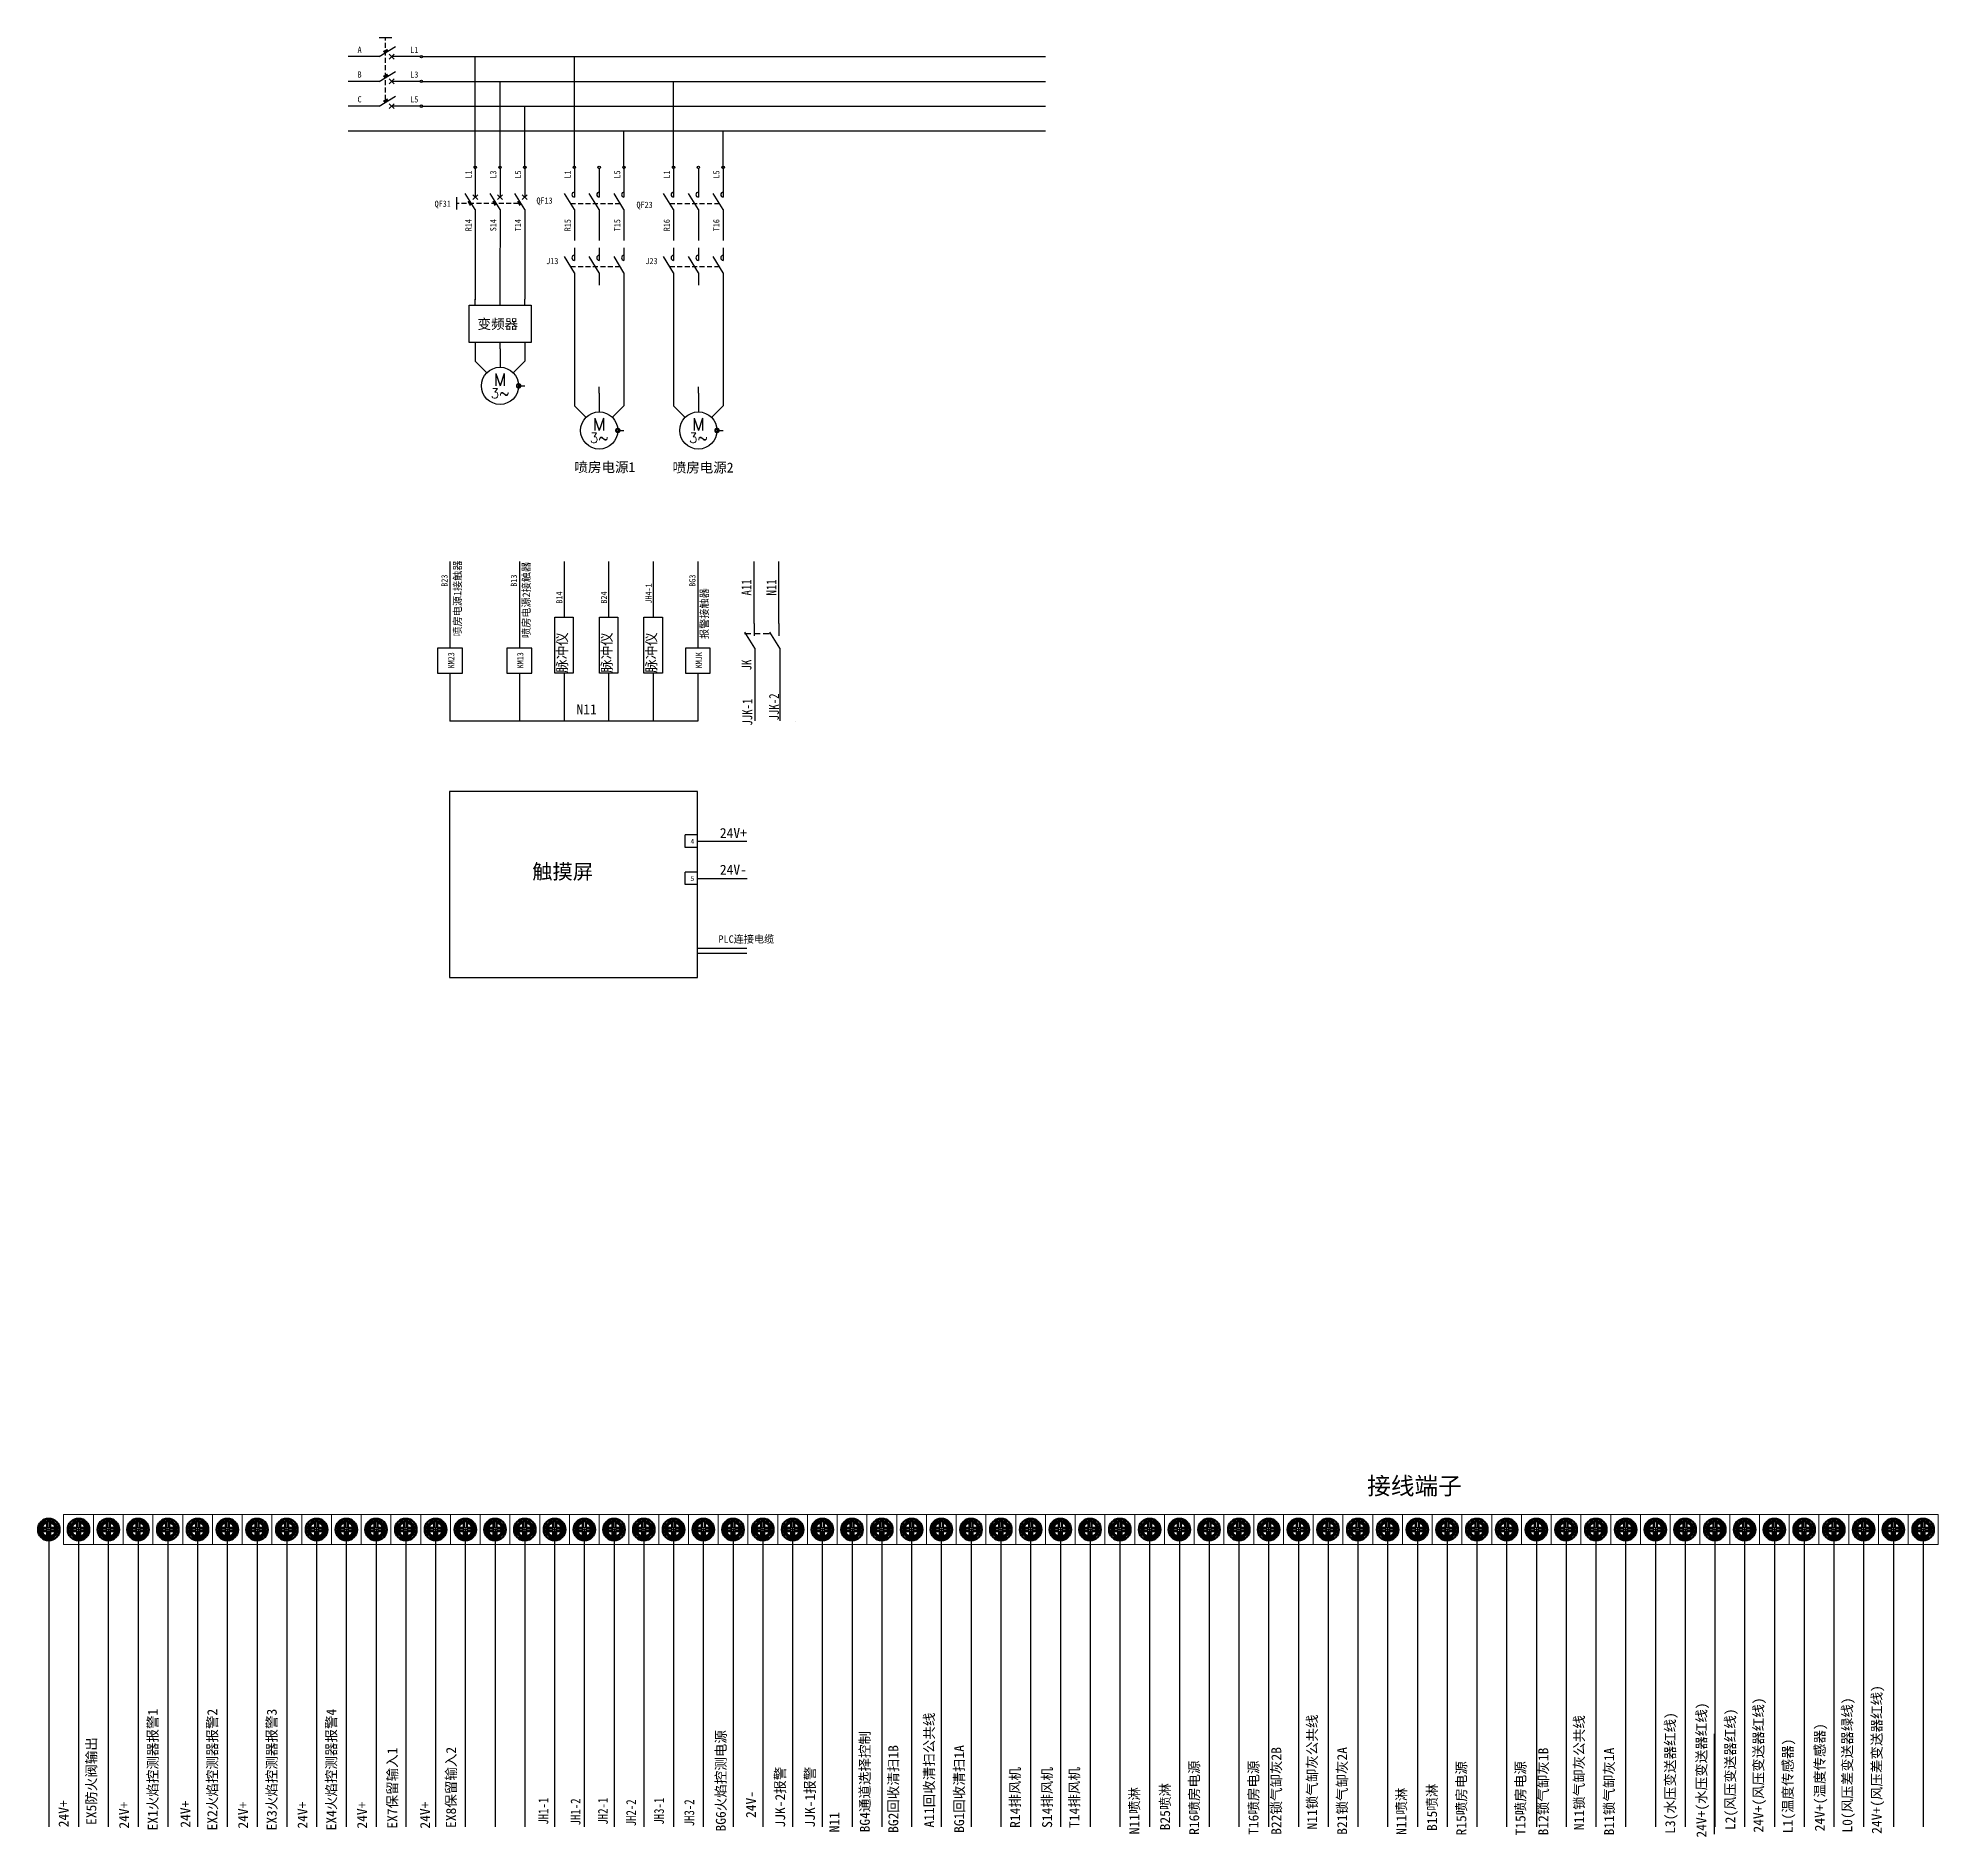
# Model space of a CAD drawing. Extents: x -1351 to 773, y -193 to 951.
# Drawn here: x 6 to 773, y -193 to 533 of the extents above; entities that cross this region are included whole.
import ezdxf
from ezdxf.enums import TextEntityAlignment as Align

# ---------------------------------------------------------------- set-up
doc = ezdxf.new("R2010")
doc.units = 0
doc.header["$LTSCALE"] = 10
doc.header["$MEASUREMENT"] = 0
doc.linetypes.add('AAA', pattern=[3, 2, -1])
doc.linetypes.add('HIDDEN', pattern=[0.375, 0.25, -0.125])
doc.layers.get('0').update_dxf_attribs({"linetype": 'CONTINUOUS'})
for name, color, linetype in [('1', 2, 'AAA'), ('10000_FRONT', 7, 'CONTINUOUS'), ('CONNECT', 3, 'CONTINUOUS'), ('器件名称', 7, 'CONTINUOUS'), ('线号', 50, 'CONTINUOUS')]:
    doc.layers.add(name, color=color, linetype=linetype)
doc.styles.add('STYLE1', font='', dxfattribs={"height": 4})
doc.styles.add('USER1', font='simplex')
doc.styles.get('STYLE1').set_extended_font_data('SimSun')

msp = doc.modelspace()

# ---------------------------------------------------------------- texts
at = {"layer": '器件名称', "color": 3, "linetype": 'Continuous', "style": 'STYLE1'}
for s, height, p in [('变频器', 4, (183.53, 415.42)), ('喷房电源1', 4, (222.62, 357.67)), ('喷房电源2', 4, (262.25, 357.51)), ('触摸屏', 6, (205.61, 193.47)), ('PLC连接电缆', 3, (280.73, 167.75)), (' 接线端子', 7, (537.6, -54.87))]:
    msp.add_text(s, height=height, dxfattribs=at).set_placement(p)
for p in [(219.67, 276.67), (237.67, 276.67), (255.67, 276.67)]:
    msp.add_text('脉冲仪', height=4, rotation=90, dxfattribs=at).set_placement(p)
at = {"layer": '器件名称', "color": 7, "linetype": 'Continuous', "style": 'STYLE1'}
for s, p in [('4', (269.44, 207.69)), ('5', (269.44, 192.69))]:
    msp.add_text(s, height=2, dxfattribs=at).set_placement(p)
at = {"layer": '线号', "width": 0.8}
for s, height, rotation, p in [('A', 2.5, 360, (135.16, 526.83)), ('L1', 2.5, 360, (156.41, 526.83)), ('B', 2.5, 360, (135.16, 516.83)), ('L3', 2.5, 360, (156.41, 516.83)), ('C', 2.5, 360, (135.16, 506.83)), ('L5', 2.5, 360, (156.41, 506.83)), ('L1', 2.5, 90, (181.11, 476.1)), ('L3', 2.5, 90, (191.11, 476.1)), ('L5', 2.5, 90, (201.11, 476.1)), ('L1', 2.5, 90, (221.11, 476.1)), ('L5', 2.5, 90, (241.11, 476.1)), ('L1', 2.5, 90, (261.11, 476.1)), ('L5', 2.5, 90, (281.11, 476.1)), ('QF13', 2.5, 360, (207.31, 465.99)), ('QF31', 2.5, 360, (166.24, 464.71)), ('QF23', 2.5, 360, (247.66, 464.28)), ('R14', 2.5, 90, (181.11, 454.85)), ('S14', 2.5, 90, (191.11, 454.85)), ('T14', 2.5, 90, (201.11, 454.85)), ('R15', 2.5, 90, (221.11, 454.85)), ('T15', 2.5, 90, (241.11, 454.85)), ('R16', 2.5, 90, (261.11, 454.85)), ('T16', 2.5, 90, (281.11, 454.85)), ('J13', 2.5, 360, (211.25, 441.58)), ('J23', 2.5, 360, (251.25, 441.58)), ('B23', 2.5, 90, (171.44, 311.42)), ('B13', 2.5, 90, (199.44, 311.42)), ('BG3', 2.5, 90, (271.44, 311.42)), ('B14', 2.5, 90, (217.78, 304.6)), ('B24', 2.5, 90, (235.78, 304.6)), ('JH4-1', 2.5, 90, (253.78, 304.6)), ('A11', 4, 90, (294.03, 307.86)), ('N11', 4, 90, (304.05, 307.86)), ('KM23', 2.5, 90, (174.17, 278.48)), ('KM13', 2.5, 90, (202.03, 278.48)), ('KMJK', 2.5, 90, (274.03, 278.48)), ('JK', 4, 90, (294.03, 277.67)), ('JJK-1', 4, 90, (294.37, 255.36)), ('JJK-2', 4, 90, (305.09, 257.47)), ('JH1-1', 4, 90, (212.09, -188.07)), ('JH1-2', 4, 90, (225.07, -188.38)), ('JH2-1', 4, 90, (236.09, -188.07)), ('JH2-2', 4, 90, (247.46, -188.74)), ('JH3-1', 4, 90, (258.71, -188.07)), ('JH3-2', 4, 90, (270.92, -188.74))]:
    msp.add_text(s, height=height, rotation=rotation, dxfattribs=at).set_placement(p)
at = {"layer": '线号', "color": 3, "style": 'STYLE1'}
for s, p in [('喷房电源1接触器', (176.98, 291.32)), ('喷房电源2接触器', (204.69, 290.76)), ('报警接触器', (276.53, 290.35))]:
    msp.add_text(s, height=3, rotation=90, dxfattribs=at).set_placement(p)
at = {"layer": '线号', "linetype": 'Continuous', "style": 'STYLE1'}
for s, p in [('N11', (223.46, 259.99)), ('24V+', (281.29, 210.07)), ('24V+', (281.29, 210.07)), ('24V-', (281.29, 195.26)), ('24V', (281.29, 195.26))]:
    msp.add_text(s, height=4, dxfattribs=at).set_placement(p)
at = {"layer": '线号', "linetype": 'Continuous', "char_height": 4, "attachment_point": 1, "rotation": 90}
for s, insert, width in [('24V+{\\fSimSun|b0|i0|c134|p2;(风压变送器红线})', (698.17, -191.26), 78.4796), ('{\\fSimSun|b0|i0|c134|p2;L0(风压差变送器绿线})', (734.01, -191.26), 60.1432), ('24V+{\\fSimSun|b0|i0|c134|p2;(风压差变送器红线})', (745.88, -191.77), 78.4796), ('{\\fSimSun|b0|i0|c134|p2;EX1火焰控测器报警1}', (50.54, -190.39), 60.0211), ('{\\fSimSun|b0|i0|c134|p2;EX2火焰控测器报警2}', (74.54, -190.39), 60.0211), ('{\\fSimSun|b0|i0|c134|p2;EX3火焰控测器报警3}', (98.54, -190.39), 60.0211), ('{\\fSimSun|b0|i0|c134|p2;EX4火焰控测器报警4}', (122.54, -190.39), 60.0211), ('A11{\\fSimSun|b0|i0|c134|p2;回收清扫公共线}', (363.7, -189.23), 60.1432), ('N11{\\fSimSun|b0|i0|c134|p2;锁气缷灰公共线}', (518.18, -190.02), 60.1432), ('N11{\\fSimSun|b0|i0|c134|p2;锁气缷灰公共线}', (625.86, -190.26), 60.1432), ('{\\fSimSun|b0|i0|c134|p2;L3(水压变送器红线})', (662.58, -191.77), 60.1432), ('24V+{\\fSimSun|b0|i0|c134|p2;(水压变送器红线})', (675.2, -193.28), 78.4796), ('{\\fSimSun|b0|i0|c134|p2;L2(风压变送器红线})', (686.81, -190.26), 60.1432), ('BG6{\\fSimSun|b0|i0|c134|p2;火焰控测电源}', (279.67, -190.83), 66.2157), ('BG4{\\fSimSun|b0|i0|c134|p2;通道选择控制}', (337.75, -191.18), 60.1432), ('24V+{\\fSimSun|b0|i0|c134|p2;(温度传感器})', (722.91, -190.76), 78.4796), ('EX5{\\fSimSun|b0|i0|c134|p2;防火阀输出}', (25.75, -188.19), 49.119), ('{\\fSimSun|b0|i0|c134|p2;EX7保留输入1}', (147.14, -189.68), 49.119), ('{\\fSimSun|b0|i0|c134|p2;EX8保留输入2}', (170.85, -189.4), 49.3583), ('BG2{\\fSimSun|b0|i0|c134|p2;回收清扫1B}', (349.24, -191.39), 60.1432), ('BG1{\\fSimSun|b0|i0|c134|p2;回收清扫1A}', (375.8, -191.39), 60.1432), ('B22{\\fSimSun|b0|i0|c134|p2;锁气缷灰2B}', (503.72, -192.18), 60.1432), ('B21{\\fSimSun|b0|i0|c134|p2;锁气缷灰2A}', (530.28, -192.18), 60.1432), ('B12{\\fSimSun|b0|i0|c134|p2;锁气缷灰1B}', (611.4, -192.42), 60.1432), ('B11{\\fSimSun|b0|i0|c134|p2;锁气缷灰1A}', (637.96, -192.42), 60.1432), ('{\\fSimSun|b0|i0|c134|p2;L1(温度传感器})', (710.03, -191.52), 60.1432), ('JJK-2{\\fSimSun|b0|i0|c134|p2;报警}', (303.6, -189.23), 66.2157), ('JJK-1{\\fSimSun|b0|i0|c134|p2;报警}', (315.6, -189.23), 66.2157), ('R14{\\fSimSun|b0|i0|c134|p2;排风机}', (398.35, -189.38), 60.1432), ('S14{\\fSimSun|b0|i0|c134|p2;排风机}', (411.28, -189.38), 60.1432), ('T14{\\fSimSun|b0|i0|c134|p2;排风机}', (422.24, -189.38), 60.1432), ('R16{\\fSimSun|b0|i0|c134|p2;喷房电源}', (470.6, -192.18), 60.1432), ('T16{\\fSimSun|b0|i0|c134|p2;喷房电源}', (494.53, -192.18), 60.1432), ('R15{\\fSimSun|b0|i0|c134|p2;喷房电源}', (578.35, -192.42), 60.1432), ('T15{\\fSimSun|b0|i0|c134|p2;喷房电源}', (602.21, -192.42), 60.1432), ('24V-', (291.8, -185.37), 66.2157), ('N11{\\fSimSun|b0|i0|c134|p2;喷淋 }', (446.46, -191.98), 60.1432), ('B25{\\fSimSun|b0|i0|c134|p2;喷淋}', (458.86, -190.36), 60.1432), ('N11{\\fSimSun|b0|i0|c134|p2;喷淋 }', (554.14, -192.23), 60.1432), ('B15{\\fSimSun|b0|i0|c134|p2;喷淋 }', (566.54, -190.61), 60.1432), ('24V+', (14.57, -189.12), 66.2157), ('24V+', (38.95, -189.66), 66.2157), ('24V+', (63.71, -189.29), 66.2157), ('24V+', (86.95, -189.66), 66.2157), ('24V+', (110.95, -189.66), 66.2157), ('24V+', (134.95, -189.66), 66.2157), ('24V+', (160.38, -189.66), 66.2157), ('N11', (325.42, -191.18), 60.1432)]:
    msp.add_mtext(s, dxfattribs=dict(at, insert=insert, width=width))

# ---------------------------------------------------------------- blocks, each defined once
blk = doc.blocks.new('SYMB2_S_07')
blk.add_line((1.5, 0), (0, 0))
blk.add_circle((2, 0), 0.5)
blk = doc.blocks.new('QS')
for p, q in [((0, 0), (0, -5)), ((10, 0), (10, -5)), ((20, 0), (20, -5)), ((-7.5, -5), (-7.5, -10)), ((0, -10), (-4, -3.5)), ((1, -4), (-1, -6)), ((-1, -4), (1, -6)), ((10, -10), (6, -3.5)), ((9, -4), (11, -6)), ((11, -4), (9, -6)), ((20, -10), (16, -3.5)), ((21, -4), (19, -6)), ((19, -4), (21, -6)), ((0, -10), (0, -15)), ((10, -10), (10, -15)), ((20, -10), (20, -15))]:
    blk.add_line(p, q)
for points in [[(-1.28, -7.91), (-2.17, -8.58), (-2.26, -6.24), (-3.14, -6.79)], [(8.72, -7.91), (7.83, -8.58), (7.74, -6.24), (6.86, -6.79)], [(18.72, -7.91), (17.83, -8.58), (17.74, -6.24), (16.86, -6.79)]]:
    blk.add_solid(points)
at = {"layer": '1', "color": 0, "ltscale": 0.1}
blk.add_line((17.5, -7.5), (-7.5, -7.5), dxfattribs=at)
blk = doc.blocks.new('SYMB2_M_294')
for p, q in [((0, 0), (0, -5)), ((10, 0), (10, -7.5)), ((20, 0), (20, -5)), ((0, -5), (4.7, -9.7)), ((20, -5), (15.3, -9.7))]:
    blk.add_line(p, q)
blk.add_circle((10, -15), 7.5)
at = {"style": 'USER1'}
for s, height, p in [('M', 5, (10, -12.5)), ('3~', 4, (10, -18))]:
    blk.add_text(s, height=height, dxfattribs=at).set_placement(p, align=Align.MIDDLE)
blk = doc.blocks.new('KM10', base_point=(445, 185))
blk.add_arc((445, 188.5), 1, 90, 270)

# ---------------------------------------------------------------- linework, layer by layer
for p, q in [((222.61, 463.6), (218.61, 470.1)), ((222.61, 473.6), (222.61, 468.6)), ((232.61, 463.6), (228.61, 470.1)), ((232.61, 473.6), (232.61, 468.6)), ((242.61, 463.6), (238.61, 470.1)), ((242.61, 473.6), (242.61, 468.6)), ((262.61, 463.6), (258.61, 470.1)), ((262.61, 473.6), (262.61, 468.6)), ((272.61, 463.6), (268.61, 470.1)), ((272.61, 473.6), (272.61, 468.6)), ((282.61, 463.6), (278.61, 470.1)), ((282.61, 473.6), (282.61, 468.6)), ((222.61, 463.6), (222.61, 458.6)), ((232.61, 463.6), (232.61, 458.6)), ((242.61, 463.6), (242.61, 458.6)), ((262.61, 463.6), (262.61, 458.6)), ((272.61, 463.6), (272.61, 458.6)), ((282.61, 463.6), (282.61, 458.6)), ((222.61, 438.1), (218.61, 444.6)), ((222.61, 448.1), (222.61, 443.1)), ((232.61, 438.1), (228.61, 444.6)), ((232.61, 448.1), (232.61, 443.1)), ((242.61, 438.1), (238.61, 444.6)), ((242.61, 448.1), (242.61, 443.1)), ((262.61, 438.1), (258.61, 444.6)), ((262.61, 448.1), (262.61, 443.1)), ((272.61, 438.1), (268.61, 444.6)), ((272.61, 448.1), (272.61, 443.1)), ((282.61, 438.1), (278.61, 444.6)), ((282.61, 448.1), (282.61, 443.1)), ((182.6, 437.7), (182.6, 432.7)), ((192.6, 437.7), (192.6, 432.7)), ((202.6, 437.7), (202.6, 432.7)), ((222.61, 438.1), (222.61, 433.1)), ((232.61, 438.1), (232.61, 433.1)), ((242.61, 438.1), (242.61, 433.1)), ((262.61, 438.1), (262.61, 433.1)), ((272.61, 438.1), (272.61, 433.1)), ((282.61, 438.1), (282.61, 433.1)), ((180.11, 424.97), (205.11, 424.97)), ((180.11, 409.97), (180.11, 424.97)), ((182.61, 424.97), (182.61, 427.47)), ((202.61, 424.97), (202.61, 427.47)), ((205.11, 424.97), (205.11, 409.97)), ((205.11, 409.97), (180.11, 409.97)), ((182.61, 409.97), (182.61, 407.47)), ((202.61, 409.97), (202.61, 407.47)), ((200.11, 392.47), (202.61, 392.47)), ((222.61, 391.97), (222.61, 389.47)), ((242.61, 391.97), (242.61, 389.47)), ((262.61, 391.97), (262.61, 389.47)), ((282.61, 391.97), (282.61, 389.47)), ((240.11, 374.47), (242.61, 374.47)), ((280.11, 374.47), (282.61, 374.47)), ((218.42, 321.59), (218.42, 309.09)), ((236.42, 321.59), (236.42, 309.09)), ((254.42, 321.59), (254.42, 309.09)), ((214.67, 284.09), (214.67, 299.09)), ((214.67, 299.09), (222.17, 299.09)), ((222.17, 299.09), (222.17, 284.09)), ((232.67, 284.09), (232.67, 299.09)), ((232.67, 299.09), (240.17, 299.09)), ((240.17, 299.09), (240.17, 284.09)), ((250.67, 284.09), (250.67, 299.09)), ((250.67, 299.09), (258.17, 299.09)), ((258.17, 299.09), (258.17, 284.09)), ((295.42, 286.59), (291.42, 293.09)), ((295.08, 296.59), (295.08, 291.59)), ((305.42, 286.59), (301.42, 293.09)), ((305.08, 296.59), (305.08, 291.59)), ((177.42, 286.59), (167.42, 286.59)), ((167.42, 286.59), (167.42, 276.59)), ((177.42, 276.59), (177.42, 286.59)), ((205.42, 286.59), (195.42, 286.59)), ((195.42, 286.59), (195.42, 276.59)), ((205.42, 276.59), (205.42, 286.59)), ((214.67, 276.59), (214.67, 284.09)), ((222.17, 284.09), (222.17, 276.59)), ((232.67, 276.59), (232.67, 284.09)), ((240.17, 284.09), (240.17, 276.59)), ((250.67, 276.59), (250.67, 284.09)), ((258.17, 284.09), (258.17, 276.59)), ((277.42, 286.59), (267.42, 286.59)), ((267.42, 286.59), (267.42, 276.59)), ((277.42, 276.59), (277.42, 286.59)), ((295.42, 286.59), (295.42, 281.59)), ((305.42, 286.59), (305.42, 281.59)), ((167.42, 276.59), (177.42, 276.59)), ((195.42, 276.59), (205.42, 276.59)), ((222.17, 276.59), (214.67, 276.59)), ((240.17, 276.59), (232.67, 276.59)), ((258.17, 276.59), (250.67, 276.59)), ((267.42, 276.59), (277.42, 276.59))]:
    msp.add_line(p, q)
at = {"color": 0, "linetype": 'HIDDEN'}
msp.add_line((291.27, 292.6), (301.58, 292.6), dxfattribs=at)
at = {"color": 0, "linetype": 'Continuous'}
for p, q in [((272.42, 257.24), (172.42, 257.24)), ((311.94, 257.24), (311.94, 257.24)), ((272.2, 208.76), (292.2, 208.76)), ((272.27, 193.76), (292.27, 193.76)), ((272.2, 165.61), (292.2, 165.61)), ((272.2, 163.61), (292.2, 163.61))]:
    msp.add_line(p, q, dxfattribs=at)
at = {"lineweight": 0}
for p, q in [((10.61, -68.98), (10.61, -67.98)), ((10.61, -67.98), (10.61, -69.98)), ((22.61, -68.98), (22.61, -67.98)), ((22.61, -67.98), (22.61, -69.98)), ((22.61, -68.98), (22.61, -67.98)), ((22.61, -67.98), (22.61, -69.98)), ((34.61, -68.98), (34.61, -67.98)), ((34.61, -67.98), (34.61, -69.98)), ((46.61, -68.98), (46.61, -67.98)), ((46.61, -67.98), (46.61, -69.98)), ((58.61, -68.98), (58.61, -67.98)), ((58.61, -67.98), (58.61, -69.98)), ((70.61, -68.98), (70.61, -67.98)), ((70.61, -67.98), (70.61, -69.98)), ((82.61, -68.98), (82.61, -67.98)), ((82.61, -67.98), (82.61, -69.98)), ((82.61, -68.98), (82.61, -67.98)), ((82.61, -67.98), (82.61, -69.98)), ((94.61, -68.98), (94.61, -67.98)), ((94.61, -67.98), (94.61, -69.98)), ((106.61, -68.98), (106.61, -67.98)), ((106.61, -67.98), (106.61, -69.98)), ((106.61, -68.98), (106.61, -67.98)), ((106.61, -67.98), (106.61, -69.98)), ((118.61, -68.98), (118.61, -67.98)), ((118.61, -67.98), (118.61, -69.98)), ((130.61, -68.98), (130.61, -67.98)), ((130.61, -67.98), (130.61, -69.98)), ((142.61, -68.98), (142.61, -67.98)), ((142.61, -67.98), (142.61, -69.98)), ((154.61, -68.98), (154.61, -67.98)), ((154.61, -67.98), (154.61, -69.98)), ((166.61, -68.98), (166.61, -67.98)), ((166.61, -67.98), (166.61, -69.98)), ((166.61, -68.98), (166.61, -67.98)), ((166.61, -67.98), (166.61, -69.98)), ((178.61, -68.98), (178.61, -67.98)), ((178.61, -67.98), (178.61, -69.98)), ((190.61, -68.98), (190.61, -67.98)), ((190.61, -67.98), (190.61, -69.98)), ((202.61, -68.98), (202.61, -67.98)), ((202.61, -67.98), (202.61, -69.98)), ((214.61, -68.98), (214.61, -67.98)), ((214.61, -67.98), (214.61, -69.98)), ((214.61, -68.98), (214.61, -67.98)), ((214.61, -67.98), (214.61, -69.98)), ((226.61, -68.98), (226.61, -67.98)), ((226.61, -67.98), (226.61, -69.98)), ((238.61, -68.98), (238.61, -67.98)), ((238.61, -67.98), (238.61, -69.98)), ((250.61, -68.98), (250.61, -67.98)), ((250.61, -67.98), (250.61, -69.98)), ((262.61, -68.98), (262.61, -67.98)), ((262.61, -67.98), (262.61, -69.98)), ((262.61, -68.98), (262.61, -67.98)), ((262.61, -67.98), (262.61, -69.98)), ((274.61, -68.98), (274.61, -67.98)), ((274.61, -67.98), (274.61, -69.98)), ((286.61, -68.98), (286.61, -67.98)), ((286.61, -67.98), (286.61, -69.98)), ((298.61, -68.98), (298.61, -67.98)), ((298.61, -67.98), (298.61, -69.98)), ((310.61, -68.98), (310.61, -67.98)), ((310.61, -67.98), (310.61, -69.98)), ((310.61, -68.98), (310.61, -67.98)), ((310.61, -67.98), (310.61, -69.98)), ((322.61, -68.98), (322.61, -67.98)), ((322.61, -67.98), (322.61, -69.98)), ((334.61, -68.98), (334.61, -67.98)), ((334.61, -67.98), (334.61, -69.98)), ((346.61, -68.98), (346.61, -67.98)), ((346.61, -67.98), (346.61, -69.98)), ((358.61, -68.98), (358.61, -67.98)), ((358.61, -67.98), (358.61, -69.98)), ((370.61, -68.98), (370.61, -67.98)), ((370.61, -67.98), (370.61, -69.98)), ((382.61, -68.98), (382.61, -67.98)), ((382.61, -67.98), (382.61, -69.98)), ((394.61, -68.98), (394.61, -67.98)), ((394.61, -67.98), (394.61, -69.98)), ((394.61, -68.98), (394.61, -67.98)), ((394.61, -67.98), (394.61, -69.98)), ((406.61, -68.98), (406.61, -67.98)), ((406.61, -67.98), (406.61, -69.98)), ((418.61, -68.98), (418.61, -67.98)), ((418.61, -67.98), (418.61, -69.98)), ((430.61, -68.98), (430.61, -67.98)), ((430.61, -67.98), (430.61, -69.98)), ((442.61, -68.98), (442.61, -67.98)), ((442.61, -67.98), (442.61, -69.98)), ((454.61, -68.98), (454.61, -67.98)), ((454.61, -67.98), (454.61, -69.98)), ((466.61, -68.98), (466.61, -67.98)), ((466.61, -67.98), (466.61, -69.98)), ((478.61, -68.98), (478.61, -67.98)), ((478.61, -67.98), (478.61, -69.98)), ((490.61, -68.98), (490.61, -67.98)), ((490.61, -67.98), (490.61, -69.98)), ((502.61, -68.98), (502.61, -67.98)), ((502.61, -67.98), (502.61, -69.98)), ((502.61, -68.98), (502.61, -67.98)), ((502.61, -67.98), (502.61, -69.98)), ((514.61, -68.98), (514.61, -67.98)), ((514.61, -67.98), (514.61, -69.98)), ((526.61, -68.98), (526.61, -67.98)), ((526.61, -67.98), (526.61, -69.98)), ((538.61, -68.98), (538.61, -67.98)), ((538.61, -67.98), (538.61, -69.98)), ((550.61, -68.98), (550.61, -67.98)), ((550.61, -67.98), (550.61, -69.98)), ((562.61, -68.98), (562.61, -67.98)), ((562.61, -67.98), (562.61, -69.98)), ((574.61, -68.98), (574.61, -67.98)), ((574.61, -67.98), (574.61, -69.98)), ((586.61, -68.98), (586.61, -67.98)), ((586.61, -67.98), (586.61, -69.98)), ((598.61, -68.98), (598.61, -67.98)), ((598.61, -67.98), (598.61, -69.98)), ((610.61, -68.98), (610.61, -67.98)), ((610.61, -67.98), (610.61, -69.98)), ((622.61, -68.98), (622.61, -67.98)), ((622.61, -67.98), (622.61, -69.98)), ((634.61, -68.98), (634.61, -67.98)), ((634.61, -67.98), (634.61, -69.98)), ((646.61, -68.98), (646.61, -67.98)), ((646.61, -67.98), (646.61, -69.98)), ((658.61, -68.98), (658.61, -67.98)), ((658.61, -67.98), (658.61, -69.98)), ((670.61, -68.98), (670.61, -67.98)), ((670.61, -67.98), (670.61, -69.98)), ((682.61, -68.98), (682.61, -67.98)), ((682.61, -67.98), (682.61, -69.98)), ((694.61, -68.98), (694.61, -67.98)), ((694.61, -67.98), (694.61, -69.98)), ((706.61, -68.98), (706.61, -67.98)), ((706.61, -67.98), (706.61, -69.98)), ((718.61, -68.98), (718.61, -67.98)), ((718.61, -67.98), (718.61, -69.98)), ((730.61, -68.98), (730.61, -67.98)), ((730.61, -67.98), (730.61, -69.98)), ((742.61, -68.98), (742.61, -67.98)), ((742.61, -67.98), (742.61, -69.98)), ((754.61, -68.98), (754.61, -67.98)), ((754.61, -67.98), (754.61, -69.98)), ((766.61, -68.98), (766.61, -67.98)), ((766.61, -67.98), (766.61, -69.98)), ((9.61, -68.98), (11.61, -68.98)), ((21.61, -68.98), (23.61, -68.98)), ((21.61, -68.98), (23.61, -68.98)), ((33.61, -68.98), (35.61, -68.98)), ((45.61, -68.98), (47.61, -68.98)), ((57.61, -68.98), (59.61, -68.98)), ((69.61, -68.98), (71.61, -68.98)), ((81.61, -68.98), (83.61, -68.98)), ((81.61, -68.98), (83.61, -68.98)), ((93.61, -68.98), (95.61, -68.98)), ((105.61, -68.98), (107.61, -68.98)), ((105.61, -68.98), (107.61, -68.98)), ((117.61, -68.98), (119.61, -68.98)), ((129.61, -68.98), (131.61, -68.98)), ((141.61, -68.98), (143.61, -68.98)), ((153.61, -68.98), (155.61, -68.98)), ((165.61, -68.98), (167.61, -68.98)), ((165.61, -68.98), (167.61, -68.98)), ((177.61, -68.98), (179.61, -68.98)), ((189.61, -68.98), (191.61, -68.98)), ((201.61, -68.98), (203.61, -68.98)), ((213.61, -68.98), (215.61, -68.98)), ((213.61, -68.98), (215.61, -68.98)), ((225.61, -68.98), (227.61, -68.98)), ((237.61, -68.98), (239.61, -68.98)), ((249.61, -68.98), (251.61, -68.98)), ((261.61, -68.98), (263.61, -68.98)), ((261.61, -68.98), (263.61, -68.98)), ((273.61, -68.98), (275.61, -68.98)), ((285.61, -68.98), (287.61, -68.98)), ((297.61, -68.98), (299.61, -68.98)), ((309.61, -68.98), (311.61, -68.98)), ((309.61, -68.98), (311.61, -68.98)), ((321.61, -68.98), (323.61, -68.98)), ((333.61, -68.98), (335.61, -68.98)), ((345.61, -68.98), (347.61, -68.98)), ((357.61, -68.98), (359.61, -68.98)), ((369.61, -68.98), (371.61, -68.98)), ((381.61, -68.98), (383.61, -68.98)), ((393.61, -68.98), (395.61, -68.98)), ((393.61, -68.98), (395.61, -68.98)), ((405.61, -68.98), (407.61, -68.98)), ((417.61, -68.98), (419.61, -68.98)), ((429.61, -68.98), (431.61, -68.98)), ((441.61, -68.98), (443.61, -68.98)), ((453.61, -68.98), (455.61, -68.98)), ((465.61, -68.98), (467.61, -68.98)), ((477.61, -68.98), (479.61, -68.98)), ((489.61, -68.98), (491.61, -68.98)), ((501.61, -68.98), (503.61, -68.98)), ((501.61, -68.98), (503.61, -68.98)), ((513.61, -68.98), (515.61, -68.98)), ((525.61, -68.98), (527.61, -68.98)), ((537.61, -68.98), (539.61, -68.98)), ((549.61, -68.98), (551.61, -68.98)), ((561.61, -68.98), (563.61, -68.98)), ((573.61, -68.98), (575.61, -68.98)), ((585.61, -68.98), (587.61, -68.98)), ((597.61, -68.98), (599.61, -68.98)), ((609.61, -68.98), (611.61, -68.98)), ((621.61, -68.98), (623.61, -68.98)), ((633.61, -68.98), (635.61, -68.98)), ((645.61, -68.98), (647.61, -68.98)), ((657.61, -68.98), (659.61, -68.98)), ((669.61, -68.98), (671.61, -68.98)), ((681.61, -68.98), (683.61, -68.98)), ((693.61, -68.98), (695.61, -68.98)), ((705.61, -68.98), (707.61, -68.98)), ((717.61, -68.98), (719.61, -68.98)), ((729.61, -68.98), (731.61, -68.98)), ((741.61, -68.98), (743.61, -68.98)), ((753.61, -68.98), (755.61, -68.98)), ((765.61, -68.98), (767.61, -68.98))]:
    msp.add_line(p, q, dxfattribs=at)
for points in [[(199.74, 392.47, 1.5, 1.5, 1), (200.49, 392.47, 1.5, 1.5, 1)], [(239.74, 374.47, 1.5, 1.5, 1), (240.49, 374.47, 1.5, 1.5, 1)], [(279.74, 374.47, 1.5, 1.5, 1), (280.49, 374.47, 1.5, 1.5, 1)]]:
    msp.add_lwpolyline(points, format="xyseb", close=True)
at = {"color": 0, "linetype": 'Continuous'}
msp.add_lwpolyline([(272.2, 228.76), (172.2, 228.76), (172.2, 153.76), (272.2, 153.76)], close=True, dxfattribs=at)
at = {"lineweight": 0}
for points in [[(16.61, -74.98), (28.61, -74.98), (28.61, -62.98), (16.61, -62.98)], [(16.61, -74.98), (28.61, -74.98), (28.61, -62.98), (16.61, -62.98)], [(28.61, -74.98), (40.61, -74.98), (40.61, -62.98), (28.61, -62.98)], [(40.61, -74.98), (52.61, -74.98), (52.61, -62.98), (40.61, -62.98)], [(52.61, -74.98), (64.61, -74.98), (64.61, -62.98), (52.61, -62.98)], [(64.61, -74.98), (76.61, -74.98), (76.61, -62.98), (64.61, -62.98)], [(76.61, -74.98), (88.61, -74.98), (88.61, -62.98), (76.61, -62.98)], [(76.61, -74.98), (88.61, -74.98), (88.61, -62.98), (76.61, -62.98)], [(88.61, -74.98), (100.61, -74.98), (100.61, -62.98), (88.61, -62.98)], [(100.61, -74.98), (112.61, -74.98), (112.61, -62.98), (100.61, -62.98)], [(100.61, -74.98), (112.61, -74.98), (112.61, -62.98), (100.61, -62.98)], [(112.61, -74.98), (124.61, -74.98), (124.61, -62.98), (112.61, -62.98)], [(124.61, -74.98), (136.61, -74.98), (136.61, -62.98), (124.61, -62.98)], [(136.61, -74.98), (148.61, -74.98), (148.61, -62.98), (136.61, -62.98)], [(148.61, -74.98), (160.61, -74.98), (160.61, -62.98), (148.61, -62.98)], [(160.61, -74.98), (172.61, -74.98), (172.61, -62.98), (160.61, -62.98)], [(160.61, -74.98), (172.61, -74.98), (172.61, -62.98), (160.61, -62.98)], [(172.61, -74.98), (184.61, -74.98), (184.61, -62.98), (172.61, -62.98)], [(184.61, -74.98), (196.61, -74.98), (196.61, -62.98), (184.61, -62.98)], [(196.61, -74.98), (208.61, -74.98), (208.61, -62.98), (196.61, -62.98)], [(208.61, -74.98), (220.61, -74.98), (220.61, -62.98), (208.61, -62.98)], [(208.61, -74.98), (220.61, -74.98), (220.61, -62.98), (208.61, -62.98)], [(220.61, -74.98), (232.61, -74.98), (232.61, -62.98), (220.61, -62.98)], [(232.61, -74.98), (244.61, -74.98), (244.61, -62.98), (232.61, -62.98)], [(244.61, -74.98), (256.61, -74.98), (256.61, -62.98), (244.61, -62.98)], [(256.61, -74.98), (268.61, -74.98), (268.61, -62.98), (256.61, -62.98)], [(256.61, -74.98), (268.61, -74.98), (268.61, -62.98), (256.61, -62.98)], [(268.61, -74.98), (280.61, -74.98), (280.61, -62.98), (268.61, -62.98)], [(280.61, -74.98), (292.61, -74.98), (292.61, -62.98), (280.61, -62.98)], [(292.61, -74.98), (304.61, -74.98), (304.61, -62.98), (292.61, -62.98)], [(304.61, -74.98), (316.61, -74.98), (316.61, -62.98), (304.61, -62.98)], [(304.61, -74.98), (316.61, -74.98), (316.61, -62.98), (304.61, -62.98)], [(316.61, -74.98), (328.61, -74.98), (328.61, -62.98), (316.61, -62.98)], [(328.61, -74.98), (340.61, -74.98), (340.61, -62.98), (328.61, -62.98)], [(340.61, -74.98), (352.61, -74.98), (352.61, -62.98), (340.61, -62.98)], [(352.61, -74.98), (364.61, -74.98), (364.61, -62.98), (352.61, -62.98)], [(364.61, -74.98), (376.61, -74.98), (376.61, -62.98), (364.61, -62.98)], [(376.61, -74.98), (388.61, -74.98), (388.61, -62.98), (376.61, -62.98)], [(388.61, -74.98), (400.61, -74.98), (400.61, -62.98), (388.61, -62.98)], [(388.61, -74.98), (400.61, -74.98), (400.61, -62.98), (388.61, -62.98)], [(400.61, -74.98), (412.61, -74.98), (412.61, -62.98), (400.61, -62.98)], [(412.61, -74.98), (424.61, -74.98), (424.61, -62.98), (412.61, -62.98)], [(424.61, -74.98), (436.61, -74.98), (436.61, -62.98), (424.61, -62.98)], [(436.61, -74.98), (448.61, -74.98), (448.61, -62.98), (436.61, -62.98)], [(448.61, -74.98), (460.61, -74.98), (460.61, -62.98), (448.61, -62.98)], [(460.61, -74.98), (472.61, -74.98), (472.61, -62.98), (460.61, -62.98)], [(472.61, -74.98), (484.61, -74.98), (484.61, -62.98), (472.61, -62.98)], [(484.61, -74.98), (496.61, -74.98), (496.61, -62.98), (484.61, -62.98)], [(496.61, -74.98), (508.61, -74.98), (508.61, -62.98), (496.61, -62.98)], [(496.61, -74.98), (508.61, -74.98), (508.61, -62.98), (496.61, -62.98)], [(508.61, -74.98), (520.61, -74.98), (520.61, -62.98), (508.61, -62.98)], [(520.61, -74.98), (532.61, -74.98), (532.61, -62.98), (520.61, -62.98)], [(532.61, -74.98), (544.61, -74.98), (544.61, -62.98), (532.61, -62.98)], [(544.61, -74.98), (556.61, -74.98), (556.61, -62.98), (544.61, -62.98)], [(556.61, -74.98), (568.61, -74.98), (568.61, -62.98), (556.61, -62.98)], [(568.61, -74.98), (580.61, -74.98), (580.61, -62.98), (568.61, -62.98)], [(580.61, -74.98), (592.61, -74.98), (592.61, -62.98), (580.61, -62.98)], [(592.61, -74.98), (604.61, -74.98), (604.61, -62.98), (592.61, -62.98)], [(604.61, -74.98), (616.61, -74.98), (616.61, -62.98), (604.61, -62.98)], [(616.61, -74.98), (628.61, -74.98), (628.61, -62.98), (616.61, -62.98)], [(628.61, -74.98), (640.61, -74.98), (640.61, -62.98), (628.61, -62.98)], [(640.61, -74.98), (652.61, -74.98), (652.61, -62.98), (640.61, -62.98)], [(652.61, -74.98), (664.61, -74.98), (664.61, -62.98), (652.61, -62.98)], [(664.61, -74.98), (676.61, -74.98), (676.61, -62.98), (664.61, -62.98)], [(676.61, -74.98), (688.61, -74.98), (688.61, -62.98), (676.61, -62.98)], [(688.61, -74.98), (700.61, -74.98), (700.61, -62.98), (688.61, -62.98)], [(700.61, -74.98), (712.61, -74.98), (712.61, -62.98), (700.61, -62.98)], [(712.61, -74.98), (724.61, -74.98), (724.61, -62.98), (712.61, -62.98)], [(724.61, -74.98), (736.61, -74.98), (736.61, -62.98), (724.61, -62.98)], [(736.61, -74.98), (748.61, -74.98), (748.61, -62.98), (736.61, -62.98)], [(748.61, -74.98), (760.61, -74.98), (760.61, -62.98), (748.61, -62.98)], [(760.61, -74.98), (772.61, -74.98), (772.61, -62.98), (760.61, -62.98)]]:
    msp.add_lwpolyline(points, close=True, dxfattribs=at)
at = {"layer": '1', "color": 0, "ltscale": 0.1}
for p, q in [((221.11, 466.1), (241.11, 466.1)), ((261.11, 466.1), (281.11, 466.1)), ((221.11, 440.6), (241.11, 440.6)), ((261.11, 440.6), (281.11, 440.6))]:
    msp.add_line(p, q, dxfattribs=at)
at = {"layer": '10000_FRONT', "color": 7, "linetype": 'Continuous', "lineweight": 50}
for p, q in [((10, -68.36), (8.16, -68.36)), ((8.16, -69.59), (8.16, -68.36)), ((10.06, -68.43), (8.16, -68.43)), ((10.01, -65.81), (10, -65.83)), ((10, -65.83), (10, -65.85)), ((10, -65.85), (10, -65.87)), ((10, -65.87), (10, -65.9)), ((10, -65.9), (10, -65.92)), ((10, -65.92), (10, -65.95)), ((10, -65.95), (10, -65.98)), ((10, -65.98), (10, -66.01)), ((10, -66.01), (10, -66.04)), ((10, -66.04), (10, -66.07)), ((10, -66.07), (10, -66.1)), ((10, -66.1), (10, -66.14)), ((10, -66.14), (10, -68.36)), ((10, -68.36), (10.06, -68.43)), ((10.02, -65.73), (10.01, -65.73)), ((10.01, -65.73), (10.01, -65.74)), ((10.01, -65.74), (10.01, -65.75)), ((10.01, -65.75), (10.01, -65.76)), ((10.01, -65.76), (10.01, -65.77)), ((10.01, -65.77), (10.01, -65.79)), ((10.01, -65.79), (10.01, -65.81)), ((10.03, -65.7), (10.02, -65.71)), ((10.02, -65.71), (10.02, -65.73)), ((10.04, -65.68), (10.03, -65.69)), ((10.03, -65.69), (10.03, -65.7)), ((10.05, -65.67), (10.04, -65.68)), ((10.06, -65.64), (10.05, -65.66)), ((10.05, -65.66), (10.05, -65.67)), ((10.06, -68.43), (10.06, -65.64)), ((11.16, -68.43), (11.16, -65.64)), ((11.17, -65.66), (11.16, -65.64)), ((11.16, -68.43), (11.22, -68.36)), ((13.06, -68.43), (11.16, -68.43)), ((11.17, -65.67), (11.17, -65.66)), ((11.18, -65.68), (11.17, -65.67)), ((11.18, -65.69), (11.18, -65.68)), ((11.19, -65.7), (11.18, -65.69)), ((11.2, -65.71), (11.19, -65.7)), ((11.2, -65.73), (11.2, -65.71)), ((11.21, -65.73), (11.2, -65.73)), ((11.21, -65.74), (11.21, -65.73)), ((11.21, -65.75), (11.21, -65.74)), ((11.21, -65.76), (11.21, -65.75)), ((11.21, -65.77), (11.21, -65.76)), ((11.21, -65.79), (11.21, -65.77)), ((11.21, -65.81), (11.21, -65.79)), ((11.22, -65.83), (11.21, -65.81)), ((11.22, -65.85), (11.22, -65.83)), ((11.22, -65.87), (11.22, -65.85)), ((11.22, -65.9), (11.22, -65.87)), ((11.22, -65.92), (11.22, -65.9)), ((11.22, -65.95), (11.22, -65.92)), ((11.22, -65.98), (11.22, -65.95)), ((11.22, -66.01), (11.22, -65.98)), ((11.22, -66.04), (11.22, -66.01)), ((11.22, -66.07), (11.22, -66.04)), ((11.22, -66.1), (11.22, -66.07)), ((11.22, -66.14), (11.22, -66.1)), ((11.22, -68.36), (11.22, -66.14)), ((13.06, -68.36), (11.22, -68.36)), ((13.06, -69.59), (13.06, -68.36)), ((22, -68.36), (20.16, -68.36)), ((20.16, -69.59), (20.16, -68.36)), ((22, -68.36), (20.16, -68.36)), ((20.16, -69.59), (20.16, -68.36)), ((22.06, -68.43), (20.16, -68.43)), ((22.06, -68.43), (20.16, -68.43)), ((22.01, -65.81), (22, -65.83)), ((22.01, -65.81), (22, -65.83)), ((22, -65.83), (22, -65.85)), ((22, -65.83), (22, -65.85)), ((22, -65.85), (22, -65.87)), ((22, -65.85), (22, -65.87)), ((22, -65.87), (22, -65.9)), ((22, -65.87), (22, -65.9)), ((22, -65.9), (22, -65.92)), ((22, -65.9), (22, -65.92)), ((22, -65.92), (22, -65.95)), ((22, -65.92), (22, -65.95)), ((22, -65.95), (22, -65.98)), ((22, -65.95), (22, -65.98)), ((22, -65.98), (22, -66.01)), ((22, -65.98), (22, -66.01)), ((22, -66.01), (22, -66.04)), ((22, -66.01), (22, -66.04)), ((22, -66.04), (22, -66.07)), ((22, -66.04), (22, -66.07)), ((22, -66.07), (22, -66.1)), ((22, -66.07), (22, -66.1)), ((22, -66.1), (22, -66.14)), ((22, -66.1), (22, -66.14)), ((22, -66.14), (22, -68.36)), ((22, -66.14), (22, -68.36)), ((22, -68.36), (22.06, -68.43)), ((22, -68.36), (22.06, -68.43)), ((22.02, -65.73), (22.01, -65.73)), ((22.01, -65.73), (22.01, -65.74)), ((22.02, -65.73), (22.01, -65.73)), ((22.01, -65.73), (22.01, -65.74)), ((22.01, -65.74), (22.01, -65.75)), ((22.01, -65.74), (22.01, -65.75)), ((22.01, -65.75), (22.01, -65.76)), ((22.01, -65.75), (22.01, -65.76)), ((22.01, -65.76), (22.01, -65.77)), ((22.01, -65.76), (22.01, -65.77)), ((22.01, -65.77), (22.01, -65.79)), ((22.01, -65.77), (22.01, -65.79)), ((22.01, -65.79), (22.01, -65.81)), ((22.01, -65.79), (22.01, -65.81)), ((22.03, -65.7), (22.02, -65.71)), ((22.03, -65.7), (22.02, -65.71)), ((22.02, -65.71), (22.02, -65.73)), ((22.02, -65.71), (22.02, -65.73)), ((22.04, -65.68), (22.03, -65.69)), ((22.04, -65.68), (22.03, -65.69)), ((22.03, -65.69), (22.03, -65.7)), ((22.03, -65.69), (22.03, -65.7)), ((22.05, -65.67), (22.04, -65.68)), ((22.05, -65.67), (22.04, -65.68)), ((22.06, -65.64), (22.05, -65.66)), ((22.06, -65.64), (22.05, -65.66)), ((22.05, -65.66), (22.05, -65.67)), ((22.05, -65.66), (22.05, -65.67)), ((22.06, -68.43), (22.06, -65.64)), ((22.06, -68.43), (22.06, -65.64)), ((23.16, -68.43), (23.16, -65.64)), ((23.17, -65.66), (23.16, -65.64)), ((23.16, -68.43), (23.16, -65.64)), ((23.17, -65.66), (23.16, -65.64)), ((23.16, -68.43), (23.22, -68.36)), ((23.16, -68.43), (23.22, -68.36)), ((25.06, -68.43), (23.16, -68.43)), ((25.06, -68.43), (23.16, -68.43)), ((23.17, -65.67), (23.17, -65.66)), ((23.17, -65.67), (23.17, -65.66)), ((23.18, -65.68), (23.17, -65.67)), ((23.18, -65.68), (23.17, -65.67)), ((23.18, -65.69), (23.18, -65.68)), ((23.18, -65.69), (23.18, -65.68)), ((23.19, -65.7), (23.18, -65.69)), ((23.19, -65.7), (23.18, -65.69)), ((23.2, -65.71), (23.19, -65.7)), ((23.2, -65.71), (23.19, -65.7)), ((23.2, -65.73), (23.2, -65.71)), ((23.2, -65.73), (23.2, -65.71)), ((23.21, -65.73), (23.2, -65.73)), ((23.21, -65.73), (23.2, -65.73)), ((23.21, -65.74), (23.21, -65.73)), ((23.21, -65.74), (23.21, -65.73)), ((23.21, -65.75), (23.21, -65.74)), ((23.21, -65.75), (23.21, -65.74)), ((23.21, -65.76), (23.21, -65.75)), ((23.21, -65.76), (23.21, -65.75)), ((23.21, -65.77), (23.21, -65.76)), ((23.21, -65.77), (23.21, -65.76)), ((23.21, -65.79), (23.21, -65.77)), ((23.21, -65.79), (23.21, -65.77)), ((23.21, -65.81), (23.21, -65.79)), ((23.21, -65.81), (23.21, -65.79)), ((23.22, -65.83), (23.21, -65.81)), ((23.22, -65.83), (23.21, -65.81)), ((23.22, -65.85), (23.22, -65.83)), ((23.22, -65.85), (23.22, -65.83)), ((23.22, -65.87), (23.22, -65.85)), ((23.22, -65.87), (23.22, -65.85)), ((23.22, -65.9), (23.22, -65.87)), ((23.22, -65.9), (23.22, -65.87)), ((23.22, -65.92), (23.22, -65.9)), ((23.22, -65.92), (23.22, -65.9)), ((23.22, -65.95), (23.22, -65.92)), ((23.22, -65.95), (23.22, -65.92)), ((23.22, -65.98), (23.22, -65.95)), ((23.22, -65.98), (23.22, -65.95)), ((23.22, -66.01), (23.22, -65.98)), ((23.22, -66.01), (23.22, -65.98)), ((23.22, -66.04), (23.22, -66.01)), ((23.22, -66.04), (23.22, -66.01)), ((23.22, -66.07), (23.22, -66.04)), ((23.22, -66.07), (23.22, -66.04)), ((23.22, -66.1), (23.22, -66.07)), ((23.22, -66.1), (23.22, -66.07)), ((23.22, -66.14), (23.22, -66.1)), ((23.22, -66.14), (23.22, -66.1)), ((23.22, -68.36), (23.22, -66.14)), ((23.22, -68.36), (23.22, -66.14)), ((25.06, -68.36), (23.22, -68.36)), ((25.06, -68.36), (23.22, -68.36)), ((25.06, -69.59), (25.06, -68.36)), ((25.06, -69.59), (25.06, -68.36)), ((34, -68.36), (32.16, -68.36)), ((32.16, -69.59), (32.16, -68.36)), ((34.06, -68.43), (32.16, -68.43)), ((34.01, -65.81), (34, -65.83)), ((34, -65.83), (34, -65.85)), ((34, -65.85), (34, -65.87)), ((34, -65.87), (34, -65.9)), ((34, -65.9), (34, -65.92)), ((34, -65.92), (34, -65.95)), ((34, -65.95), (34, -65.98)), ((34, -65.98), (34, -66.01)), ((34, -66.01), (34, -66.04)), ((34, -66.04), (34, -66.07)), ((34, -66.07), (34, -66.1)), ((34, -66.1), (34, -66.14)), ((34, -66.14), (34, -68.36)), ((34, -68.36), (34.06, -68.43)), ((34.02, -65.73), (34.01, -65.73)), ((34.01, -65.73), (34.01, -65.74)), ((34.01, -65.74), (34.01, -65.75)), ((34.01, -65.75), (34.01, -65.76)), ((34.01, -65.76), (34.01, -65.77)), ((34.01, -65.77), (34.01, -65.79)), ((34.01, -65.79), (34.01, -65.81)), ((34.03, -65.7), (34.02, -65.71)), ((34.02, -65.71), (34.02, -65.73)), ((34.04, -65.68), (34.03, -65.69)), ((34.03, -65.69), (34.03, -65.7)), ((34.05, -65.67), (34.04, -65.68)), ((34.06, -65.64), (34.05, -65.66)), ((34.05, -65.66), (34.05, -65.67)), ((34.06, -68.43), (34.06, -65.64)), ((35.16, -68.43), (35.16, -65.64)), ((35.17, -65.66), (35.16, -65.64)), ((35.16, -68.43), (35.22, -68.36)), ((37.06, -68.43), (35.16, -68.43)), ((35.17, -65.67), (35.17, -65.66)), ((35.18, -65.68), (35.17, -65.67)), ((35.18, -65.69), (35.18, -65.68)), ((35.19, -65.7), (35.18, -65.69)), ((35.2, -65.71), (35.19, -65.7)), ((35.2, -65.73), (35.2, -65.71)), ((35.21, -65.73), (35.2, -65.73)), ((35.21, -65.74), (35.21, -65.73)), ((35.21, -65.75), (35.21, -65.74)), ((35.21, -65.76), (35.21, -65.75)), ((35.21, -65.77), (35.21, -65.76)), ((35.21, -65.79), (35.21, -65.77)), ((35.21, -65.81), (35.21, -65.79)), ((35.22, -65.83), (35.21, -65.81)), ((35.22, -65.85), (35.22, -65.83)), ((35.22, -65.87), (35.22, -65.85)), ((35.22, -65.9), (35.22, -65.87)), ((35.22, -65.92), (35.22, -65.9)), ((35.22, -65.95), (35.22, -65.92)), ((35.22, -65.98), (35.22, -65.95)), ((35.22, -66.01), (35.22, -65.98)), ((35.22, -66.04), (35.22, -66.01)), ((35.22, -66.07), (35.22, -66.04)), ((35.22, -66.1), (35.22, -66.07)), ((35.22, -66.14), (35.22, -66.1)), ((35.22, -68.36), (35.22, -66.14)), ((37.06, -68.36), (35.22, -68.36)), ((37.06, -69.59), (37.06, -68.36)), ((46, -68.36), (44.16, -68.36)), ((44.16, -69.59), (44.16, -68.36)), ((46.06, -68.43), (44.16, -68.43)), ((46.01, -65.81), (46, -65.83)), ((46, -65.83), (46, -65.85)), ((46, -65.85), (46, -65.87)), ((46, -65.87), (46, -65.9)), ((46, -65.9), (46, -65.92)), ((46, -65.92), (46, -65.95)), ((46, -65.95), (46, -65.98)), ((46, -65.98), (46, -66.01)), ((46, -66.01), (46, -66.04)), ((46, -66.04), (46, -66.07)), ((46, -66.07), (46, -66.1)), ((46, -66.1), (46, -66.14)), ((46, -66.14), (46, -68.36)), ((46, -68.36), (46.06, -68.43)), ((46.02, -65.73), (46.01, -65.73)), ((46.01, -65.73), (46.01, -65.74)), ((46.01, -65.74), (46.01, -65.75)), ((46.01, -65.75), (46.01, -65.76)), ((46.01, -65.76), (46.01, -65.77)), ((46.01, -65.77), (46.01, -65.79)), ((46.01, -65.79), (46.01, -65.81)), ((46.03, -65.7), (46.02, -65.71)), ((46.02, -65.71), (46.02, -65.73)), ((46.04, -65.68), (46.03, -65.69)), ((46.03, -65.69), (46.03, -65.7)), ((46.05, -65.67), (46.04, -65.68)), ((46.06, -65.64), (46.05, -65.66)), ((46.05, -65.66), (46.05, -65.67)), ((46.06, -68.43), (46.06, -65.64)), ((47.16, -68.43), (47.16, -65.64)), ((47.17, -65.66), (47.16, -65.64)), ((47.16, -68.43), (47.22, -68.36)), ((49.06, -68.43), (47.16, -68.43)), ((47.17, -65.67), (47.17, -65.66)), ((47.18, -65.68), (47.17, -65.67)), ((47.18, -65.69), (47.18, -65.68)), ((47.19, -65.7), (47.18, -65.69)), ((47.2, -65.71), (47.19, -65.7)), ((47.2, -65.73), (47.2, -65.71)), ((47.21, -65.73), (47.2, -65.73)), ((47.21, -65.74), (47.21, -65.73)), ((47.21, -65.75), (47.21, -65.74)), ((47.21, -65.76), (47.21, -65.75)), ((47.21, -65.77), (47.21, -65.76)), ((47.21, -65.79), (47.21, -65.77)), ((47.21, -65.81), (47.21, -65.79)), ((47.22, -65.83), (47.21, -65.81)), ((47.22, -65.85), (47.22, -65.83)), ((47.22, -65.87), (47.22, -65.85)), ((47.22, -65.9), (47.22, -65.87)), ((47.22, -65.92), (47.22, -65.9)), ((47.22, -65.95), (47.22, -65.92)), ((47.22, -65.98), (47.22, -65.95)), ((47.22, -66.01), (47.22, -65.98)), ((47.22, -66.04), (47.22, -66.01)), ((47.22, -66.07), (47.22, -66.04)), ((47.22, -66.1), (47.22, -66.07)), ((47.22, -66.14), (47.22, -66.1)), ((47.22, -68.36), (47.22, -66.14)), ((49.06, -68.36), (47.22, -68.36)), ((49.06, -69.59), (49.06, -68.36)), ((58, -68.36), (56.16, -68.36)), ((56.16, -69.59), (56.16, -68.36)), ((58.06, -68.43), (56.16, -68.43)), ((58.01, -65.81), (58, -65.83)), ((58, -65.83), (58, -65.85)), ((58, -65.85), (58, -65.87)), ((58, -65.87), (58, -65.9)), ((58, -65.9), (58, -65.92)), ((58, -65.92), (58, -65.95)), ((58, -65.95), (58, -65.98)), ((58, -65.98), (58, -66.01)), ((58, -66.01), (58, -66.04)), ((58, -66.04), (58, -66.07)), ((58, -66.07), (58, -66.1)), ((58, -66.1), (58, -66.14)), ((58, -66.14), (58, -68.36)), ((58, -68.36), (58.06, -68.43)), ((58.02, -65.73), (58.01, -65.73)), ((58.01, -65.73), (58.01, -65.74)), ((58.01, -65.74), (58.01, -65.75)), ((58.01, -65.75), (58.01, -65.76)), ((58.01, -65.76), (58.01, -65.77)), ((58.01, -65.77), (58.01, -65.79)), ((58.01, -65.79), (58.01, -65.81)), ((58.03, -65.7), (58.02, -65.71)), ((58.02, -65.71), (58.02, -65.73)), ((58.04, -65.68), (58.03, -65.69)), ((58.03, -65.69), (58.03, -65.7)), ((58.05, -65.67), (58.04, -65.68)), ((58.06, -65.64), (58.05, -65.66)), ((58.05, -65.66), (58.05, -65.67)), ((58.06, -68.43), (58.06, -65.64)), ((59.16, -68.43), (59.16, -65.64)), ((59.17, -65.66), (59.16, -65.64)), ((59.16, -68.43), (59.22, -68.36)), ((61.06, -68.43), (59.16, -68.43)), ((59.17, -65.67), (59.17, -65.66)), ((59.18, -65.68), (59.17, -65.67)), ((59.18, -65.69), (59.18, -65.68)), ((59.19, -65.7), (59.18, -65.69)), ((59.2, -65.71), (59.19, -65.7)), ((59.2, -65.73), (59.2, -65.71)), ((59.21, -65.73), (59.2, -65.73)), ((59.21, -65.74), (59.21, -65.73)), ((59.21, -65.75), (59.21, -65.74)), ((59.21, -65.76), (59.21, -65.75)), ((59.21, -65.77), (59.21, -65.76)), ((59.21, -65.79), (59.21, -65.77)), ((59.21, -65.81), (59.21, -65.79)), ((59.22, -65.83), (59.21, -65.81)), ((59.22, -65.85), (59.22, -65.83)), ((59.22, -65.87), (59.22, -65.85)), ((59.22, -65.9), (59.22, -65.87)), ((59.22, -65.92), (59.22, -65.9)), ((59.22, -65.95), (59.22, -65.92)), ((59.22, -65.98), (59.22, -65.95)), ((59.22, -66.01), (59.22, -65.98)), ((59.22, -66.04), (59.22, -66.01)), ((59.22, -66.07), (59.22, -66.04)), ((59.22, -66.1), (59.22, -66.07)), ((59.22, -66.14), (59.22, -66.1)), ((59.22, -68.36), (59.22, -66.14)), ((61.06, -68.36), (59.22, -68.36)), ((61.06, -69.59), (61.06, -68.36)), ((70, -68.36), (68.16, -68.36)), ((68.16, -69.59), (68.16, -68.36)), ((70.06, -68.43), (68.16, -68.43)), ((70.01, -65.81), (70, -65.83)), ((70, -65.83), (70, -65.85)), ((70, -65.85), (70, -65.87)), ((70, -65.87), (70, -65.9)), ((70, -65.9), (70, -65.92)), ((70, -65.92), (70, -65.95)), ((70, -65.95), (70, -65.98)), ((70, -65.98), (70, -66.01)), ((70, -66.01), (70, -66.04)), ((70, -66.04), (70, -66.07)), ((70, -66.07), (70, -66.1)), ((70, -66.1), (70, -66.14)), ((70, -66.14), (70, -68.36)), ((70, -68.36), (70.06, -68.43)), ((70.02, -65.73), (70.01, -65.73)), ((70.01, -65.73), (70.01, -65.74)), ((70.01, -65.74), (70.01, -65.75)), ((70.01, -65.75), (70.01, -65.76)), ((70.01, -65.76), (70.01, -65.77)), ((70.01, -65.77), (70.01, -65.79)), ((70.01, -65.79), (70.01, -65.81)), ((70.03, -65.7), (70.02, -65.71)), ((70.02, -65.71), (70.02, -65.73)), ((70.04, -65.68), (70.03, -65.69)), ((70.03, -65.69), (70.03, -65.7)), ((70.05, -65.67), (70.04, -65.68)), ((70.06, -65.64), (70.05, -65.66)), ((70.05, -65.66), (70.05, -65.67)), ((70.06, -68.43), (70.06, -65.64)), ((71.16, -68.43), (71.16, -65.64)), ((71.17, -65.66), (71.16, -65.64)), ((71.16, -68.43), (71.22, -68.36)), ((73.06, -68.43), (71.16, -68.43)), ((71.17, -65.67), (71.17, -65.66)), ((71.18, -65.68), (71.17, -65.67)), ((71.18, -65.69), (71.18, -65.68)), ((71.19, -65.7), (71.18, -65.69)), ((71.2, -65.71), (71.19, -65.7)), ((71.2, -65.73), (71.2, -65.71)), ((71.21, -65.73), (71.2, -65.73)), ((71.21, -65.74), (71.21, -65.73)), ((71.21, -65.75), (71.21, -65.74)), ((71.21, -65.76), (71.21, -65.75)), ((71.21, -65.77), (71.21, -65.76)), ((71.21, -65.79), (71.21, -65.77)), ((71.21, -65.81), (71.21, -65.79)), ((71.22, -65.83), (71.21, -65.81)), ((71.22, -65.85), (71.22, -65.83)), ((71.22, -65.87), (71.22, -65.85)), ((71.22, -65.9), (71.22, -65.87)), ((71.22, -65.92), (71.22, -65.9)), ((71.22, -65.95), (71.22, -65.92)), ((71.22, -65.98), (71.22, -65.95)), ((71.22, -66.01), (71.22, -65.98)), ((71.22, -66.04), (71.22, -66.01)), ((71.22, -66.07), (71.22, -66.04)), ((71.22, -66.1), (71.22, -66.07)), ((71.22, -66.14), (71.22, -66.1)), ((71.22, -68.36), (71.22, -66.14)), ((73.06, -68.36), (71.22, -68.36)), ((73.06, -69.59), (73.06, -68.36)), ((82, -68.36), (80.16, -68.36)), ((80.16, -69.59), (80.16, -68.36)), ((82, -68.36), (80.16, -68.36)), ((80.16, -69.59), (80.16, -68.36)), ((82.06, -68.43), (80.16, -68.43)), ((82.06, -68.43), (80.16, -68.43)), ((82.01, -65.81), (82, -65.83)), ((82.01, -65.81), (82, -65.83)), ((82, -65.83), (82, -65.85)), ((82, -65.83), (82, -65.85)), ((82, -65.85), (82, -65.87)), ((82, -65.85), (82, -65.87)), ((82, -65.87), (82, -65.9)), ((82, -65.87), (82, -65.9)), ((82, -65.9), (82, -65.92)), ((82, -65.9), (82, -65.92)), ((82, -65.92), (82, -65.95)), ((82, -65.92), (82, -65.95)), ((82, -65.95), (82, -65.98)), ((82, -65.95), (82, -65.98)), ((82, -65.98), (82, -66.01)), ((82, -65.98), (82, -66.01)), ((82, -66.01), (82, -66.04)), ((82, -66.01), (82, -66.04)), ((82, -66.04), (82, -66.07)), ((82, -66.04), (82, -66.07)), ((82, -66.07), (82, -66.1)), ((82, -66.07), (82, -66.1)), ((82, -66.1), (82, -66.14)), ((82, -66.1), (82, -66.14)), ((82, -66.14), (82, -68.36)), ((82, -66.14), (82, -68.36)), ((82, -68.36), (82.06, -68.43)), ((82, -68.36), (82.06, -68.43)), ((82.02, -65.73), (82.01, -65.73)), ((82.01, -65.73), (82.01, -65.74)), ((82.02, -65.73), (82.01, -65.73)), ((82.01, -65.73), (82.01, -65.74)), ((82.01, -65.74), (82.01, -65.75)), ((82.01, -65.74), (82.01, -65.75)), ((82.01, -65.75), (82.01, -65.76)), ((82.01, -65.75), (82.01, -65.76)), ((82.01, -65.76), (82.01, -65.77)), ((82.01, -65.76), (82.01, -65.77)), ((82.01, -65.77), (82.01, -65.79)), ((82.01, -65.77), (82.01, -65.79)), ((82.01, -65.79), (82.01, -65.81)), ((82.01, -65.79), (82.01, -65.81)), ((82.03, -65.7), (82.02, -65.71)), ((82.03, -65.7), (82.02, -65.71)), ((82.02, -65.71), (82.02, -65.73)), ((82.02, -65.71), (82.02, -65.73)), ((82.04, -65.68), (82.03, -65.69)), ((82.04, -65.68), (82.03, -65.69)), ((82.03, -65.69), (82.03, -65.7)), ((82.03, -65.69), (82.03, -65.7)), ((82.05, -65.67), (82.04, -65.68)), ((82.05, -65.67), (82.04, -65.68)), ((82.06, -65.64), (82.05, -65.66)), ((82.06, -65.64), (82.05, -65.66)), ((82.05, -65.66), (82.05, -65.67)), ((82.05, -65.66), (82.05, -65.67)), ((82.06, -68.43), (82.06, -65.64)), ((82.06, -68.43), (82.06, -65.64)), ((83.16, -68.43), (83.16, -65.64)), ((83.17, -65.66), (83.16, -65.64)), ((83.16, -68.43), (83.16, -65.64)), ((83.17, -65.66), (83.16, -65.64)), ((83.16, -68.43), (83.22, -68.36)), ((83.16, -68.43), (83.22, -68.36)), ((85.06, -68.43), (83.16, -68.43)), ((85.06, -68.43), (83.16, -68.43)), ((83.17, -65.67), (83.17, -65.66)), ((83.17, -65.67), (83.17, -65.66)), ((83.18, -65.68), (83.17, -65.67)), ((83.18, -65.68), (83.17, -65.67)), ((83.18, -65.69), (83.18, -65.68)), ((83.18, -65.69), (83.18, -65.68)), ((83.19, -65.7), (83.18, -65.69)), ((83.19, -65.7), (83.18, -65.69)), ((83.2, -65.71), (83.19, -65.7)), ((83.2, -65.71), (83.19, -65.7)), ((83.2, -65.73), (83.2, -65.71)), ((83.2, -65.73), (83.2, -65.71)), ((83.21, -65.73), (83.2, -65.73)), ((83.21, -65.73), (83.2, -65.73)), ((83.21, -65.74), (83.21, -65.73)), ((83.21, -65.74), (83.21, -65.73)), ((83.21, -65.75), (83.21, -65.74)), ((83.21, -65.75), (83.21, -65.74)), ((83.21, -65.76), (83.21, -65.75)), ((83.21, -65.76), (83.21, -65.75)), ((83.21, -65.77), (83.21, -65.76)), ((83.21, -65.77), (83.21, -65.76)), ((83.21, -65.79), (83.21, -65.77)), ((83.21, -65.79), (83.21, -65.77)), ((83.21, -65.81), (83.21, -65.79)), ((83.21, -65.81), (83.21, -65.79)), ((83.22, -65.83), (83.21, -65.81)), ((83.22, -65.83), (83.21, -65.81)), ((83.22, -65.85), (83.22, -65.83)), ((83.22, -65.85), (83.22, -65.83)), ((83.22, -65.87), (83.22, -65.85)), ((83.22, -65.87), (83.22, -65.85)), ((83.22, -65.9), (83.22, -65.87)), ((83.22, -65.9), (83.22, -65.87)), ((83.22, -65.92), (83.22, -65.9)), ((83.22, -65.92), (83.22, -65.9)), ((83.22, -65.95), (83.22, -65.92)), ((83.22, -65.95), (83.22, -65.92)), ((83.22, -65.98), (83.22, -65.95)), ((83.22, -65.98), (83.22, -65.95)), ((83.22, -66.01), (83.22, -65.98)), ((83.22, -66.01), (83.22, -65.98)), ((83.22, -66.04), (83.22, -66.01)), ((83.22, -66.04), (83.22, -66.01)), ((83.22, -66.07), (83.22, -66.04)), ((83.22, -66.07), (83.22, -66.04)), ((83.22, -66.1), (83.22, -66.07)), ((83.22, -66.1), (83.22, -66.07)), ((83.22, -66.14), (83.22, -66.1)), ((83.22, -66.14), (83.22, -66.1)), ((83.22, -68.36), (83.22, -66.14)), ((83.22, -68.36), (83.22, -66.14)), ((85.06, -68.36), (83.22, -68.36)), ((85.06, -68.36), (83.22, -68.36)), ((85.06, -69.59), (85.06, -68.36)), ((85.06, -69.59), (85.06, -68.36)), ((94, -68.36), (92.16, -68.36)), ((92.16, -69.59), (92.16, -68.36)), ((94.06, -68.43), (92.16, -68.43)), ((94.01, -65.81), (94, -65.83)), ((94, -65.83), (94, -65.85)), ((94, -65.85), (94, -65.87)), ((94, -65.87), (94, -65.9)), ((94, -65.9), (94, -65.92)), ((94, -65.92), (94, -65.95)), ((94, -65.95), (94, -65.98)), ((94, -65.98), (94, -66.01)), ((94, -66.01), (94, -66.04)), ((94, -66.04), (94, -66.07)), ((94, -66.07), (94, -66.1)), ((94, -66.1), (94, -66.14)), ((94, -66.14), (94, -68.36)), ((94, -68.36), (94.06, -68.43)), ((94.02, -65.73), (94.01, -65.73)), ((94.01, -65.73), (94.01, -65.74)), ((94.01, -65.74), (94.01, -65.75)), ((94.01, -65.75), (94.01, -65.76)), ((94.01, -65.76), (94.01, -65.77)), ((94.01, -65.77), (94.01, -65.79)), ((94.01, -65.79), (94.01, -65.81)), ((94.03, -65.7), (94.02, -65.71)), ((94.02, -65.71), (94.02, -65.73)), ((94.04, -65.68), (94.03, -65.69)), ((94.03, -65.69), (94.03, -65.7)), ((94.05, -65.67), (94.04, -65.68)), ((94.06, -65.64), (94.05, -65.66)), ((94.05, -65.66), (94.05, -65.67)), ((94.06, -68.43), (94.06, -65.64)), ((95.16, -68.43), (95.16, -65.64)), ((95.17, -65.66), (95.16, -65.64)), ((95.16, -68.43), (95.22, -68.36)), ((97.06, -68.43), (95.16, -68.43)), ((95.17, -65.67), (95.17, -65.66)), ((95.18, -65.68), (95.17, -65.67)), ((95.18, -65.69), (95.18, -65.68)), ((95.19, -65.7), (95.18, -65.69)), ((95.2, -65.71), (95.19, -65.7)), ((95.2, -65.73), (95.2, -65.71)), ((95.21, -65.73), (95.2, -65.73)), ((95.21, -65.74), (95.21, -65.73)), ((95.21, -65.75), (95.21, -65.74)), ((95.21, -65.76), (95.21, -65.75)), ((95.21, -65.77), (95.21, -65.76)), ((95.21, -65.79), (95.21, -65.77)), ((95.21, -65.81), (95.21, -65.79)), ((95.22, -65.83), (95.21, -65.81)), ((95.22, -65.85), (95.22, -65.83)), ((95.22, -65.87), (95.22, -65.85)), ((95.22, -65.9), (95.22, -65.87)), ((95.22, -65.92), (95.22, -65.9)), ((95.22, -65.95), (95.22, -65.92)), ((95.22, -65.98), (95.22, -65.95)), ((95.22, -66.01), (95.22, -65.98)), ((95.22, -66.04), (95.22, -66.01)), ((95.22, -66.07), (95.22, -66.04)), ((95.22, -66.1), (95.22, -66.07)), ((95.22, -66.14), (95.22, -66.1)), ((95.22, -68.36), (95.22, -66.14)), ((97.06, -68.36), (95.22, -68.36)), ((97.06, -69.59), (97.06, -68.36)), ((106, -68.36), (104.16, -68.36)), ((104.16, -69.59), (104.16, -68.36)), ((106, -68.36), (104.16, -68.36)), ((104.16, -69.59), (104.16, -68.36)), ((106.06, -68.43), (104.16, -68.43)), ((106.06, -68.43), (104.16, -68.43)), ((106.01, -65.81), (106, -65.83)), ((106.01, -65.81), (106, -65.83)), ((106, -65.83), (106, -65.85)), ((106, -65.83), (106, -65.85)), ((106, -65.85), (106, -65.87)), ((106, -65.85), (106, -65.87)), ((106, -65.87), (106, -65.9)), ((106, -65.87), (106, -65.9)), ((106, -65.9), (106, -65.92)), ((106, -65.9), (106, -65.92)), ((106, -65.92), (106, -65.95)), ((106, -65.92), (106, -65.95)), ((106, -65.95), (106, -65.98)), ((106, -65.95), (106, -65.98)), ((106, -65.98), (106, -66.01)), ((106, -65.98), (106, -66.01)), ((106, -66.01), (106, -66.04)), ((106, -66.01), (106, -66.04)), ((106, -66.04), (106, -66.07)), ((106, -66.04), (106, -66.07)), ((106, -66.07), (106, -66.1)), ((106, -66.07), (106, -66.1)), ((106, -66.1), (106, -66.14)), ((106, -66.1), (106, -66.14)), ((106, -66.14), (106, -68.36)), ((106, -66.14), (106, -68.36)), ((106, -68.36), (106.06, -68.43)), ((106, -68.36), (106.06, -68.43)), ((106.02, -65.73), (106.01, -65.73)), ((106.01, -65.73), (106.01, -65.74)), ((106.02, -65.73), (106.01, -65.73)), ((106.01, -65.73), (106.01, -65.74)), ((106.01, -65.74), (106.01, -65.75)), ((106.01, -65.74), (106.01, -65.75)), ((106.01, -65.75), (106.01, -65.76)), ((106.01, -65.75), (106.01, -65.76)), ((106.01, -65.76), (106.01, -65.77)), ((106.01, -65.76), (106.01, -65.77)), ((106.01, -65.77), (106.01, -65.79)), ((106.01, -65.77), (106.01, -65.79)), ((106.01, -65.79), (106.01, -65.81)), ((106.01, -65.79), (106.01, -65.81)), ((106.03, -65.7), (106.02, -65.71)), ((106.03, -65.7), (106.02, -65.71)), ((106.02, -65.71), (106.02, -65.73)), ((106.02, -65.71), (106.02, -65.73)), ((106.04, -65.68), (106.03, -65.69)), ((106.04, -65.68), (106.03, -65.69)), ((106.03, -65.69), (106.03, -65.7)), ((106.03, -65.69), (106.03, -65.7)), ((106.05, -65.67), (106.04, -65.68)), ((106.05, -65.67), (106.04, -65.68)), ((106.06, -65.64), (106.05, -65.66)), ((106.06, -65.64), (106.05, -65.66)), ((106.05, -65.66), (106.05, -65.67)), ((106.05, -65.66), (106.05, -65.67)), ((106.06, -68.43), (106.06, -65.64)), ((106.06, -68.43), (106.06, -65.64)), ((107.16, -68.43), (107.16, -65.64)), ((107.17, -65.66), (107.16, -65.64)), ((107.16, -68.43), (107.16, -65.64)), ((107.17, -65.66), (107.16, -65.64)), ((107.16, -68.43), (107.22, -68.36)), ((107.16, -68.43), (107.22, -68.36)), ((109.06, -68.43), (107.16, -68.43)), ((109.06, -68.43), (107.16, -68.43)), ((107.17, -65.67), (107.17, -65.66)), ((107.17, -65.67), (107.17, -65.66)), ((107.18, -65.68), (107.17, -65.67)), ((107.18, -65.68), (107.17, -65.67)), ((107.18, -65.69), (107.18, -65.68)), ((107.18, -65.69), (107.18, -65.68)), ((107.19, -65.7), (107.18, -65.69)), ((107.19, -65.7), (107.18, -65.69)), ((107.2, -65.71), (107.19, -65.7)), ((107.2, -65.71), (107.19, -65.7)), ((107.2, -65.73), (107.2, -65.71)), ((107.2, -65.73), (107.2, -65.71)), ((107.21, -65.73), (107.2, -65.73)), ((107.21, -65.73), (107.2, -65.73)), ((107.21, -65.74), (107.21, -65.73)), ((107.21, -65.74), (107.21, -65.73)), ((107.21, -65.75), (107.21, -65.74)), ((107.21, -65.75), (107.21, -65.74)), ((107.21, -65.76), (107.21, -65.75)), ((107.21, -65.76), (107.21, -65.75)), ((107.21, -65.77), (107.21, -65.76)), ((107.21, -65.77), (107.21, -65.76)), ((107.21, -65.79), (107.21, -65.77)), ((107.21, -65.79), (107.21, -65.77)), ((107.21, -65.81), (107.21, -65.79)), ((107.21, -65.81), (107.21, -65.79)), ((107.22, -65.83), (107.21, -65.81)), ((107.22, -65.83), (107.21, -65.81)), ((107.22, -65.85), (107.22, -65.83)), ((107.22, -65.85), (107.22, -65.83)), ((107.22, -65.87), (107.22, -65.85)), ((107.22, -65.87), (107.22, -65.85)), ((107.22, -65.9), (107.22, -65.87)), ((107.22, -65.9), (107.22, -65.87)), ((107.22, -65.92), (107.22, -65.9)), ((107.22, -65.92), (107.22, -65.9)), ((107.22, -65.95), (107.22, -65.92)), ((107.22, -65.95), (107.22, -65.92)), ((107.22, -65.98), (107.22, -65.95)), ((107.22, -65.98), (107.22, -65.95)), ((107.22, -66.01), (107.22, -65.98)), ((107.22, -66.01), (107.22, -65.98)), ((107.22, -66.04), (107.22, -66.01)), ((107.22, -66.04), (107.22, -66.01)), ((107.22, -66.07), (107.22, -66.04)), ((107.22, -66.07), (107.22, -66.04)), ((107.22, -66.1), (107.22, -66.07)), ((107.22, -66.1), (107.22, -66.07)), ((107.22, -66.14), (107.22, -66.1)), ((107.22, -66.14), (107.22, -66.1)), ((107.22, -68.36), (107.22, -66.14)), ((107.22, -68.36), (107.22, -66.14)), ((109.06, -68.36), (107.22, -68.36)), ((109.06, -68.36), (107.22, -68.36)), ((109.06, -69.59), (109.06, -68.36)), ((109.06, -69.59), (109.06, -68.36)), ((118, -68.36), (116.16, -68.36)), ((116.16, -69.59), (116.16, -68.36)), ((118.06, -68.43), (116.16, -68.43)), ((118.01, -65.81), (118, -65.83)), ((118, -65.83), (118, -65.85)), ((118, -65.85), (118, -65.87)), ((118, -65.87), (118, -65.9)), ((118, -65.9), (118, -65.92)), ((118, -65.92), (118, -65.95)), ((118, -65.95), (118, -65.98)), ((118, -65.98), (118, -66.01)), ((118, -66.01), (118, -66.04)), ((118, -66.04), (118, -66.07)), ((118, -66.07), (118, -66.1)), ((118, -66.1), (118, -66.14)), ((118, -66.14), (118, -68.36)), ((118, -68.36), (118.06, -68.43)), ((118.02, -65.73), (118.01, -65.73)), ((118.01, -65.73), (118.01, -65.74)), ((118.01, -65.74), (118.01, -65.75)), ((118.01, -65.75), (118.01, -65.76)), ((118.01, -65.76), (118.01, -65.77)), ((118.01, -65.77), (118.01, -65.79)), ((118.01, -65.79), (118.01, -65.81)), ((118.03, -65.7), (118.02, -65.71)), ((118.02, -65.71), (118.02, -65.73)), ((118.04, -65.68), (118.03, -65.69)), ((118.03, -65.69), (118.03, -65.7)), ((118.05, -65.67), (118.04, -65.68)), ((118.06, -65.64), (118.05, -65.66)), ((118.05, -65.66), (118.05, -65.67)), ((118.06, -68.43), (118.06, -65.64)), ((119.16, -68.43), (119.16, -65.64)), ((119.17, -65.66), (119.16, -65.64)), ((119.16, -68.43), (119.22, -68.36)), ((121.06, -68.43), (119.16, -68.43)), ((119.17, -65.67), (119.17, -65.66)), ((119.18, -65.68), (119.17, -65.67)), ((119.18, -65.69), (119.18, -65.68)), ((119.19, -65.7), (119.18, -65.69)), ((119.2, -65.71), (119.19, -65.7)), ((119.2, -65.73), (119.2, -65.71)), ((119.21, -65.73), (119.2, -65.73)), ((119.21, -65.74), (119.21, -65.73)), ((119.21, -65.75), (119.21, -65.74)), ((119.21, -65.76), (119.21, -65.75)), ((119.21, -65.77), (119.21, -65.76)), ((119.21, -65.79), (119.21, -65.77)), ((119.21, -65.81), (119.21, -65.79)), ((119.22, -65.83), (119.21, -65.81)), ((119.22, -65.85), (119.22, -65.83)), ((119.22, -65.87), (119.22, -65.85)), ((119.22, -65.9), (119.22, -65.87)), ((119.22, -65.92), (119.22, -65.9)), ((119.22, -65.95), (119.22, -65.92)), ((119.22, -65.98), (119.22, -65.95)), ((119.22, -66.01), (119.22, -65.98)), ((119.22, -66.04), (119.22, -66.01)), ((119.22, -66.07), (119.22, -66.04)), ((119.22, -66.1), (119.22, -66.07)), ((119.22, -66.14), (119.22, -66.1)), ((119.22, -68.36), (119.22, -66.14)), ((121.06, -68.36), (119.22, -68.36)), ((121.06, -69.59), (121.06, -68.36)), ((130, -68.36), (128.16, -68.36)), ((128.16, -69.59), (128.16, -68.36)), ((130.06, -68.43), (128.16, -68.43)), ((130.01, -65.81), (130, -65.83)), ((130, -65.83), (130, -65.85)), ((130, -65.85), (130, -65.87)), ((130, -65.87), (130, -65.9)), ((130, -65.9), (130, -65.92)), ((130, -65.92), (130, -65.95)), ((130, -65.95), (130, -65.98)), ((130, -65.98), (130, -66.01)), ((130, -66.01), (130, -66.04)), ((130, -66.04), (130, -66.07)), ((130, -66.07), (130, -66.1)), ((130, -66.1), (130, -66.14)), ((130, -66.14), (130, -68.36)), ((130, -68.36), (130.06, -68.43)), ((130.02, -65.73), (130.01, -65.73)), ((130.01, -65.73), (130.01, -65.74)), ((130.01, -65.74), (130.01, -65.75)), ((130.01, -65.75), (130.01, -65.76)), ((130.01, -65.76), (130.01, -65.77)), ((130.01, -65.77), (130.01, -65.79)), ((130.01, -65.79), (130.01, -65.81)), ((130.03, -65.7), (130.02, -65.71)), ((130.02, -65.71), (130.02, -65.73)), ((130.04, -65.68), (130.03, -65.69)), ((130.03, -65.69), (130.03, -65.7)), ((130.05, -65.67), (130.04, -65.68)), ((130.06, -65.64), (130.05, -65.66)), ((130.05, -65.66), (130.05, -65.67)), ((130.06, -68.43), (130.06, -65.64)), ((131.16, -68.43), (131.16, -65.64)), ((131.17, -65.66), (131.16, -65.64)), ((131.16, -68.43), (131.22, -68.36)), ((133.06, -68.43), (131.16, -68.43)), ((131.17, -65.67), (131.17, -65.66)), ((131.18, -65.68), (131.17, -65.67)), ((131.18, -65.69), (131.18, -65.68)), ((131.19, -65.7), (131.18, -65.69)), ((131.2, -65.71), (131.19, -65.7)), ((131.2, -65.73), (131.2, -65.71)), ((131.21, -65.73), (131.2, -65.73)), ((131.21, -65.74), (131.21, -65.73)), ((131.21, -65.75), (131.21, -65.74)), ((131.21, -65.76), (131.21, -65.75)), ((131.21, -65.77), (131.21, -65.76)), ((131.21, -65.79), (131.21, -65.77)), ((131.21, -65.81), (131.21, -65.79)), ((131.22, -65.83), (131.21, -65.81)), ((131.22, -65.85), (131.22, -65.83)), ((131.22, -65.87), (131.22, -65.85)), ((131.22, -65.9), (131.22, -65.87)), ((131.22, -65.92), (131.22, -65.9)), ((131.22, -65.95), (131.22, -65.92)), ((131.22, -65.98), (131.22, -65.95)), ((131.22, -66.01), (131.22, -65.98)), ((131.22, -66.04), (131.22, -66.01)), ((131.22, -66.07), (131.22, -66.04)), ((131.22, -66.1), (131.22, -66.07)), ((131.22, -66.14), (131.22, -66.1)), ((131.22, -68.36), (131.22, -66.14)), ((133.06, -68.36), (131.22, -68.36)), ((133.06, -69.59), (133.06, -68.36)), ((142, -68.36), (140.16, -68.36)), ((140.16, -69.59), (140.16, -68.36)), ((142.06, -68.43), (140.16, -68.43)), ((142.01, -65.81), (142, -65.83)), ((142, -65.83), (142, -65.85)), ((142, -65.85), (142, -65.87)), ((142, -65.87), (142, -65.9)), ((142, -65.9), (142, -65.92)), ((142, -65.92), (142, -65.95)), ((142, -65.95), (142, -65.98)), ((142, -65.98), (142, -66.01)), ((142, -66.01), (142, -66.04)), ((142, -66.04), (142, -66.07)), ((142, -66.07), (142, -66.1)), ((142, -66.1), (142, -66.14)), ((142, -66.14), (142, -68.36)), ((142, -68.36), (142.06, -68.43)), ((142.02, -65.73), (142.01, -65.73)), ((142.01, -65.73), (142.01, -65.74)), ((142.01, -65.74), (142.01, -65.75)), ((142.01, -65.75), (142.01, -65.76)), ((142.01, -65.76), (142.01, -65.77)), ((142.01, -65.77), (142.01, -65.79)), ((142.01, -65.79), (142.01, -65.81)), ((142.03, -65.7), (142.02, -65.71)), ((142.02, -65.71), (142.02, -65.73)), ((142.04, -65.68), (142.03, -65.69)), ((142.03, -65.69), (142.03, -65.7)), ((142.05, -65.67), (142.04, -65.68)), ((142.06, -65.64), (142.05, -65.66)), ((142.05, -65.66), (142.05, -65.67)), ((142.06, -68.43), (142.06, -65.64)), ((143.16, -68.43), (143.16, -65.64)), ((143.17, -65.66), (143.16, -65.64)), ((143.16, -68.43), (143.22, -68.36)), ((145.06, -68.43), (143.16, -68.43)), ((143.17, -65.67), (143.17, -65.66)), ((143.18, -65.68), (143.17, -65.67)), ((143.18, -65.69), (143.18, -65.68)), ((143.19, -65.7), (143.18, -65.69)), ((143.2, -65.71), (143.19, -65.7)), ((143.2, -65.73), (143.2, -65.71)), ((143.21, -65.73), (143.2, -65.73)), ((143.21, -65.74), (143.21, -65.73)), ((143.21, -65.75), (143.21, -65.74)), ((143.21, -65.76), (143.21, -65.75)), ((143.21, -65.77), (143.21, -65.76)), ((143.21, -65.79), (143.21, -65.77)), ((143.21, -65.81), (143.21, -65.79)), ((143.22, -65.83), (143.21, -65.81)), ((143.22, -65.85), (143.22, -65.83)), ((143.22, -65.87), (143.22, -65.85)), ((143.22, -65.9), (143.22, -65.87)), ((143.22, -65.92), (143.22, -65.9)), ((143.22, -65.95), (143.22, -65.92)), ((143.22, -65.98), (143.22, -65.95)), ((143.22, -66.01), (143.22, -65.98)), ((143.22, -66.04), (143.22, -66.01)), ((143.22, -66.07), (143.22, -66.04)), ((143.22, -66.1), (143.22, -66.07)), ((143.22, -66.14), (143.22, -66.1)), ((143.22, -68.36), (143.22, -66.14)), ((145.06, -68.36), (143.22, -68.36)), ((145.06, -69.59), (145.06, -68.36)), ((154, -68.36), (152.16, -68.36)), ((152.16, -69.59), (152.16, -68.36)), ((154.06, -68.43), (152.16, -68.43)), ((154.01, -65.81), (154, -65.83)), ((154, -65.83), (154, -65.85)), ((154, -65.85), (154, -65.87)), ((154, -65.87), (154, -65.9)), ((154, -65.9), (154, -65.92)), ((154, -65.92), (154, -65.95)), ((154, -65.95), (154, -65.98)), ((154, -65.98), (154, -66.01)), ((154, -66.01), (154, -66.04)), ((154, -66.04), (154, -66.07)), ((154, -66.07), (154, -66.1)), ((154, -66.1), (154, -66.14)), ((154, -66.14), (154, -68.36)), ((154, -68.36), (154.06, -68.43)), ((154.02, -65.73), (154.01, -65.73)), ((154.01, -65.73), (154.01, -65.74)), ((154.01, -65.74), (154.01, -65.75)), ((154.01, -65.75), (154.01, -65.76)), ((154.01, -65.76), (154.01, -65.77)), ((154.01, -65.77), (154.01, -65.79)), ((154.01, -65.79), (154.01, -65.81)), ((154.03, -65.7), (154.02, -65.71)), ((154.02, -65.71), (154.02, -65.73)), ((154.04, -65.68), (154.03, -65.69)), ((154.03, -65.69), (154.03, -65.7)), ((154.05, -65.67), (154.04, -65.68)), ((154.06, -65.64), (154.05, -65.66)), ((154.05, -65.66), (154.05, -65.67)), ((154.06, -68.43), (154.06, -65.64)), ((155.16, -68.43), (155.16, -65.64)), ((155.17, -65.66), (155.16, -65.64)), ((155.16, -68.43), (155.22, -68.36)), ((157.06, -68.43), (155.16, -68.43)), ((155.17, -65.67), (155.17, -65.66)), ((155.18, -65.68), (155.17, -65.67)), ((155.18, -65.69), (155.18, -65.68)), ((155.19, -65.7), (155.18, -65.69)), ((155.2, -65.71), (155.19, -65.7)), ((155.2, -65.73), (155.2, -65.71)), ((155.21, -65.73), (155.2, -65.73)), ((155.21, -65.74), (155.21, -65.73)), ((155.21, -65.75), (155.21, -65.74)), ((155.21, -65.76), (155.21, -65.75)), ((155.21, -65.77), (155.21, -65.76)), ((155.21, -65.79), (155.21, -65.77)), ((155.21, -65.81), (155.21, -65.79)), ((155.22, -65.83), (155.21, -65.81)), ((155.22, -65.85), (155.22, -65.83)), ((155.22, -65.87), (155.22, -65.85)), ((155.22, -65.9), (155.22, -65.87)), ((155.22, -65.92), (155.22, -65.9)), ((155.22, -65.95), (155.22, -65.92)), ((155.22, -65.98), (155.22, -65.95)), ((155.22, -66.01), (155.22, -65.98)), ((155.22, -66.04), (155.22, -66.01)), ((155.22, -66.07), (155.22, -66.04)), ((155.22, -66.1), (155.22, -66.07)), ((155.22, -66.14), (155.22, -66.1)), ((155.22, -68.36), (155.22, -66.14)), ((157.06, -68.36), (155.22, -68.36)), ((157.06, -69.59), (157.06, -68.36)), ((166, -68.36), (164.16, -68.36)), ((164.16, -69.59), (164.16, -68.36)), ((166, -68.36), (164.16, -68.36)), ((164.16, -69.59), (164.16, -68.36)), ((166.06, -68.43), (164.16, -68.43)), ((166.06, -68.43), (164.16, -68.43)), ((166.01, -65.81), (166, -65.83)), ((166.01, -65.81), (166, -65.83)), ((166, -65.83), (166, -65.85)), ((166, -65.83), (166, -65.85)), ((166, -65.85), (166, -65.87)), ((166, -65.85), (166, -65.87)), ((166, -65.87), (166, -65.9)), ((166, -65.87), (166, -65.9)), ((166, -65.9), (166, -65.92)), ((166, -65.9), (166, -65.92)), ((166, -65.92), (166, -65.95)), ((166, -65.92), (166, -65.95)), ((166, -65.95), (166, -65.98)), ((166, -65.95), (166, -65.98)), ((166, -65.98), (166, -66.01)), ((166, -65.98), (166, -66.01)), ((166, -66.01), (166, -66.04)), ((166, -66.01), (166, -66.04)), ((166, -66.04), (166, -66.07)), ((166, -66.04), (166, -66.07)), ((166, -66.07), (166, -66.1)), ((166, -66.07), (166, -66.1)), ((166, -66.1), (166, -66.14)), ((166, -66.1), (166, -66.14)), ((166, -66.14), (166, -68.36)), ((166, -66.14), (166, -68.36)), ((166, -68.36), (166.06, -68.43)), ((166, -68.36), (166.06, -68.43)), ((166.02, -65.73), (166.01, -65.73)), ((166.01, -65.73), (166.01, -65.74)), ((166.02, -65.73), (166.01, -65.73)), ((166.01, -65.73), (166.01, -65.74)), ((166.01, -65.74), (166.01, -65.75)), ((166.01, -65.74), (166.01, -65.75)), ((166.01, -65.75), (166.01, -65.76)), ((166.01, -65.75), (166.01, -65.76)), ((166.01, -65.76), (166.01, -65.77)), ((166.01, -65.76), (166.01, -65.77)), ((166.01, -65.77), (166.01, -65.79)), ((166.01, -65.77), (166.01, -65.79)), ((166.01, -65.79), (166.01, -65.81)), ((166.01, -65.79), (166.01, -65.81)), ((166.03, -65.7), (166.02, -65.71)), ((166.03, -65.7), (166.02, -65.71)), ((166.02, -65.71), (166.02, -65.73)), ((166.02, -65.71), (166.02, -65.73)), ((166.04, -65.68), (166.03, -65.69)), ((166.04, -65.68), (166.03, -65.69)), ((166.03, -65.69), (166.03, -65.7)), ((166.03, -65.69), (166.03, -65.7)), ((166.05, -65.67), (166.04, -65.68)), ((166.05, -65.67), (166.04, -65.68)), ((166.06, -65.64), (166.05, -65.66)), ((166.06, -65.64), (166.05, -65.66)), ((166.05, -65.66), (166.05, -65.67)), ((166.05, -65.66), (166.05, -65.67)), ((166.06, -68.43), (166.06, -65.64)), ((166.06, -68.43), (166.06, -65.64)), ((167.16, -68.43), (167.16, -65.64)), ((167.17, -65.66), (167.16, -65.64)), ((167.16, -68.43), (167.16, -65.64)), ((167.17, -65.66), (167.16, -65.64)), ((167.16, -68.43), (167.22, -68.36)), ((167.16, -68.43), (167.22, -68.36)), ((169.06, -68.43), (167.16, -68.43)), ((169.06, -68.43), (167.16, -68.43)), ((167.17, -65.67), (167.17, -65.66)), ((167.17, -65.67), (167.17, -65.66)), ((167.18, -65.68), (167.17, -65.67)), ((167.18, -65.68), (167.17, -65.67)), ((167.18, -65.69), (167.18, -65.68)), ((167.18, -65.69), (167.18, -65.68)), ((167.19, -65.7), (167.18, -65.69)), ((167.19, -65.7), (167.18, -65.69)), ((167.2, -65.71), (167.19, -65.7)), ((167.2, -65.71), (167.19, -65.7)), ((167.2, -65.73), (167.2, -65.71)), ((167.2, -65.73), (167.2, -65.71)), ((167.21, -65.73), (167.2, -65.73)), ((167.21, -65.73), (167.2, -65.73)), ((167.21, -65.74), (167.21, -65.73)), ((167.21, -65.74), (167.21, -65.73)), ((167.21, -65.75), (167.21, -65.74)), ((167.21, -65.75), (167.21, -65.74)), ((167.21, -65.76), (167.21, -65.75)), ((167.21, -65.76), (167.21, -65.75)), ((167.21, -65.77), (167.21, -65.76)), ((167.21, -65.77), (167.21, -65.76)), ((167.21, -65.79), (167.21, -65.77)), ((167.21, -65.79), (167.21, -65.77)), ((167.21, -65.81), (167.21, -65.79)), ((167.21, -65.81), (167.21, -65.79)), ((167.22, -65.83), (167.21, -65.81)), ((167.22, -65.83), (167.21, -65.81)), ((167.22, -65.85), (167.22, -65.83)), ((167.22, -65.85), (167.22, -65.83)), ((167.22, -65.87), (167.22, -65.85)), ((167.22, -65.87), (167.22, -65.85)), ((167.22, -65.9), (167.22, -65.87)), ((167.22, -65.9), (167.22, -65.87)), ((167.22, -65.92), (167.22, -65.9)), ((167.22, -65.92), (167.22, -65.9)), ((167.22, -65.95), (167.22, -65.92)), ((167.22, -65.95), (167.22, -65.92)), ((167.22, -65.98), (167.22, -65.95)), ((167.22, -65.98), (167.22, -65.95)), ((167.22, -66.01), (167.22, -65.98)), ((167.22, -66.01), (167.22, -65.98)), ((167.22, -66.04), (167.22, -66.01)), ((167.22, -66.04), (167.22, -66.01)), ((167.22, -66.07), (167.22, -66.04)), ((167.22, -66.07), (167.22, -66.04)), ((167.22, -66.1), (167.22, -66.07)), ((167.22, -66.1), (167.22, -66.07)), ((167.22, -66.14), (167.22, -66.1)), ((167.22, -66.14), (167.22, -66.1)), ((167.22, -68.36), (167.22, -66.14)), ((167.22, -68.36), (167.22, -66.14)), ((169.06, -68.36), (167.22, -68.36)), ((169.06, -68.36), (167.22, -68.36)), ((169.06, -69.59), (169.06, -68.36)), ((169.06, -69.59), (169.06, -68.36)), ((178, -68.36), (176.16, -68.36)), ((176.16, -69.59), (176.16, -68.36)), ((178.06, -68.43), (176.16, -68.43)), ((178.01, -65.81), (178, -65.83)), ((178, -65.83), (178, -65.85)), ((178, -65.85), (178, -65.87)), ((178, -65.87), (178, -65.9)), ((178, -65.9), (178, -65.92)), ((178, -65.92), (178, -65.95)), ((178, -65.95), (178, -65.98)), ((178, -65.98), (178, -66.01)), ((178, -66.01), (178, -66.04)), ((178, -66.04), (178, -66.07)), ((178, -66.07), (178, -66.1)), ((178, -66.1), (178, -66.14)), ((178, -66.14), (178, -68.36)), ((178, -68.36), (178.06, -68.43)), ((178.02, -65.73), (178.01, -65.73)), ((178.01, -65.73), (178.01, -65.74)), ((178.01, -65.74), (178.01, -65.75)), ((178.01, -65.75), (178.01, -65.76)), ((178.01, -65.76), (178.01, -65.77)), ((178.01, -65.77), (178.01, -65.79)), ((178.01, -65.79), (178.01, -65.81)), ((178.03, -65.7), (178.02, -65.71)), ((178.02, -65.71), (178.02, -65.73)), ((178.04, -65.68), (178.03, -65.69)), ((178.03, -65.69), (178.03, -65.7)), ((178.05, -65.67), (178.04, -65.68)), ((178.06, -65.64), (178.05, -65.66)), ((178.05, -65.66), (178.05, -65.67)), ((178.06, -68.43), (178.06, -65.64)), ((179.16, -68.43), (179.16, -65.64)), ((179.17, -65.66), (179.16, -65.64)), ((179.16, -68.43), (179.22, -68.36)), ((181.06, -68.43), (179.16, -68.43)), ((179.17, -65.67), (179.17, -65.66)), ((179.18, -65.68), (179.17, -65.67)), ((179.18, -65.69), (179.18, -65.68)), ((179.19, -65.7), (179.18, -65.69)), ((179.2, -65.71), (179.19, -65.7)), ((179.2, -65.73), (179.2, -65.71)), ((179.21, -65.73), (179.2, -65.73)), ((179.21, -65.74), (179.21, -65.73)), ((179.21, -65.75), (179.21, -65.74)), ((179.21, -65.76), (179.21, -65.75)), ((179.21, -65.77), (179.21, -65.76)), ((179.21, -65.79), (179.21, -65.77)), ((179.21, -65.81), (179.21, -65.79)), ((179.22, -65.83), (179.21, -65.81)), ((179.22, -65.85), (179.22, -65.83)), ((179.22, -65.87), (179.22, -65.85)), ((179.22, -65.9), (179.22, -65.87)), ((179.22, -65.92), (179.22, -65.9)), ((179.22, -65.95), (179.22, -65.92)), ((179.22, -65.98), (179.22, -65.95)), ((179.22, -66.01), (179.22, -65.98)), ((179.22, -66.04), (179.22, -66.01)), ((179.22, -66.07), (179.22, -66.04)), ((179.22, -66.1), (179.22, -66.07)), ((179.22, -66.14), (179.22, -66.1)), ((179.22, -68.36), (179.22, -66.14)), ((181.06, -68.36), (179.22, -68.36)), ((181.06, -69.59), (181.06, -68.36)), ((190, -68.36), (188.16, -68.36)), ((188.16, -69.59), (188.16, -68.36)), ((190.06, -68.43), (188.16, -68.43)), ((190.01, -65.81), (190, -65.83)), ((190, -65.83), (190, -65.85)), ((190, -65.85), (190, -65.87)), ((190, -65.87), (190, -65.9)), ((190, -65.9), (190, -65.92)), ((190, -65.92), (190, -65.95)), ((190, -65.95), (190, -65.98)), ((190, -65.98), (190, -66.01)), ((190, -66.01), (190, -66.04)), ((190, -66.04), (190, -66.07)), ((190, -66.07), (190, -66.1)), ((190, -66.1), (190, -66.14)), ((190, -66.14), (190, -68.36)), ((190, -68.36), (190.06, -68.43)), ((190.02, -65.73), (190.01, -65.73)), ((190.01, -65.73), (190.01, -65.74)), ((190.01, -65.74), (190.01, -65.75)), ((190.01, -65.75), (190.01, -65.76)), ((190.01, -65.76), (190.01, -65.77)), ((190.01, -65.77), (190.01, -65.79)), ((190.01, -65.79), (190.01, -65.81)), ((190.03, -65.7), (190.02, -65.71)), ((190.02, -65.71), (190.02, -65.73)), ((190.04, -65.68), (190.03, -65.69)), ((190.03, -65.69), (190.03, -65.7)), ((190.05, -65.67), (190.04, -65.68)), ((190.06, -65.64), (190.05, -65.66)), ((190.05, -65.66), (190.05, -65.67)), ((190.06, -68.43), (190.06, -65.64)), ((191.16, -68.43), (191.16, -65.64)), ((191.17, -65.66), (191.16, -65.64)), ((191.16, -68.43), (191.22, -68.36)), ((193.06, -68.43), (191.16, -68.43)), ((191.17, -65.67), (191.17, -65.66)), ((191.18, -65.68), (191.17, -65.67)), ((191.18, -65.69), (191.18, -65.68)), ((191.19, -65.7), (191.18, -65.69)), ((191.2, -65.71), (191.19, -65.7)), ((191.2, -65.73), (191.2, -65.71)), ((191.21, -65.73), (191.2, -65.73)), ((191.21, -65.74), (191.21, -65.73)), ((191.21, -65.75), (191.21, -65.74)), ((191.21, -65.76), (191.21, -65.75)), ((191.21, -65.77), (191.21, -65.76)), ((191.21, -65.79), (191.21, -65.77)), ((191.21, -65.81), (191.21, -65.79)), ((191.22, -65.83), (191.21, -65.81)), ((191.22, -65.85), (191.22, -65.83)), ((191.22, -65.87), (191.22, -65.85)), ((191.22, -65.9), (191.22, -65.87)), ((191.22, -65.92), (191.22, -65.9)), ((191.22, -65.95), (191.22, -65.92)), ((191.22, -65.98), (191.22, -65.95)), ((191.22, -66.01), (191.22, -65.98)), ((191.22, -66.04), (191.22, -66.01)), ((191.22, -66.07), (191.22, -66.04)), ((191.22, -66.1), (191.22, -66.07)), ((191.22, -66.14), (191.22, -66.1)), ((191.22, -68.36), (191.22, -66.14)), ((193.06, -68.36), (191.22, -68.36)), ((193.06, -69.59), (193.06, -68.36)), ((202, -68.36), (200.16, -68.36)), ((200.16, -69.59), (200.16, -68.36)), ((202.06, -68.43), (200.16, -68.43)), ((202.01, -65.81), (202, -65.83)), ((202, -65.83), (202, -65.85)), ((202, -65.85), (202, -65.87)), ((202, -65.87), (202, -65.9)), ((202, -65.9), (202, -65.92)), ((202, -65.92), (202, -65.95)), ((202, -65.95), (202, -65.98)), ((202, -65.98), (202, -66.01)), ((202, -66.01), (202, -66.04)), ((202, -66.04), (202, -66.07)), ((202, -66.07), (202, -66.1)), ((202, -66.1), (202, -66.14)), ((202, -66.14), (202, -68.36)), ((202, -68.36), (202.06, -68.43)), ((202.02, -65.73), (202.01, -65.73)), ((202.01, -65.73), (202.01, -65.74)), ((202.01, -65.74), (202.01, -65.75)), ((202.01, -65.75), (202.01, -65.76)), ((202.01, -65.76), (202.01, -65.77)), ((202.01, -65.77), (202.01, -65.79)), ((202.01, -65.79), (202.01, -65.81)), ((202.03, -65.7), (202.02, -65.71)), ((202.02, -65.71), (202.02, -65.73)), ((202.04, -65.68), (202.03, -65.69)), ((202.03, -65.69), (202.03, -65.7)), ((202.05, -65.67), (202.04, -65.68)), ((202.06, -65.64), (202.05, -65.66)), ((202.05, -65.66), (202.05, -65.67)), ((202.06, -68.43), (202.06, -65.64)), ((203.16, -68.43), (203.16, -65.64)), ((203.17, -65.66), (203.16, -65.64)), ((203.16, -68.43), (203.22, -68.36)), ((205.06, -68.43), (203.16, -68.43)), ((203.17, -65.67), (203.17, -65.66)), ((203.18, -65.68), (203.17, -65.67)), ((203.18, -65.69), (203.18, -65.68)), ((203.19, -65.7), (203.18, -65.69)), ((203.2, -65.71), (203.19, -65.7)), ((203.2, -65.73), (203.2, -65.71)), ((203.21, -65.73), (203.2, -65.73)), ((203.21, -65.74), (203.21, -65.73)), ((203.21, -65.75), (203.21, -65.74)), ((203.21, -65.76), (203.21, -65.75)), ((203.21, -65.77), (203.21, -65.76)), ((203.21, -65.79), (203.21, -65.77)), ((203.21, -65.81), (203.21, -65.79)), ((203.22, -65.83), (203.21, -65.81)), ((203.22, -65.85), (203.22, -65.83)), ((203.22, -65.87), (203.22, -65.85)), ((203.22, -65.9), (203.22, -65.87)), ((203.22, -65.92), (203.22, -65.9)), ((203.22, -65.95), (203.22, -65.92)), ((203.22, -65.98), (203.22, -65.95)), ((203.22, -66.01), (203.22, -65.98)), ((203.22, -66.04), (203.22, -66.01)), ((203.22, -66.07), (203.22, -66.04)), ((203.22, -66.1), (203.22, -66.07)), ((203.22, -66.14), (203.22, -66.1)), ((203.22, -68.36), (203.22, -66.14)), ((205.06, -68.36), (203.22, -68.36)), ((205.06, -69.59), (205.06, -68.36)), ((214, -68.36), (212.16, -68.36)), ((212.16, -69.59), (212.16, -68.36)), ((214, -68.36), (212.16, -68.36)), ((212.16, -69.59), (212.16, -68.36)), ((214.06, -68.43), (212.16, -68.43)), ((214.06, -68.43), (212.16, -68.43)), ((214.01, -65.81), (214, -65.83)), ((214.01, -65.81), (214, -65.83)), ((214, -65.83), (214, -65.85)), ((214, -65.83), (214, -65.85)), ((214, -65.85), (214, -65.87)), ((214, -65.85), (214, -65.87)), ((214, -65.87), (214, -65.9)), ((214, -65.87), (214, -65.9)), ((214, -65.9), (214, -65.92)), ((214, -65.9), (214, -65.92)), ((214, -65.92), (214, -65.95)), ((214, -65.92), (214, -65.95)), ((214, -65.95), (214, -65.98)), ((214, -65.95), (214, -65.98)), ((214, -65.98), (214, -66.01)), ((214, -65.98), (214, -66.01)), ((214, -66.01), (214, -66.04)), ((214, -66.01), (214, -66.04)), ((214, -66.04), (214, -66.07)), ((214, -66.04), (214, -66.07)), ((214, -66.07), (214, -66.1)), ((214, -66.07), (214, -66.1)), ((214, -66.1), (214, -66.14)), ((214, -66.1), (214, -66.14)), ((214, -66.14), (214, -68.36)), ((214, -66.14), (214, -68.36)), ((214, -68.36), (214.06, -68.43)), ((214, -68.36), (214.06, -68.43)), ((214.02, -65.73), (214.01, -65.73)), ((214.01, -65.73), (214.01, -65.74)), ((214.02, -65.73), (214.01, -65.73)), ((214.01, -65.73), (214.01, -65.74)), ((214.01, -65.74), (214.01, -65.75)), ((214.01, -65.74), (214.01, -65.75)), ((214.01, -65.75), (214.01, -65.76)), ((214.01, -65.75), (214.01, -65.76)), ((214.01, -65.76), (214.01, -65.77)), ((214.01, -65.76), (214.01, -65.77)), ((214.01, -65.77), (214.01, -65.79)), ((214.01, -65.77), (214.01, -65.79)), ((214.01, -65.79), (214.01, -65.81)), ((214.01, -65.79), (214.01, -65.81)), ((214.03, -65.7), (214.02, -65.71)), ((214.03, -65.7), (214.02, -65.71)), ((214.02, -65.71), (214.02, -65.73)), ((214.02, -65.71), (214.02, -65.73)), ((214.04, -65.68), (214.03, -65.69)), ((214.04, -65.68), (214.03, -65.69)), ((214.03, -65.69), (214.03, -65.7)), ((214.03, -65.69), (214.03, -65.7)), ((214.05, -65.67), (214.04, -65.68)), ((214.05, -65.67), (214.04, -65.68)), ((214.06, -65.64), (214.05, -65.66)), ((214.06, -65.64), (214.05, -65.66)), ((214.05, -65.66), (214.05, -65.67)), ((214.05, -65.66), (214.05, -65.67)), ((214.06, -68.43), (214.06, -65.64)), ((214.06, -68.43), (214.06, -65.64)), ((215.16, -68.43), (215.16, -65.64)), ((215.17, -65.66), (215.16, -65.64)), ((215.16, -68.43), (215.16, -65.64)), ((215.17, -65.66), (215.16, -65.64)), ((215.16, -68.43), (215.22, -68.36)), ((215.16, -68.43), (215.22, -68.36)), ((217.06, -68.43), (215.16, -68.43)), ((217.06, -68.43), (215.16, -68.43)), ((215.17, -65.67), (215.17, -65.66)), ((215.17, -65.67), (215.17, -65.66)), ((215.18, -65.68), (215.17, -65.67)), ((215.18, -65.68), (215.17, -65.67)), ((215.18, -65.69), (215.18, -65.68)), ((215.18, -65.69), (215.18, -65.68)), ((215.19, -65.7), (215.18, -65.69)), ((215.19, -65.7), (215.18, -65.69)), ((215.2, -65.71), (215.19, -65.7)), ((215.2, -65.71), (215.19, -65.7)), ((215.2, -65.73), (215.2, -65.71)), ((215.2, -65.73), (215.2, -65.71)), ((215.21, -65.73), (215.2, -65.73)), ((215.21, -65.73), (215.2, -65.73)), ((215.21, -65.74), (215.21, -65.73)), ((215.21, -65.74), (215.21, -65.73)), ((215.21, -65.75), (215.21, -65.74)), ((215.21, -65.75), (215.21, -65.74)), ((215.21, -65.76), (215.21, -65.75)), ((215.21, -65.76), (215.21, -65.75)), ((215.21, -65.77), (215.21, -65.76)), ((215.21, -65.77), (215.21, -65.76)), ((215.21, -65.79), (215.21, -65.77)), ((215.21, -65.79), (215.21, -65.77)), ((215.21, -65.81), (215.21, -65.79)), ((215.21, -65.81), (215.21, -65.79)), ((215.22, -65.83), (215.21, -65.81)), ((215.22, -65.83), (215.21, -65.81)), ((215.22, -65.85), (215.22, -65.83)), ((215.22, -65.85), (215.22, -65.83)), ((215.22, -65.87), (215.22, -65.85)), ((215.22, -65.87), (215.22, -65.85)), ((215.22, -65.9), (215.22, -65.87)), ((215.22, -65.9), (215.22, -65.87)), ((215.22, -65.92), (215.22, -65.9)), ((215.22, -65.92), (215.22, -65.9)), ((215.22, -65.95), (215.22, -65.92)), ((215.22, -65.95), (215.22, -65.92)), ((215.22, -65.98), (215.22, -65.95)), ((215.22, -65.98), (215.22, -65.95)), ((215.22, -66.01), (215.22, -65.98)), ((215.22, -66.01), (215.22, -65.98)), ((215.22, -66.04), (215.22, -66.01)), ((215.22, -66.04), (215.22, -66.01)), ((215.22, -66.07), (215.22, -66.04)), ((215.22, -66.07), (215.22, -66.04)), ((215.22, -66.1), (215.22, -66.07)), ((215.22, -66.1), (215.22, -66.07)), ((215.22, -66.14), (215.22, -66.1)), ((215.22, -66.14), (215.22, -66.1)), ((215.22, -68.36), (215.22, -66.14)), ((215.22, -68.36), (215.22, -66.14)), ((217.06, -68.36), (215.22, -68.36)), ((217.06, -68.36), (215.22, -68.36)), ((217.06, -69.59), (217.06, -68.36)), ((217.06, -69.59), (217.06, -68.36)), ((226, -68.36), (224.16, -68.36)), ((224.16, -69.59), (224.16, -68.36)), ((226.06, -68.43), (224.16, -68.43)), ((226.01, -65.81), (226, -65.83)), ((226, -65.83), (226, -65.85)), ((226, -65.85), (226, -65.87)), ((226, -65.87), (226, -65.9)), ((226, -65.9), (226, -65.92)), ((226, -65.92), (226, -65.95)), ((226, -65.95), (226, -65.98)), ((226, -65.98), (226, -66.01)), ((226, -66.01), (226, -66.04)), ((226, -66.04), (226, -66.07)), ((226, -66.07), (226, -66.1)), ((226, -66.1), (226, -66.14)), ((226, -66.14), (226, -68.36)), ((226, -68.36), (226.06, -68.43)), ((226.02, -65.73), (226.01, -65.73)), ((226.01, -65.73), (226.01, -65.74)), ((226.01, -65.74), (226.01, -65.75)), ((226.01, -65.75), (226.01, -65.76)), ((226.01, -65.76), (226.01, -65.77)), ((226.01, -65.77), (226.01, -65.79)), ((226.01, -65.79), (226.01, -65.81)), ((226.03, -65.7), (226.02, -65.71)), ((226.02, -65.71), (226.02, -65.73)), ((226.04, -65.68), (226.03, -65.69)), ((226.03, -65.69), (226.03, -65.7)), ((226.05, -65.67), (226.04, -65.68)), ((226.06, -65.64), (226.05, -65.66)), ((226.05, -65.66), (226.05, -65.67)), ((226.06, -68.43), (226.06, -65.64)), ((227.16, -68.43), (227.16, -65.64)), ((227.17, -65.66), (227.16, -65.64)), ((227.16, -68.43), (227.22, -68.36)), ((229.06, -68.43), (227.16, -68.43)), ((227.17, -65.67), (227.17, -65.66)), ((227.18, -65.68), (227.17, -65.67)), ((227.18, -65.69), (227.18, -65.68)), ((227.19, -65.7), (227.18, -65.69)), ((227.2, -65.71), (227.19, -65.7)), ((227.2, -65.73), (227.2, -65.71)), ((227.21, -65.73), (227.2, -65.73)), ((227.21, -65.74), (227.21, -65.73)), ((227.21, -65.75), (227.21, -65.74)), ((227.21, -65.76), (227.21, -65.75)), ((227.21, -65.77), (227.21, -65.76)), ((227.21, -65.79), (227.21, -65.77)), ((227.21, -65.81), (227.21, -65.79)), ((227.22, -65.83), (227.21, -65.81)), ((227.22, -65.85), (227.22, -65.83)), ((227.22, -65.87), (227.22, -65.85)), ((227.22, -65.9), (227.22, -65.87)), ((227.22, -65.92), (227.22, -65.9)), ((227.22, -65.95), (227.22, -65.92)), ((227.22, -65.98), (227.22, -65.95)), ((227.22, -66.01), (227.22, -65.98)), ((227.22, -66.04), (227.22, -66.01)), ((227.22, -66.07), (227.22, -66.04)), ((227.22, -66.1), (227.22, -66.07)), ((227.22, -66.14), (227.22, -66.1)), ((227.22, -68.36), (227.22, -66.14)), ((229.06, -68.36), (227.22, -68.36)), ((229.06, -69.59), (229.06, -68.36)), ((238, -68.36), (236.16, -68.36)), ((236.16, -69.59), (236.16, -68.36)), ((238.06, -68.43), (236.16, -68.43)), ((238.01, -65.81), (238, -65.83)), ((238, -65.83), (238, -65.85)), ((238, -65.85), (238, -65.87)), ((238, -65.87), (238, -65.9)), ((238, -65.9), (238, -65.92)), ((238, -65.92), (238, -65.95)), ((238, -65.95), (238, -65.98)), ((238, -65.98), (238, -66.01)), ((238, -66.01), (238, -66.04)), ((238, -66.04), (238, -66.07)), ((238, -66.07), (238, -66.1)), ((238, -66.1), (238, -66.14)), ((238, -66.14), (238, -68.36)), ((238, -68.36), (238.06, -68.43)), ((238.02, -65.73), (238.01, -65.73)), ((238.01, -65.73), (238.01, -65.74)), ((238.01, -65.74), (238.01, -65.75)), ((238.01, -65.75), (238.01, -65.76)), ((238.01, -65.76), (238.01, -65.77)), ((238.01, -65.77), (238.01, -65.79)), ((238.01, -65.79), (238.01, -65.81)), ((238.03, -65.7), (238.02, -65.71)), ((238.02, -65.71), (238.02, -65.73)), ((238.04, -65.68), (238.03, -65.69)), ((238.03, -65.69), (238.03, -65.7)), ((238.05, -65.67), (238.04, -65.68)), ((238.06, -65.64), (238.05, -65.66)), ((238.05, -65.66), (238.05, -65.67)), ((238.06, -68.43), (238.06, -65.64)), ((239.16, -68.43), (239.16, -65.64)), ((239.17, -65.66), (239.16, -65.64)), ((239.16, -68.43), (239.22, -68.36)), ((241.06, -68.43), (239.16, -68.43)), ((239.17, -65.67), (239.17, -65.66)), ((239.18, -65.68), (239.17, -65.67)), ((239.18, -65.69), (239.18, -65.68)), ((239.19, -65.7), (239.18, -65.69)), ((239.2, -65.71), (239.19, -65.7)), ((239.2, -65.73), (239.2, -65.71)), ((239.21, -65.73), (239.2, -65.73)), ((239.21, -65.74), (239.21, -65.73)), ((239.21, -65.75), (239.21, -65.74)), ((239.21, -65.76), (239.21, -65.75)), ((239.21, -65.77), (239.21, -65.76)), ((239.21, -65.79), (239.21, -65.77)), ((239.21, -65.81), (239.21, -65.79)), ((239.22, -65.83), (239.21, -65.81)), ((239.22, -65.85), (239.22, -65.83)), ((239.22, -65.87), (239.22, -65.85)), ((239.22, -65.9), (239.22, -65.87)), ((239.22, -65.92), (239.22, -65.9)), ((239.22, -65.95), (239.22, -65.92)), ((239.22, -65.98), (239.22, -65.95)), ((239.22, -66.01), (239.22, -65.98)), ((239.22, -66.04), (239.22, -66.01)), ((239.22, -66.07), (239.22, -66.04)), ((239.22, -66.1), (239.22, -66.07)), ((239.22, -66.14), (239.22, -66.1)), ((239.22, -68.36), (239.22, -66.14)), ((241.06, -68.36), (239.22, -68.36)), ((241.06, -69.59), (241.06, -68.36)), ((250, -68.36), (248.16, -68.36)), ((248.16, -69.59), (248.16, -68.36)), ((250.06, -68.43), (248.16, -68.43)), ((250.01, -65.81), (250, -65.83)), ((250, -65.83), (250, -65.85)), ((250, -65.85), (250, -65.87)), ((250, -65.87), (250, -65.9)), ((250, -65.9), (250, -65.92)), ((250, -65.92), (250, -65.95)), ((250, -65.95), (250, -65.98)), ((250, -65.98), (250, -66.01)), ((250, -66.01), (250, -66.04)), ((250, -66.04), (250, -66.07)), ((250, -66.07), (250, -66.1)), ((250, -66.1), (250, -66.14)), ((250, -66.14), (250, -68.36)), ((250, -68.36), (250.06, -68.43)), ((250.02, -65.73), (250.01, -65.73)), ((250.01, -65.73), (250.01, -65.74)), ((250.01, -65.74), (250.01, -65.75)), ((250.01, -65.75), (250.01, -65.76)), ((250.01, -65.76), (250.01, -65.77)), ((250.01, -65.77), (250.01, -65.79)), ((250.01, -65.79), (250.01, -65.81)), ((250.03, -65.7), (250.02, -65.71)), ((250.02, -65.71), (250.02, -65.73)), ((250.04, -65.68), (250.03, -65.69)), ((250.03, -65.69), (250.03, -65.7)), ((250.05, -65.67), (250.04, -65.68)), ((250.06, -65.64), (250.05, -65.66)), ((250.05, -65.66), (250.05, -65.67)), ((250.06, -68.43), (250.06, -65.64)), ((251.16, -68.43), (251.16, -65.64)), ((251.17, -65.66), (251.16, -65.64)), ((251.16, -68.43), (251.22, -68.36)), ((253.06, -68.43), (251.16, -68.43)), ((251.17, -65.67), (251.17, -65.66)), ((251.18, -65.68), (251.17, -65.67)), ((251.18, -65.69), (251.18, -65.68)), ((251.19, -65.7), (251.18, -65.69)), ((251.2, -65.71), (251.19, -65.7)), ((251.2, -65.73), (251.2, -65.71)), ((251.21, -65.73), (251.2, -65.73)), ((251.21, -65.74), (251.21, -65.73)), ((251.21, -65.75), (251.21, -65.74)), ((251.21, -65.76), (251.21, -65.75)), ((251.21, -65.77), (251.21, -65.76)), ((251.21, -65.79), (251.21, -65.77)), ((251.21, -65.81), (251.21, -65.79)), ((251.22, -65.83), (251.21, -65.81)), ((251.22, -65.85), (251.22, -65.83)), ((251.22, -65.87), (251.22, -65.85)), ((251.22, -65.9), (251.22, -65.87)), ((251.22, -65.92), (251.22, -65.9)), ((251.22, -65.95), (251.22, -65.92)), ((251.22, -65.98), (251.22, -65.95)), ((251.22, -66.01), (251.22, -65.98)), ((251.22, -66.04), (251.22, -66.01)), ((251.22, -66.07), (251.22, -66.04)), ((251.22, -66.1), (251.22, -66.07)), ((251.22, -66.14), (251.22, -66.1)), ((251.22, -68.36), (251.22, -66.14)), ((253.06, -68.36), (251.22, -68.36)), ((253.06, -69.59), (253.06, -68.36)), ((262, -68.36), (260.16, -68.36)), ((260.16, -69.59), (260.16, -68.36)), ((262, -68.36), (260.16, -68.36)), ((260.16, -69.59), (260.16, -68.36)), ((262.06, -68.43), (260.16, -68.43)), ((262.06, -68.43), (260.16, -68.43)), ((262.01, -65.81), (262, -65.83)), ((262.01, -65.81), (262, -65.83)), ((262, -65.83), (262, -65.85)), ((262, -65.83), (262, -65.85)), ((262, -65.85), (262, -65.87)), ((262, -65.85), (262, -65.87)), ((262, -65.87), (262, -65.9)), ((262, -65.87), (262, -65.9)), ((262, -65.9), (262, -65.92)), ((262, -65.9), (262, -65.92)), ((262, -65.92), (262, -65.95)), ((262, -65.92), (262, -65.95)), ((262, -65.95), (262, -65.98)), ((262, -65.95), (262, -65.98)), ((262, -65.98), (262, -66.01)), ((262, -65.98), (262, -66.01)), ((262, -66.01), (262, -66.04)), ((262, -66.01), (262, -66.04)), ((262, -66.04), (262, -66.07)), ((262, -66.04), (262, -66.07)), ((262, -66.07), (262, -66.1)), ((262, -66.07), (262, -66.1)), ((262, -66.1), (262, -66.14)), ((262, -66.1), (262, -66.14)), ((262, -66.14), (262, -68.36)), ((262, -66.14), (262, -68.36)), ((262, -68.36), (262.06, -68.43)), ((262, -68.36), (262.06, -68.43)), ((262.02, -65.73), (262.01, -65.73)), ((262.01, -65.73), (262.01, -65.74)), ((262.02, -65.73), (262.01, -65.73)), ((262.01, -65.73), (262.01, -65.74)), ((262.01, -65.74), (262.01, -65.75)), ((262.01, -65.74), (262.01, -65.75)), ((262.01, -65.75), (262.01, -65.76)), ((262.01, -65.75), (262.01, -65.76)), ((262.01, -65.76), (262.01, -65.77)), ((262.01, -65.76), (262.01, -65.77)), ((262.01, -65.77), (262.01, -65.79)), ((262.01, -65.77), (262.01, -65.79)), ((262.01, -65.79), (262.01, -65.81)), ((262.01, -65.79), (262.01, -65.81)), ((262.03, -65.7), (262.02, -65.71)), ((262.03, -65.7), (262.02, -65.71)), ((262.02, -65.71), (262.02, -65.73)), ((262.02, -65.71), (262.02, -65.73)), ((262.04, -65.68), (262.03, -65.69)), ((262.04, -65.68), (262.03, -65.69)), ((262.03, -65.69), (262.03, -65.7)), ((262.03, -65.69), (262.03, -65.7)), ((262.05, -65.67), (262.04, -65.68)), ((262.05, -65.67), (262.04, -65.68)), ((262.06, -65.64), (262.05, -65.66)), ((262.06, -65.64), (262.05, -65.66)), ((262.05, -65.66), (262.05, -65.67)), ((262.05, -65.66), (262.05, -65.67)), ((262.06, -68.43), (262.06, -65.64)), ((262.06, -68.43), (262.06, -65.64)), ((263.16, -68.43), (263.16, -65.64)), ((263.17, -65.66), (263.16, -65.64)), ((263.16, -68.43), (263.16, -65.64)), ((263.17, -65.66), (263.16, -65.64)), ((263.16, -68.43), (263.22, -68.36)), ((263.16, -68.43), (263.22, -68.36)), ((265.06, -68.43), (263.16, -68.43)), ((265.06, -68.43), (263.16, -68.43)), ((263.17, -65.67), (263.17, -65.66)), ((263.17, -65.67), (263.17, -65.66)), ((263.18, -65.68), (263.17, -65.67)), ((263.18, -65.68), (263.17, -65.67)), ((263.18, -65.69), (263.18, -65.68)), ((263.18, -65.69), (263.18, -65.68)), ((263.19, -65.7), (263.18, -65.69)), ((263.19, -65.7), (263.18, -65.69)), ((263.2, -65.71), (263.19, -65.7)), ((263.2, -65.71), (263.19, -65.7)), ((263.2, -65.73), (263.2, -65.71)), ((263.2, -65.73), (263.2, -65.71)), ((263.21, -65.73), (263.2, -65.73)), ((263.21, -65.73), (263.2, -65.73)), ((263.21, -65.74), (263.21, -65.73)), ((263.21, -65.74), (263.21, -65.73)), ((263.21, -65.75), (263.21, -65.74)), ((263.21, -65.75), (263.21, -65.74)), ((263.21, -65.76), (263.21, -65.75)), ((263.21, -65.76), (263.21, -65.75)), ((263.21, -65.77), (263.21, -65.76)), ((263.21, -65.77), (263.21, -65.76)), ((263.21, -65.79), (263.21, -65.77)), ((263.21, -65.79), (263.21, -65.77)), ((263.21, -65.81), (263.21, -65.79)), ((263.21, -65.81), (263.21, -65.79)), ((263.22, -65.83), (263.21, -65.81)), ((263.22, -65.83), (263.21, -65.81)), ((263.22, -65.85), (263.22, -65.83)), ((263.22, -65.85), (263.22, -65.83)), ((263.22, -65.87), (263.22, -65.85)), ((263.22, -65.87), (263.22, -65.85)), ((263.22, -65.9), (263.22, -65.87)), ((263.22, -65.9), (263.22, -65.87)), ((263.22, -65.92), (263.22, -65.9)), ((263.22, -65.92), (263.22, -65.9)), ((263.22, -65.95), (263.22, -65.92)), ((263.22, -65.95), (263.22, -65.92)), ((263.22, -65.98), (263.22, -65.95)), ((263.22, -65.98), (263.22, -65.95)), ((263.22, -66.01), (263.22, -65.98)), ((263.22, -66.01), (263.22, -65.98)), ((263.22, -66.04), (263.22, -66.01)), ((263.22, -66.04), (263.22, -66.01)), ((263.22, -66.07), (263.22, -66.04)), ((263.22, -66.07), (263.22, -66.04)), ((263.22, -66.1), (263.22, -66.07)), ((263.22, -66.1), (263.22, -66.07)), ((263.22, -66.14), (263.22, -66.1)), ((263.22, -66.14), (263.22, -66.1)), ((263.22, -68.36), (263.22, -66.14)), ((263.22, -68.36), (263.22, -66.14)), ((265.06, -68.36), (263.22, -68.36)), ((265.06, -68.36), (263.22, -68.36)), ((265.06, -69.59), (265.06, -68.36)), ((265.06, -69.59), (265.06, -68.36)), ((274, -68.36), (272.16, -68.36)), ((272.16, -69.59), (272.16, -68.36)), ((274.06, -68.43), (272.16, -68.43)), ((274.01, -65.81), (274, -65.83)), ((274, -65.83), (274, -65.85)), ((274, -65.85), (274, -65.87)), ((274, -65.87), (274, -65.9)), ((274, -65.9), (274, -65.92)), ((274, -65.92), (274, -65.95)), ((274, -65.95), (274, -65.98)), ((274, -65.98), (274, -66.01)), ((274, -66.01), (274, -66.04)), ((274, -66.04), (274, -66.07)), ((274, -66.07), (274, -66.1)), ((274, -66.1), (274, -66.14)), ((274, -66.14), (274, -68.36)), ((274, -68.36), (274.06, -68.43)), ((274.02, -65.73), (274.01, -65.73)), ((274.01, -65.73), (274.01, -65.74)), ((274.01, -65.74), (274.01, -65.75)), ((274.01, -65.75), (274.01, -65.76)), ((274.01, -65.76), (274.01, -65.77)), ((274.01, -65.77), (274.01, -65.79)), ((274.01, -65.79), (274.01, -65.81)), ((274.03, -65.7), (274.02, -65.71)), ((274.02, -65.71), (274.02, -65.73)), ((274.04, -65.68), (274.03, -65.69)), ((274.03, -65.69), (274.03, -65.7)), ((274.05, -65.67), (274.04, -65.68)), ((274.06, -65.64), (274.05, -65.66)), ((274.05, -65.66), (274.05, -65.67)), ((274.06, -68.43), (274.06, -65.64)), ((275.16, -68.43), (275.16, -65.64)), ((275.17, -65.66), (275.16, -65.64)), ((275.16, -68.43), (275.22, -68.36)), ((277.06, -68.43), (275.16, -68.43)), ((275.17, -65.67), (275.17, -65.66)), ((275.18, -65.68), (275.17, -65.67)), ((275.18, -65.69), (275.18, -65.68)), ((275.19, -65.7), (275.18, -65.69)), ((275.2, -65.71), (275.19, -65.7)), ((275.2, -65.73), (275.2, -65.71)), ((275.21, -65.73), (275.2, -65.73)), ((275.21, -65.74), (275.21, -65.73)), ((275.21, -65.75), (275.21, -65.74)), ((275.21, -65.76), (275.21, -65.75)), ((275.21, -65.77), (275.21, -65.76)), ((275.21, -65.79), (275.21, -65.77)), ((275.21, -65.81), (275.21, -65.79)), ((275.22, -65.83), (275.21, -65.81)), ((275.22, -65.85), (275.22, -65.83)), ((275.22, -65.87), (275.22, -65.85)), ((275.22, -65.9), (275.22, -65.87)), ((275.22, -65.92), (275.22, -65.9)), ((275.22, -65.95), (275.22, -65.92)), ((275.22, -65.98), (275.22, -65.95)), ((275.22, -66.01), (275.22, -65.98)), ((275.22, -66.04), (275.22, -66.01)), ((275.22, -66.07), (275.22, -66.04)), ((275.22, -66.1), (275.22, -66.07)), ((275.22, -66.14), (275.22, -66.1)), ((275.22, -68.36), (275.22, -66.14)), ((277.06, -68.36), (275.22, -68.36)), ((277.06, -69.59), (277.06, -68.36)), ((286, -68.36), (284.16, -68.36)), ((284.16, -69.59), (284.16, -68.36)), ((286.06, -68.43), (284.16, -68.43)), ((286.01, -65.81), (286, -65.83)), ((286, -65.83), (286, -65.85)), ((286, -65.85), (286, -65.87)), ((286, -65.87), (286, -65.9)), ((286, -65.9), (286, -65.92)), ((286, -65.92), (286, -65.95)), ((286, -65.95), (286, -65.98)), ((286, -65.98), (286, -66.01)), ((286, -66.01), (286, -66.04)), ((286, -66.04), (286, -66.07)), ((286, -66.07), (286, -66.1)), ((286, -66.1), (286, -66.14)), ((286, -66.14), (286, -68.36)), ((286, -68.36), (286.06, -68.43)), ((286.02, -65.73), (286.01, -65.73)), ((286.01, -65.73), (286.01, -65.74)), ((286.01, -65.74), (286.01, -65.75)), ((286.01, -65.75), (286.01, -65.76)), ((286.01, -65.76), (286.01, -65.77)), ((286.01, -65.77), (286.01, -65.79)), ((286.01, -65.79), (286.01, -65.81)), ((286.03, -65.7), (286.02, -65.71)), ((286.02, -65.71), (286.02, -65.73)), ((286.04, -65.68), (286.03, -65.69)), ((286.03, -65.69), (286.03, -65.7)), ((286.05, -65.67), (286.04, -65.68)), ((286.06, -65.64), (286.05, -65.66)), ((286.05, -65.66), (286.05, -65.67)), ((286.06, -68.43), (286.06, -65.64)), ((287.16, -68.43), (287.16, -65.64)), ((287.17, -65.66), (287.16, -65.64)), ((287.16, -68.43), (287.22, -68.36)), ((289.06, -68.43), (287.16, -68.43)), ((287.17, -65.67), (287.17, -65.66)), ((287.18, -65.68), (287.17, -65.67)), ((287.18, -65.69), (287.18, -65.68)), ((287.19, -65.7), (287.18, -65.69)), ((287.2, -65.71), (287.19, -65.7)), ((287.2, -65.73), (287.2, -65.71)), ((287.21, -65.73), (287.2, -65.73)), ((287.21, -65.74), (287.21, -65.73)), ((287.21, -65.75), (287.21, -65.74)), ((287.21, -65.76), (287.21, -65.75)), ((287.21, -65.77), (287.21, -65.76)), ((287.21, -65.79), (287.21, -65.77)), ((287.21, -65.81), (287.21, -65.79)), ((287.22, -65.83), (287.21, -65.81)), ((287.22, -65.85), (287.22, -65.83)), ((287.22, -65.87), (287.22, -65.85)), ((287.22, -65.9), (287.22, -65.87)), ((287.22, -65.92), (287.22, -65.9)), ((287.22, -65.95), (287.22, -65.92)), ((287.22, -65.98), (287.22, -65.95)), ((287.22, -66.01), (287.22, -65.98)), ((287.22, -66.04), (287.22, -66.01)), ((287.22, -66.07), (287.22, -66.04)), ((287.22, -66.1), (287.22, -66.07)), ((287.22, -66.14), (287.22, -66.1)), ((287.22, -68.36), (287.22, -66.14)), ((289.06, -68.36), (287.22, -68.36)), ((289.06, -69.59), (289.06, -68.36)), ((298, -68.36), (296.16, -68.36)), ((296.16, -69.59), (296.16, -68.36)), ((298.06, -68.43), (296.16, -68.43)), ((298.01, -65.81), (298, -65.83)), ((298, -65.83), (298, -65.85)), ((298, -65.85), (298, -65.87)), ((298, -65.87), (298, -65.9)), ((298, -65.9), (298, -65.92)), ((298, -65.92), (298, -65.95)), ((298, -65.95), (298, -65.98)), ((298, -65.98), (298, -66.01)), ((298, -66.01), (298, -66.04)), ((298, -66.04), (298, -66.07)), ((298, -66.07), (298, -66.1)), ((298, -66.1), (298, -66.14)), ((298, -66.14), (298, -68.36)), ((298, -68.36), (298.06, -68.43)), ((298.02, -65.73), (298.01, -65.73)), ((298.01, -65.73), (298.01, -65.74)), ((298.01, -65.74), (298.01, -65.75)), ((298.01, -65.75), (298.01, -65.76)), ((298.01, -65.76), (298.01, -65.77)), ((298.01, -65.77), (298.01, -65.79)), ((298.01, -65.79), (298.01, -65.81)), ((298.03, -65.7), (298.02, -65.71)), ((298.02, -65.71), (298.02, -65.73)), ((298.04, -65.68), (298.03, -65.69)), ((298.03, -65.69), (298.03, -65.7)), ((298.05, -65.67), (298.04, -65.68)), ((298.06, -65.64), (298.05, -65.66)), ((298.05, -65.66), (298.05, -65.67)), ((298.06, -68.43), (298.06, -65.64)), ((299.16, -68.43), (299.16, -65.64)), ((299.17, -65.66), (299.16, -65.64)), ((299.16, -68.43), (299.22, -68.36)), ((301.06, -68.43), (299.16, -68.43)), ((299.17, -65.67), (299.17, -65.66)), ((299.18, -65.68), (299.17, -65.67)), ((299.18, -65.69), (299.18, -65.68)), ((299.19, -65.7), (299.18, -65.69)), ((299.2, -65.71), (299.19, -65.7)), ((299.2, -65.73), (299.2, -65.71)), ((299.21, -65.73), (299.2, -65.73)), ((299.21, -65.74), (299.21, -65.73)), ((299.21, -65.75), (299.21, -65.74)), ((299.21, -65.76), (299.21, -65.75)), ((299.21, -65.77), (299.21, -65.76)), ((299.21, -65.79), (299.21, -65.77)), ((299.21, -65.81), (299.21, -65.79)), ((299.22, -65.83), (299.21, -65.81)), ((299.22, -65.85), (299.22, -65.83)), ((299.22, -65.87), (299.22, -65.85)), ((299.22, -65.9), (299.22, -65.87)), ((299.22, -65.92), (299.22, -65.9)), ((299.22, -65.95), (299.22, -65.92)), ((299.22, -65.98), (299.22, -65.95)), ((299.22, -66.01), (299.22, -65.98)), ((299.22, -66.04), (299.22, -66.01)), ((299.22, -66.07), (299.22, -66.04)), ((299.22, -66.1), (299.22, -66.07)), ((299.22, -66.14), (299.22, -66.1)), ((299.22, -68.36), (299.22, -66.14)), ((301.06, -68.36), (299.22, -68.36)), ((301.06, -69.59), (301.06, -68.36)), ((310, -68.36), (308.16, -68.36)), ((308.16, -69.59), (308.16, -68.36)), ((310, -68.36), (308.16, -68.36)), ((308.16, -69.59), (308.16, -68.36)), ((310.06, -68.43), (308.16, -68.43)), ((310.06, -68.43), (308.16, -68.43)), ((310.01, -65.81), (310, -65.83)), ((310.01, -65.81), (310, -65.83)), ((310, -65.83), (310, -65.85)), ((310, -65.83), (310, -65.85)), ((310, -65.85), (310, -65.87)), ((310, -65.85), (310, -65.87)), ((310, -65.87), (310, -65.9)), ((310, -65.87), (310, -65.9)), ((310, -65.9), (310, -65.92)), ((310, -65.9), (310, -65.92)), ((310, -65.92), (310, -65.95)), ((310, -65.92), (310, -65.95)), ((310, -65.95), (310, -65.98)), ((310, -65.95), (310, -65.98)), ((310, -65.98), (310, -66.01)), ((310, -65.98), (310, -66.01)), ((310, -66.01), (310, -66.04)), ((310, -66.01), (310, -66.04)), ((310, -66.04), (310, -66.07)), ((310, -66.04), (310, -66.07)), ((310, -66.07), (310, -66.1)), ((310, -66.07), (310, -66.1)), ((310, -66.1), (310, -66.14)), ((310, -66.1), (310, -66.14)), ((310, -66.14), (310, -68.36)), ((310, -66.14), (310, -68.36)), ((310, -68.36), (310.06, -68.43)), ((310, -68.36), (310.06, -68.43)), ((310.02, -65.73), (310.01, -65.73)), ((310.01, -65.73), (310.01, -65.74)), ((310.02, -65.73), (310.01, -65.73)), ((310.01, -65.73), (310.01, -65.74)), ((310.01, -65.74), (310.01, -65.75)), ((310.01, -65.74), (310.01, -65.75)), ((310.01, -65.75), (310.01, -65.76)), ((310.01, -65.75), (310.01, -65.76)), ((310.01, -65.76), (310.01, -65.77)), ((310.01, -65.76), (310.01, -65.77)), ((310.01, -65.77), (310.01, -65.79)), ((310.01, -65.77), (310.01, -65.79)), ((310.01, -65.79), (310.01, -65.81)), ((310.01, -65.79), (310.01, -65.81)), ((310.03, -65.7), (310.02, -65.71)), ((310.03, -65.7), (310.02, -65.71)), ((310.02, -65.71), (310.02, -65.73)), ((310.02, -65.71), (310.02, -65.73)), ((310.04, -65.68), (310.03, -65.69)), ((310.04, -65.68), (310.03, -65.69)), ((310.03, -65.69), (310.03, -65.7)), ((310.03, -65.69), (310.03, -65.7)), ((310.05, -65.67), (310.04, -65.68)), ((310.05, -65.67), (310.04, -65.68)), ((310.06, -65.64), (310.05, -65.66)), ((310.06, -65.64), (310.05, -65.66)), ((310.05, -65.66), (310.05, -65.67)), ((310.05, -65.66), (310.05, -65.67)), ((310.06, -68.43), (310.06, -65.64)), ((310.06, -68.43), (310.06, -65.64)), ((311.16, -68.43), (311.16, -65.64)), ((311.17, -65.66), (311.16, -65.64)), ((311.16, -68.43), (311.16, -65.64)), ((311.17, -65.66), (311.16, -65.64)), ((311.16, -68.43), (311.22, -68.36)), ((311.16, -68.43), (311.22, -68.36)), ((313.06, -68.43), (311.16, -68.43)), ((313.06, -68.43), (311.16, -68.43)), ((311.17, -65.67), (311.17, -65.66)), ((311.17, -65.67), (311.17, -65.66)), ((311.18, -65.68), (311.17, -65.67)), ((311.18, -65.68), (311.17, -65.67)), ((311.18, -65.69), (311.18, -65.68)), ((311.18, -65.69), (311.18, -65.68)), ((311.19, -65.7), (311.18, -65.69)), ((311.19, -65.7), (311.18, -65.69)), ((311.2, -65.71), (311.19, -65.7)), ((311.2, -65.71), (311.19, -65.7)), ((311.2, -65.73), (311.2, -65.71)), ((311.2, -65.73), (311.2, -65.71)), ((311.21, -65.73), (311.2, -65.73)), ((311.21, -65.73), (311.2, -65.73)), ((311.21, -65.74), (311.21, -65.73)), ((311.21, -65.74), (311.21, -65.73)), ((311.21, -65.75), (311.21, -65.74)), ((311.21, -65.75), (311.21, -65.74)), ((311.21, -65.76), (311.21, -65.75)), ((311.21, -65.76), (311.21, -65.75)), ((311.21, -65.77), (311.21, -65.76)), ((311.21, -65.77), (311.21, -65.76)), ((311.21, -65.79), (311.21, -65.77)), ((311.21, -65.79), (311.21, -65.77)), ((311.21, -65.81), (311.21, -65.79)), ((311.21, -65.81), (311.21, -65.79)), ((311.22, -65.83), (311.21, -65.81)), ((311.22, -65.83), (311.21, -65.81)), ((311.22, -65.85), (311.22, -65.83)), ((311.22, -65.85), (311.22, -65.83)), ((311.22, -65.87), (311.22, -65.85)), ((311.22, -65.87), (311.22, -65.85)), ((311.22, -65.9), (311.22, -65.87)), ((311.22, -65.9), (311.22, -65.87)), ((311.22, -65.92), (311.22, -65.9)), ((311.22, -65.92), (311.22, -65.9)), ((311.22, -65.95), (311.22, -65.92)), ((311.22, -65.95), (311.22, -65.92)), ((311.22, -65.98), (311.22, -65.95)), ((311.22, -65.98), (311.22, -65.95)), ((311.22, -66.01), (311.22, -65.98)), ((311.22, -66.01), (311.22, -65.98)), ((311.22, -66.04), (311.22, -66.01)), ((311.22, -66.04), (311.22, -66.01)), ((311.22, -66.07), (311.22, -66.04)), ((311.22, -66.07), (311.22, -66.04)), ((311.22, -66.1), (311.22, -66.07)), ((311.22, -66.1), (311.22, -66.07)), ((311.22, -66.14), (311.22, -66.1)), ((311.22, -66.14), (311.22, -66.1)), ((311.22, -68.36), (311.22, -66.14)), ((311.22, -68.36), (311.22, -66.14)), ((313.06, -68.36), (311.22, -68.36)), ((313.06, -68.36), (311.22, -68.36)), ((313.06, -69.59), (313.06, -68.36)), ((313.06, -69.59), (313.06, -68.36)), ((322, -68.36), (320.16, -68.36)), ((320.16, -69.59), (320.16, -68.36)), ((322.06, -68.43), (320.16, -68.43)), ((322.01, -65.81), (322, -65.83)), ((322, -65.83), (322, -65.85)), ((322, -65.85), (322, -65.87)), ((322, -65.87), (322, -65.9)), ((322, -65.9), (322, -65.92)), ((322, -65.92), (322, -65.95)), ((322, -65.95), (322, -65.98)), ((322, -65.98), (322, -66.01)), ((322, -66.01), (322, -66.04)), ((322, -66.04), (322, -66.07)), ((322, -66.07), (322, -66.1)), ((322, -66.1), (322, -66.14)), ((322, -66.14), (322, -68.36)), ((322, -68.36), (322.06, -68.43)), ((322.02, -65.73), (322.01, -65.73)), ((322.01, -65.73), (322.01, -65.74)), ((322.01, -65.74), (322.01, -65.75)), ((322.01, -65.75), (322.01, -65.76)), ((322.01, -65.76), (322.01, -65.77)), ((322.01, -65.77), (322.01, -65.79)), ((322.01, -65.79), (322.01, -65.81)), ((322.03, -65.7), (322.02, -65.71)), ((322.02, -65.71), (322.02, -65.73)), ((322.04, -65.68), (322.03, -65.69)), ((322.03, -65.69), (322.03, -65.7)), ((322.05, -65.67), (322.04, -65.68)), ((322.06, -65.64), (322.05, -65.66)), ((322.05, -65.66), (322.05, -65.67)), ((322.06, -68.43), (322.06, -65.64)), ((323.16, -68.43), (323.16, -65.64)), ((323.17, -65.66), (323.16, -65.64)), ((323.16, -68.43), (323.22, -68.36)), ((325.06, -68.43), (323.16, -68.43)), ((323.17, -65.67), (323.17, -65.66)), ((323.18, -65.68), (323.17, -65.67)), ((323.18, -65.69), (323.18, -65.68)), ((323.19, -65.7), (323.18, -65.69)), ((323.2, -65.71), (323.19, -65.7)), ((323.2, -65.73), (323.2, -65.71)), ((323.21, -65.73), (323.2, -65.73)), ((323.21, -65.74), (323.21, -65.73)), ((323.21, -65.75), (323.21, -65.74)), ((323.21, -65.76), (323.21, -65.75)), ((323.21, -65.77), (323.21, -65.76)), ((323.21, -65.79), (323.21, -65.77)), ((323.21, -65.81), (323.21, -65.79)), ((323.22, -65.83), (323.21, -65.81)), ((323.22, -65.85), (323.22, -65.83)), ((323.22, -65.87), (323.22, -65.85)), ((323.22, -65.9), (323.22, -65.87)), ((323.22, -65.92), (323.22, -65.9)), ((323.22, -65.95), (323.22, -65.92)), ((323.22, -65.98), (323.22, -65.95)), ((323.22, -66.01), (323.22, -65.98)), ((323.22, -66.04), (323.22, -66.01)), ((323.22, -66.07), (323.22, -66.04)), ((323.22, -66.1), (323.22, -66.07)), ((323.22, -66.14), (323.22, -66.1)), ((323.22, -68.36), (323.22, -66.14)), ((325.06, -68.36), (323.22, -68.36)), ((325.06, -69.59), (325.06, -68.36)), ((334, -68.36), (332.16, -68.36)), ((332.16, -69.59), (332.16, -68.36)), ((334.06, -68.43), (332.16, -68.43)), ((334.01, -65.81), (334, -65.83)), ((334, -65.83), (334, -65.85)), ((334, -65.85), (334, -65.87)), ((334, -65.87), (334, -65.9)), ((334, -65.9), (334, -65.92)), ((334, -65.92), (334, -65.95)), ((334, -65.95), (334, -65.98)), ((334, -65.98), (334, -66.01)), ((334, -66.01), (334, -66.04)), ((334, -66.04), (334, -66.07)), ((334, -66.07), (334, -66.1)), ((334, -66.1), (334, -66.14)), ((334, -66.14), (334, -68.36)), ((334, -68.36), (334.06, -68.43)), ((334.02, -65.73), (334.01, -65.73)), ((334.01, -65.73), (334.01, -65.74)), ((334.01, -65.74), (334.01, -65.75)), ((334.01, -65.75), (334.01, -65.76)), ((334.01, -65.76), (334.01, -65.77)), ((334.01, -65.77), (334.01, -65.79)), ((334.01, -65.79), (334.01, -65.81)), ((334.03, -65.7), (334.02, -65.71)), ((334.02, -65.71), (334.02, -65.73)), ((334.04, -65.68), (334.03, -65.69)), ((334.03, -65.69), (334.03, -65.7)), ((334.05, -65.67), (334.04, -65.68)), ((334.06, -65.64), (334.05, -65.66)), ((334.05, -65.66), (334.05, -65.67)), ((334.06, -68.43), (334.06, -65.64)), ((335.16, -68.43), (335.16, -65.64)), ((335.17, -65.66), (335.16, -65.64)), ((335.16, -68.43), (335.22, -68.36)), ((337.06, -68.43), (335.16, -68.43)), ((335.17, -65.67), (335.17, -65.66)), ((335.18, -65.68), (335.17, -65.67)), ((335.18, -65.69), (335.18, -65.68)), ((335.19, -65.7), (335.18, -65.69)), ((335.2, -65.71), (335.19, -65.7)), ((335.2, -65.73), (335.2, -65.71)), ((335.21, -65.73), (335.2, -65.73)), ((335.21, -65.74), (335.21, -65.73)), ((335.21, -65.75), (335.21, -65.74)), ((335.21, -65.76), (335.21, -65.75)), ((335.21, -65.77), (335.21, -65.76)), ((335.21, -65.79), (335.21, -65.77)), ((335.21, -65.81), (335.21, -65.79)), ((335.22, -65.83), (335.21, -65.81)), ((335.22, -65.85), (335.22, -65.83)), ((335.22, -65.87), (335.22, -65.85)), ((335.22, -65.9), (335.22, -65.87)), ((335.22, -65.92), (335.22, -65.9)), ((335.22, -65.95), (335.22, -65.92)), ((335.22, -65.98), (335.22, -65.95)), ((335.22, -66.01), (335.22, -65.98)), ((335.22, -66.04), (335.22, -66.01)), ((335.22, -66.07), (335.22, -66.04)), ((335.22, -66.1), (335.22, -66.07)), ((335.22, -66.14), (335.22, -66.1)), ((335.22, -68.36), (335.22, -66.14)), ((337.06, -68.36), (335.22, -68.36)), ((337.06, -69.59), (337.06, -68.36)), ((346, -68.36), (344.16, -68.36)), ((344.16, -69.59), (344.16, -68.36)), ((346.06, -68.43), (344.16, -68.43)), ((346.01, -65.81), (346, -65.83)), ((346, -65.83), (346, -65.85)), ((346, -65.85), (346, -65.87)), ((346, -65.87), (346, -65.9)), ((346, -65.9), (346, -65.92)), ((346, -65.92), (346, -65.95)), ((346, -65.95), (346, -65.98)), ((346, -65.98), (346, -66.01)), ((346, -66.01), (346, -66.04)), ((346, -66.04), (346, -66.07)), ((346, -66.07), (346, -66.1)), ((346, -66.1), (346, -66.14)), ((346, -66.14), (346, -68.36)), ((346, -68.36), (346.06, -68.43)), ((346.02, -65.73), (346.01, -65.73)), ((346.01, -65.73), (346.01, -65.74)), ((346.01, -65.74), (346.01, -65.75)), ((346.01, -65.75), (346.01, -65.76)), ((346.01, -65.76), (346.01, -65.77)), ((346.01, -65.77), (346.01, -65.79)), ((346.01, -65.79), (346.01, -65.81)), ((346.03, -65.7), (346.02, -65.71)), ((346.02, -65.71), (346.02, -65.73)), ((346.04, -65.68), (346.03, -65.69)), ((346.03, -65.69), (346.03, -65.7)), ((346.05, -65.67), (346.04, -65.68)), ((346.06, -65.64), (346.05, -65.66)), ((346.05, -65.66), (346.05, -65.67)), ((346.06, -68.43), (346.06, -65.64)), ((347.16, -68.43), (347.16, -65.64)), ((347.17, -65.66), (347.16, -65.64)), ((347.16, -68.43), (347.22, -68.36)), ((349.06, -68.43), (347.16, -68.43)), ((347.17, -65.67), (347.17, -65.66)), ((347.18, -65.68), (347.17, -65.67)), ((347.18, -65.69), (347.18, -65.68)), ((347.19, -65.7), (347.18, -65.69)), ((347.2, -65.71), (347.19, -65.7)), ((347.2, -65.73), (347.2, -65.71)), ((347.21, -65.73), (347.2, -65.73)), ((347.21, -65.74), (347.21, -65.73)), ((347.21, -65.75), (347.21, -65.74)), ((347.21, -65.76), (347.21, -65.75)), ((347.21, -65.77), (347.21, -65.76)), ((347.21, -65.79), (347.21, -65.77)), ((347.21, -65.81), (347.21, -65.79)), ((347.22, -65.83), (347.21, -65.81)), ((347.22, -65.85), (347.22, -65.83)), ((347.22, -65.87), (347.22, -65.85)), ((347.22, -65.9), (347.22, -65.87)), ((347.22, -65.92), (347.22, -65.9)), ((347.22, -65.95), (347.22, -65.92)), ((347.22, -65.98), (347.22, -65.95)), ((347.22, -66.01), (347.22, -65.98)), ((347.22, -66.04), (347.22, -66.01)), ((347.22, -66.07), (347.22, -66.04)), ((347.22, -66.1), (347.22, -66.07)), ((347.22, -66.14), (347.22, -66.1)), ((347.22, -68.36), (347.22, -66.14)), ((349.06, -68.36), (347.22, -68.36)), ((349.06, -69.59), (349.06, -68.36)), ((358, -68.36), (356.16, -68.36)), ((356.16, -69.59), (356.16, -68.36)), ((358.06, -68.43), (356.16, -68.43)), ((358.01, -65.81), (358, -65.83)), ((358, -65.83), (358, -65.85)), ((358, -65.85), (358, -65.87)), ((358, -65.87), (358, -65.9)), ((358, -65.9), (358, -65.92)), ((358, -65.92), (358, -65.95)), ((358, -65.95), (358, -65.98)), ((358, -65.98), (358, -66.01)), ((358, -66.01), (358, -66.04)), ((358, -66.04), (358, -66.07)), ((358, -66.07), (358, -66.1)), ((358, -66.1), (358, -66.14)), ((358, -66.14), (358, -68.36)), ((358, -68.36), (358.06, -68.43)), ((358.02, -65.73), (358.01, -65.73)), ((358.01, -65.73), (358.01, -65.74)), ((358.01, -65.74), (358.01, -65.75)), ((358.01, -65.75), (358.01, -65.76)), ((358.01, -65.76), (358.01, -65.77)), ((358.01, -65.77), (358.01, -65.79)), ((358.01, -65.79), (358.01, -65.81)), ((358.03, -65.7), (358.02, -65.71)), ((358.02, -65.71), (358.02, -65.73)), ((358.04, -65.68), (358.03, -65.69)), ((358.03, -65.69), (358.03, -65.7)), ((358.05, -65.67), (358.04, -65.68)), ((358.06, -65.64), (358.05, -65.66)), ((358.05, -65.66), (358.05, -65.67)), ((358.06, -68.43), (358.06, -65.64)), ((359.16, -68.43), (359.16, -65.64)), ((359.17, -65.66), (359.16, -65.64)), ((359.16, -68.43), (359.22, -68.36)), ((361.06, -68.43), (359.16, -68.43)), ((359.17, -65.67), (359.17, -65.66)), ((359.18, -65.68), (359.17, -65.67)), ((359.18, -65.69), (359.18, -65.68)), ((359.19, -65.7), (359.18, -65.69)), ((359.2, -65.71), (359.19, -65.7)), ((359.2, -65.73), (359.2, -65.71)), ((359.21, -65.73), (359.2, -65.73)), ((359.21, -65.74), (359.21, -65.73)), ((359.21, -65.75), (359.21, -65.74)), ((359.21, -65.76), (359.21, -65.75)), ((359.21, -65.77), (359.21, -65.76)), ((359.21, -65.79), (359.21, -65.77)), ((359.21, -65.81), (359.21, -65.79)), ((359.22, -65.83), (359.21, -65.81)), ((359.22, -65.85), (359.22, -65.83)), ((359.22, -65.87), (359.22, -65.85)), ((359.22, -65.9), (359.22, -65.87)), ((359.22, -65.92), (359.22, -65.9)), ((359.22, -65.95), (359.22, -65.92)), ((359.22, -65.98), (359.22, -65.95)), ((359.22, -66.01), (359.22, -65.98)), ((359.22, -66.04), (359.22, -66.01)), ((359.22, -66.07), (359.22, -66.04)), ((359.22, -66.1), (359.22, -66.07)), ((359.22, -66.14), (359.22, -66.1)), ((359.22, -68.36), (359.22, -66.14)), ((361.06, -68.36), (359.22, -68.36)), ((361.06, -69.59), (361.06, -68.36)), ((370, -68.36), (368.16, -68.36)), ((368.16, -69.59), (368.16, -68.36)), ((370.06, -68.43), (368.16, -68.43)), ((370.01, -65.81), (370, -65.83)), ((370, -65.83), (370, -65.85)), ((370, -65.85), (370, -65.87)), ((370, -65.87), (370, -65.9)), ((370, -65.9), (370, -65.92)), ((370, -65.92), (370, -65.95)), ((370, -65.95), (370, -65.98)), ((370, -65.98), (370, -66.01)), ((370, -66.01), (370, -66.04)), ((370, -66.04), (370, -66.07)), ((370, -66.07), (370, -66.1)), ((370, -66.1), (370, -66.14)), ((370, -66.14), (370, -68.36)), ((370, -68.36), (370.06, -68.43)), ((370.02, -65.73), (370.01, -65.73)), ((370.01, -65.73), (370.01, -65.74)), ((370.01, -65.74), (370.01, -65.75)), ((370.01, -65.75), (370.01, -65.76)), ((370.01, -65.76), (370.01, -65.77)), ((370.01, -65.77), (370.01, -65.79)), ((370.01, -65.79), (370.01, -65.81)), ((370.03, -65.7), (370.02, -65.71)), ((370.02, -65.71), (370.02, -65.73)), ((370.04, -65.68), (370.03, -65.69)), ((370.03, -65.69), (370.03, -65.7)), ((370.05, -65.67), (370.04, -65.68)), ((370.06, -65.64), (370.05, -65.66)), ((370.05, -65.66), (370.05, -65.67)), ((370.06, -68.43), (370.06, -65.64)), ((371.16, -68.43), (371.16, -65.64)), ((371.17, -65.66), (371.16, -65.64)), ((371.16, -68.43), (371.22, -68.36)), ((373.06, -68.43), (371.16, -68.43)), ((371.17, -65.67), (371.17, -65.66)), ((371.18, -65.68), (371.17, -65.67)), ((371.18, -65.69), (371.18, -65.68)), ((371.19, -65.7), (371.18, -65.69)), ((371.2, -65.71), (371.19, -65.7)), ((371.2, -65.73), (371.2, -65.71)), ((371.21, -65.73), (371.2, -65.73)), ((371.21, -65.74), (371.21, -65.73)), ((371.21, -65.75), (371.21, -65.74)), ((371.21, -65.76), (371.21, -65.75)), ((371.21, -65.77), (371.21, -65.76)), ((371.21, -65.79), (371.21, -65.77)), ((371.21, -65.81), (371.21, -65.79)), ((371.22, -65.83), (371.21, -65.81)), ((371.22, -65.85), (371.22, -65.83)), ((371.22, -65.87), (371.22, -65.85)), ((371.22, -65.9), (371.22, -65.87)), ((371.22, -65.92), (371.22, -65.9)), ((371.22, -65.95), (371.22, -65.92)), ((371.22, -65.98), (371.22, -65.95)), ((371.22, -66.01), (371.22, -65.98)), ((371.22, -66.04), (371.22, -66.01)), ((371.22, -66.07), (371.22, -66.04)), ((371.22, -66.1), (371.22, -66.07)), ((371.22, -66.14), (371.22, -66.1)), ((371.22, -68.36), (371.22, -66.14)), ((373.06, -68.36), (371.22, -68.36)), ((373.06, -69.59), (373.06, -68.36)), ((382, -68.36), (380.16, -68.36)), ((380.16, -69.59), (380.16, -68.36)), ((382.06, -68.43), (380.16, -68.43)), ((382.01, -65.81), (382, -65.83)), ((382, -65.83), (382, -65.85)), ((382, -65.85), (382, -65.87)), ((382, -65.87), (382, -65.9)), ((382, -65.9), (382, -65.92)), ((382, -65.92), (382, -65.95)), ((382, -65.95), (382, -65.98)), ((382, -65.98), (382, -66.01)), ((382, -66.01), (382, -66.04)), ((382, -66.04), (382, -66.07)), ((382, -66.07), (382, -66.1)), ((382, -66.1), (382, -66.14)), ((382, -66.14), (382, -68.36)), ((382, -68.36), (382.06, -68.43)), ((382.02, -65.73), (382.01, -65.73)), ((382.01, -65.73), (382.01, -65.74)), ((382.01, -65.74), (382.01, -65.75)), ((382.01, -65.75), (382.01, -65.76)), ((382.01, -65.76), (382.01, -65.77)), ((382.01, -65.77), (382.01, -65.79)), ((382.01, -65.79), (382.01, -65.81)), ((382.03, -65.7), (382.02, -65.71)), ((382.02, -65.71), (382.02, -65.73)), ((382.04, -65.68), (382.03, -65.69)), ((382.03, -65.69), (382.03, -65.7)), ((382.05, -65.67), (382.04, -65.68)), ((382.06, -65.64), (382.05, -65.66)), ((382.05, -65.66), (382.05, -65.67)), ((382.06, -68.43), (382.06, -65.64)), ((383.16, -68.43), (383.16, -65.64)), ((383.17, -65.66), (383.16, -65.64)), ((383.16, -68.43), (383.22, -68.36)), ((385.06, -68.43), (383.16, -68.43)), ((383.17, -65.67), (383.17, -65.66)), ((383.18, -65.68), (383.17, -65.67)), ((383.18, -65.69), (383.18, -65.68)), ((383.19, -65.7), (383.18, -65.69)), ((383.2, -65.71), (383.19, -65.7)), ((383.2, -65.73), (383.2, -65.71)), ((383.21, -65.73), (383.2, -65.73)), ((383.21, -65.74), (383.21, -65.73)), ((383.21, -65.75), (383.21, -65.74)), ((383.21, -65.76), (383.21, -65.75)), ((383.21, -65.77), (383.21, -65.76)), ((383.21, -65.79), (383.21, -65.77)), ((383.21, -65.81), (383.21, -65.79)), ((383.22, -65.83), (383.21, -65.81)), ((383.22, -65.85), (383.22, -65.83)), ((383.22, -65.87), (383.22, -65.85)), ((383.22, -65.9), (383.22, -65.87)), ((383.22, -65.92), (383.22, -65.9)), ((383.22, -65.95), (383.22, -65.92)), ((383.22, -65.98), (383.22, -65.95)), ((383.22, -66.01), (383.22, -65.98)), ((383.22, -66.04), (383.22, -66.01)), ((383.22, -66.07), (383.22, -66.04)), ((383.22, -66.1), (383.22, -66.07)), ((383.22, -66.14), (383.22, -66.1)), ((383.22, -68.36), (383.22, -66.14)), ((385.06, -68.36), (383.22, -68.36)), ((385.06, -69.59), (385.06, -68.36)), ((394, -68.36), (392.16, -68.36)), ((392.16, -69.59), (392.16, -68.36)), ((394, -68.36), (392.16, -68.36)), ((392.16, -69.59), (392.16, -68.36)), ((394.06, -68.43), (392.16, -68.43)), ((394.06, -68.43), (392.16, -68.43)), ((394.01, -65.81), (394, -65.83)), ((394.01, -65.81), (394, -65.83)), ((394, -65.83), (394, -65.85)), ((394, -65.83), (394, -65.85)), ((394, -65.85), (394, -65.87)), ((394, -65.85), (394, -65.87)), ((394, -65.87), (394, -65.9)), ((394, -65.87), (394, -65.9)), ((394, -65.9), (394, -65.92)), ((394, -65.9), (394, -65.92)), ((394, -65.92), (394, -65.95)), ((394, -65.92), (394, -65.95)), ((394, -65.95), (394, -65.98)), ((394, -65.95), (394, -65.98)), ((394, -65.98), (394, -66.01)), ((394, -65.98), (394, -66.01)), ((394, -66.01), (394, -66.04)), ((394, -66.01), (394, -66.04)), ((394, -66.04), (394, -66.07)), ((394, -66.04), (394, -66.07)), ((394, -66.07), (394, -66.1)), ((394, -66.07), (394, -66.1)), ((394, -66.1), (394, -66.14)), ((394, -66.1), (394, -66.14)), ((394, -66.14), (394, -68.36)), ((394, -66.14), (394, -68.36)), ((394, -68.36), (394.06, -68.43)), ((394, -68.36), (394.06, -68.43)), ((394.02, -65.73), (394.01, -65.73)), ((394.01, -65.73), (394.01, -65.74)), ((394.02, -65.73), (394.01, -65.73)), ((394.01, -65.73), (394.01, -65.74)), ((394.01, -65.74), (394.01, -65.75)), ((394.01, -65.74), (394.01, -65.75)), ((394.01, -65.75), (394.01, -65.76)), ((394.01, -65.75), (394.01, -65.76)), ((394.01, -65.76), (394.01, -65.77)), ((394.01, -65.76), (394.01, -65.77)), ((394.01, -65.77), (394.01, -65.79)), ((394.01, -65.77), (394.01, -65.79)), ((394.01, -65.79), (394.01, -65.81)), ((394.01, -65.79), (394.01, -65.81)), ((394.03, -65.7), (394.02, -65.71)), ((394.03, -65.7), (394.02, -65.71)), ((394.02, -65.71), (394.02, -65.73)), ((394.02, -65.71), (394.02, -65.73)), ((394.04, -65.68), (394.03, -65.69)), ((394.04, -65.68), (394.03, -65.69)), ((394.03, -65.69), (394.03, -65.7)), ((394.03, -65.69), (394.03, -65.7)), ((394.05, -65.67), (394.04, -65.68)), ((394.05, -65.67), (394.04, -65.68)), ((394.06, -65.64), (394.05, -65.66)), ((394.06, -65.64), (394.05, -65.66)), ((394.05, -65.66), (394.05, -65.67)), ((394.05, -65.66), (394.05, -65.67)), ((394.06, -68.43), (394.06, -65.64)), ((394.06, -68.43), (394.06, -65.64)), ((395.16, -68.43), (395.16, -65.64)), ((395.17, -65.66), (395.16, -65.64)), ((395.16, -68.43), (395.16, -65.64)), ((395.17, -65.66), (395.16, -65.64)), ((395.16, -68.43), (395.22, -68.36)), ((395.16, -68.43), (395.22, -68.36)), ((397.06, -68.43), (395.16, -68.43)), ((397.06, -68.43), (395.16, -68.43)), ((395.17, -65.67), (395.17, -65.66)), ((395.17, -65.67), (395.17, -65.66)), ((395.18, -65.68), (395.17, -65.67)), ((395.18, -65.68), (395.17, -65.67)), ((395.18, -65.69), (395.18, -65.68)), ((395.18, -65.69), (395.18, -65.68)), ((395.19, -65.7), (395.18, -65.69)), ((395.19, -65.7), (395.18, -65.69)), ((395.2, -65.71), (395.19, -65.7)), ((395.2, -65.71), (395.19, -65.7)), ((395.2, -65.73), (395.2, -65.71)), ((395.2, -65.73), (395.2, -65.71)), ((395.21, -65.73), (395.2, -65.73)), ((395.21, -65.73), (395.2, -65.73)), ((395.21, -65.74), (395.21, -65.73)), ((395.21, -65.74), (395.21, -65.73)), ((395.21, -65.75), (395.21, -65.74)), ((395.21, -65.75), (395.21, -65.74)), ((395.21, -65.76), (395.21, -65.75)), ((395.21, -65.76), (395.21, -65.75)), ((395.21, -65.77), (395.21, -65.76)), ((395.21, -65.77), (395.21, -65.76)), ((395.21, -65.79), (395.21, -65.77)), ((395.21, -65.79), (395.21, -65.77)), ((395.21, -65.81), (395.21, -65.79)), ((395.21, -65.81), (395.21, -65.79)), ((395.22, -65.83), (395.21, -65.81)), ((395.22, -65.83), (395.21, -65.81)), ((395.22, -65.85), (395.22, -65.83)), ((395.22, -65.85), (395.22, -65.83)), ((395.22, -65.87), (395.22, -65.85)), ((395.22, -65.87), (395.22, -65.85)), ((395.22, -65.9), (395.22, -65.87)), ((395.22, -65.9), (395.22, -65.87)), ((395.22, -65.92), (395.22, -65.9)), ((395.22, -65.92), (395.22, -65.9)), ((395.22, -65.95), (395.22, -65.92)), ((395.22, -65.95), (395.22, -65.92)), ((395.22, -65.98), (395.22, -65.95)), ((395.22, -65.98), (395.22, -65.95)), ((395.22, -66.01), (395.22, -65.98)), ((395.22, -66.01), (395.22, -65.98)), ((395.22, -66.04), (395.22, -66.01)), ((395.22, -66.04), (395.22, -66.01)), ((395.22, -66.07), (395.22, -66.04)), ((395.22, -66.07), (395.22, -66.04)), ((395.22, -66.1), (395.22, -66.07)), ((395.22, -66.1), (395.22, -66.07)), ((395.22, -66.14), (395.22, -66.1)), ((395.22, -66.14), (395.22, -66.1)), ((395.22, -68.36), (395.22, -66.14)), ((395.22, -68.36), (395.22, -66.14)), ((397.06, -68.36), (395.22, -68.36)), ((397.06, -68.36), (395.22, -68.36)), ((397.06, -69.59), (397.06, -68.36)), ((397.06, -69.59), (397.06, -68.36)), ((406, -68.36), (404.16, -68.36)), ((404.16, -69.59), (404.16, -68.36)), ((406.06, -68.43), (404.16, -68.43)), ((406.01, -65.81), (406, -65.83)), ((406, -65.83), (406, -65.85)), ((406, -65.85), (406, -65.87)), ((406, -65.87), (406, -65.9)), ((406, -65.9), (406, -65.92)), ((406, -65.92), (406, -65.95)), ((406, -65.95), (406, -65.98)), ((406, -65.98), (406, -66.01)), ((406, -66.01), (406, -66.04)), ((406, -66.04), (406, -66.07)), ((406, -66.07), (406, -66.1)), ((406, -66.1), (406, -66.14)), ((406, -66.14), (406, -68.36)), ((406, -68.36), (406.06, -68.43)), ((406.02, -65.73), (406.01, -65.73)), ((406.01, -65.73), (406.01, -65.74)), ((406.01, -65.74), (406.01, -65.75)), ((406.01, -65.75), (406.01, -65.76)), ((406.01, -65.76), (406.01, -65.77)), ((406.01, -65.77), (406.01, -65.79)), ((406.01, -65.79), (406.01, -65.81)), ((406.03, -65.7), (406.02, -65.71)), ((406.02, -65.71), (406.02, -65.73)), ((406.04, -65.68), (406.03, -65.69)), ((406.03, -65.69), (406.03, -65.7)), ((406.05, -65.67), (406.04, -65.68)), ((406.06, -65.64), (406.05, -65.66)), ((406.05, -65.66), (406.05, -65.67)), ((406.06, -68.43), (406.06, -65.64)), ((407.16, -68.43), (407.16, -65.64)), ((407.17, -65.66), (407.16, -65.64)), ((407.16, -68.43), (407.22, -68.36)), ((409.06, -68.43), (407.16, -68.43)), ((407.17, -65.67), (407.17, -65.66)), ((407.18, -65.68), (407.17, -65.67)), ((407.18, -65.69), (407.18, -65.68)), ((407.19, -65.7), (407.18, -65.69)), ((407.2, -65.71), (407.19, -65.7)), ((407.2, -65.73), (407.2, -65.71)), ((407.21, -65.73), (407.2, -65.73)), ((407.21, -65.74), (407.21, -65.73)), ((407.21, -65.75), (407.21, -65.74)), ((407.21, -65.76), (407.21, -65.75)), ((407.21, -65.77), (407.21, -65.76)), ((407.21, -65.79), (407.21, -65.77)), ((407.21, -65.81), (407.21, -65.79)), ((407.22, -65.83), (407.21, -65.81)), ((407.22, -65.85), (407.22, -65.83)), ((407.22, -65.87), (407.22, -65.85)), ((407.22, -65.9), (407.22, -65.87)), ((407.22, -65.92), (407.22, -65.9)), ((407.22, -65.95), (407.22, -65.92)), ((407.22, -65.98), (407.22, -65.95)), ((407.22, -66.01), (407.22, -65.98)), ((407.22, -66.04), (407.22, -66.01)), ((407.22, -66.07), (407.22, -66.04)), ((407.22, -66.1), (407.22, -66.07)), ((407.22, -66.14), (407.22, -66.1)), ((407.22, -68.36), (407.22, -66.14)), ((409.06, -68.36), (407.22, -68.36)), ((409.06, -69.59), (409.06, -68.36)), ((418, -68.36), (416.16, -68.36)), ((416.16, -69.59), (416.16, -68.36)), ((418.06, -68.43), (416.16, -68.43)), ((418.01, -65.81), (418, -65.83)), ((418, -65.83), (418, -65.85)), ((418, -65.85), (418, -65.87)), ((418, -65.87), (418, -65.9)), ((418, -65.9), (418, -65.92)), ((418, -65.92), (418, -65.95)), ((418, -65.95), (418, -65.98)), ((418, -65.98), (418, -66.01)), ((418, -66.01), (418, -66.04)), ((418, -66.04), (418, -66.07)), ((418, -66.07), (418, -66.1)), ((418, -66.1), (418, -66.14)), ((418, -66.14), (418, -68.36)), ((418, -68.36), (418.06, -68.43)), ((418.02, -65.73), (418.01, -65.73)), ((418.01, -65.73), (418.01, -65.74)), ((418.01, -65.74), (418.01, -65.75)), ((418.01, -65.75), (418.01, -65.76)), ((418.01, -65.76), (418.01, -65.77)), ((418.01, -65.77), (418.01, -65.79)), ((418.01, -65.79), (418.01, -65.81)), ((418.03, -65.7), (418.02, -65.71)), ((418.02, -65.71), (418.02, -65.73)), ((418.04, -65.68), (418.03, -65.69)), ((418.03, -65.69), (418.03, -65.7)), ((418.05, -65.67), (418.04, -65.68)), ((418.06, -65.64), (418.05, -65.66)), ((418.05, -65.66), (418.05, -65.67)), ((418.06, -68.43), (418.06, -65.64)), ((419.16, -68.43), (419.16, -65.64)), ((419.17, -65.66), (419.16, -65.64)), ((419.16, -68.43), (419.22, -68.36)), ((421.06, -68.43), (419.16, -68.43)), ((419.17, -65.67), (419.17, -65.66)), ((419.18, -65.68), (419.17, -65.67)), ((419.18, -65.69), (419.18, -65.68)), ((419.19, -65.7), (419.18, -65.69)), ((419.2, -65.71), (419.19, -65.7)), ((419.2, -65.73), (419.2, -65.71)), ((419.21, -65.73), (419.2, -65.73)), ((419.21, -65.74), (419.21, -65.73)), ((419.21, -65.75), (419.21, -65.74)), ((419.21, -65.76), (419.21, -65.75)), ((419.21, -65.77), (419.21, -65.76)), ((419.21, -65.79), (419.21, -65.77)), ((419.21, -65.81), (419.21, -65.79)), ((419.22, -65.83), (419.21, -65.81)), ((419.22, -65.85), (419.22, -65.83)), ((419.22, -65.87), (419.22, -65.85)), ((419.22, -65.9), (419.22, -65.87)), ((419.22, -65.92), (419.22, -65.9)), ((419.22, -65.95), (419.22, -65.92)), ((419.22, -65.98), (419.22, -65.95)), ((419.22, -66.01), (419.22, -65.98)), ((419.22, -66.04), (419.22, -66.01)), ((419.22, -66.07), (419.22, -66.04)), ((419.22, -66.1), (419.22, -66.07)), ((419.22, -66.14), (419.22, -66.1)), ((419.22, -68.36), (419.22, -66.14)), ((421.06, -68.36), (419.22, -68.36)), ((421.06, -69.59), (421.06, -68.36)), ((430, -68.36), (428.16, -68.36)), ((428.16, -69.59), (428.16, -68.36)), ((430.06, -68.43), (428.16, -68.43)), ((430.01, -65.81), (430, -65.83)), ((430, -65.83), (430, -65.85)), ((430, -65.85), (430, -65.87)), ((430, -65.87), (430, -65.9)), ((430, -65.9), (430, -65.92)), ((430, -65.92), (430, -65.95)), ((430, -65.95), (430, -65.98)), ((430, -65.98), (430, -66.01)), ((430, -66.01), (430, -66.04)), ((430, -66.04), (430, -66.07)), ((430, -66.07), (430, -66.1)), ((430, -66.1), (430, -66.14)), ((430, -66.14), (430, -68.36)), ((430, -68.36), (430.06, -68.43)), ((430.02, -65.73), (430.01, -65.73)), ((430.01, -65.73), (430.01, -65.74)), ((430.01, -65.74), (430.01, -65.75)), ((430.01, -65.75), (430.01, -65.76)), ((430.01, -65.76), (430.01, -65.77)), ((430.01, -65.77), (430.01, -65.79)), ((430.01, -65.79), (430.01, -65.81)), ((430.03, -65.7), (430.02, -65.71)), ((430.02, -65.71), (430.02, -65.73)), ((430.04, -65.68), (430.03, -65.69)), ((430.03, -65.69), (430.03, -65.7)), ((430.05, -65.67), (430.04, -65.68)), ((430.06, -65.64), (430.05, -65.66)), ((430.05, -65.66), (430.05, -65.67)), ((430.06, -68.43), (430.06, -65.64)), ((431.16, -68.43), (431.16, -65.64)), ((431.17, -65.66), (431.16, -65.64)), ((431.16, -68.43), (431.22, -68.36)), ((433.06, -68.43), (431.16, -68.43)), ((431.17, -65.67), (431.17, -65.66)), ((431.18, -65.68), (431.17, -65.67)), ((431.18, -65.69), (431.18, -65.68)), ((431.19, -65.7), (431.18, -65.69)), ((431.2, -65.71), (431.19, -65.7)), ((431.2, -65.73), (431.2, -65.71)), ((431.21, -65.73), (431.2, -65.73)), ((431.21, -65.74), (431.21, -65.73)), ((431.21, -65.75), (431.21, -65.74)), ((431.21, -65.76), (431.21, -65.75)), ((431.21, -65.77), (431.21, -65.76)), ((431.21, -65.79), (431.21, -65.77)), ((431.21, -65.81), (431.21, -65.79)), ((431.22, -65.83), (431.21, -65.81)), ((431.22, -65.85), (431.22, -65.83)), ((431.22, -65.87), (431.22, -65.85)), ((431.22, -65.9), (431.22, -65.87)), ((431.22, -65.92), (431.22, -65.9)), ((431.22, -65.95), (431.22, -65.92)), ((431.22, -65.98), (431.22, -65.95)), ((431.22, -66.01), (431.22, -65.98)), ((431.22, -66.04), (431.22, -66.01)), ((431.22, -66.07), (431.22, -66.04)), ((431.22, -66.1), (431.22, -66.07)), ((431.22, -66.14), (431.22, -66.1)), ((431.22, -68.36), (431.22, -66.14)), ((433.06, -68.36), (431.22, -68.36)), ((433.06, -69.59), (433.06, -68.36)), ((442, -68.36), (440.16, -68.36)), ((440.16, -69.59), (440.16, -68.36)), ((442.06, -68.43), (440.16, -68.43)), ((442.01, -65.81), (442, -65.83)), ((442, -65.83), (442, -65.85)), ((442, -65.85), (442, -65.87)), ((442, -65.87), (442, -65.9)), ((442, -65.9), (442, -65.92)), ((442, -65.92), (442, -65.95)), ((442, -65.95), (442, -65.98)), ((442, -65.98), (442, -66.01)), ((442, -66.01), (442, -66.04)), ((442, -66.04), (442, -66.07)), ((442, -66.07), (442, -66.1)), ((442, -66.1), (442, -66.14)), ((442, -66.14), (442, -68.36)), ((442, -68.36), (442.06, -68.43)), ((442.02, -65.73), (442.01, -65.73)), ((442.01, -65.73), (442.01, -65.74)), ((442.01, -65.74), (442.01, -65.75)), ((442.01, -65.75), (442.01, -65.76)), ((442.01, -65.76), (442.01, -65.77)), ((442.01, -65.77), (442.01, -65.79)), ((442.01, -65.79), (442.01, -65.81)), ((442.03, -65.7), (442.02, -65.71)), ((442.02, -65.71), (442.02, -65.73)), ((442.04, -65.68), (442.03, -65.69)), ((442.03, -65.69), (442.03, -65.7)), ((442.05, -65.67), (442.04, -65.68)), ((442.06, -65.64), (442.05, -65.66)), ((442.05, -65.66), (442.05, -65.67)), ((442.06, -68.43), (442.06, -65.64)), ((443.16, -68.43), (443.16, -65.64)), ((443.17, -65.66), (443.16, -65.64)), ((443.16, -68.43), (443.22, -68.36)), ((445.06, -68.43), (443.16, -68.43)), ((443.17, -65.67), (443.17, -65.66)), ((443.18, -65.68), (443.17, -65.67)), ((443.18, -65.69), (443.18, -65.68)), ((443.19, -65.7), (443.18, -65.69)), ((443.2, -65.71), (443.19, -65.7)), ((443.2, -65.73), (443.2, -65.71)), ((443.21, -65.73), (443.2, -65.73)), ((443.21, -65.74), (443.21, -65.73)), ((443.21, -65.75), (443.21, -65.74)), ((443.21, -65.76), (443.21, -65.75)), ((443.21, -65.77), (443.21, -65.76)), ((443.21, -65.79), (443.21, -65.77)), ((443.21, -65.81), (443.21, -65.79)), ((443.22, -65.83), (443.21, -65.81)), ((443.22, -65.85), (443.22, -65.83)), ((443.22, -65.87), (443.22, -65.85)), ((443.22, -65.9), (443.22, -65.87)), ((443.22, -65.92), (443.22, -65.9)), ((443.22, -65.95), (443.22, -65.92)), ((443.22, -65.98), (443.22, -65.95)), ((443.22, -66.01), (443.22, -65.98)), ((443.22, -66.04), (443.22, -66.01)), ((443.22, -66.07), (443.22, -66.04)), ((443.22, -66.1), (443.22, -66.07)), ((443.22, -66.14), (443.22, -66.1)), ((443.22, -68.36), (443.22, -66.14)), ((445.06, -68.36), (443.22, -68.36)), ((445.06, -69.59), (445.06, -68.36)), ((454, -68.36), (452.16, -68.36)), ((452.16, -69.59), (452.16, -68.36)), ((454.06, -68.43), (452.16, -68.43)), ((454.01, -65.81), (454, -65.83)), ((454, -65.83), (454, -65.85)), ((454, -65.85), (454, -65.87)), ((454, -65.87), (454, -65.9)), ((454, -65.9), (454, -65.92)), ((454, -65.92), (454, -65.95)), ((454, -65.95), (454, -65.98)), ((454, -65.98), (454, -66.01)), ((454, -66.01), (454, -66.04)), ((454, -66.04), (454, -66.07)), ((454, -66.07), (454, -66.1)), ((454, -66.1), (454, -66.14)), ((454, -66.14), (454, -68.36)), ((454, -68.36), (454.06, -68.43)), ((454.02, -65.73), (454.01, -65.73)), ((454.01, -65.73), (454.01, -65.74)), ((454.01, -65.74), (454.01, -65.75)), ((454.01, -65.75), (454.01, -65.76)), ((454.01, -65.76), (454.01, -65.77)), ((454.01, -65.77), (454.01, -65.79)), ((454.01, -65.79), (454.01, -65.81)), ((454.03, -65.7), (454.02, -65.71)), ((454.02, -65.71), (454.02, -65.73)), ((454.04, -65.68), (454.03, -65.69)), ((454.03, -65.69), (454.03, -65.7)), ((454.05, -65.67), (454.04, -65.68)), ((454.06, -65.64), (454.05, -65.66)), ((454.05, -65.66), (454.05, -65.67)), ((454.06, -68.43), (454.06, -65.64)), ((455.16, -68.43), (455.16, -65.64)), ((455.17, -65.66), (455.16, -65.64)), ((455.16, -68.43), (455.22, -68.36)), ((457.06, -68.43), (455.16, -68.43)), ((455.17, -65.67), (455.17, -65.66)), ((455.18, -65.68), (455.17, -65.67)), ((455.18, -65.69), (455.18, -65.68)), ((455.19, -65.7), (455.18, -65.69)), ((455.2, -65.71), (455.19, -65.7)), ((455.2, -65.73), (455.2, -65.71)), ((455.21, -65.73), (455.2, -65.73)), ((455.21, -65.74), (455.21, -65.73)), ((455.21, -65.75), (455.21, -65.74)), ((455.21, -65.76), (455.21, -65.75)), ((455.21, -65.77), (455.21, -65.76)), ((455.21, -65.79), (455.21, -65.77)), ((455.21, -65.81), (455.21, -65.79)), ((455.22, -65.83), (455.21, -65.81)), ((455.22, -65.85), (455.22, -65.83)), ((455.22, -65.87), (455.22, -65.85)), ((455.22, -65.9), (455.22, -65.87)), ((455.22, -65.92), (455.22, -65.9)), ((455.22, -65.95), (455.22, -65.92)), ((455.22, -65.98), (455.22, -65.95)), ((455.22, -66.01), (455.22, -65.98)), ((455.22, -66.04), (455.22, -66.01)), ((455.22, -66.07), (455.22, -66.04)), ((455.22, -66.1), (455.22, -66.07)), ((455.22, -66.14), (455.22, -66.1)), ((455.22, -68.36), (455.22, -66.14)), ((457.06, -68.36), (455.22, -68.36)), ((457.06, -69.59), (457.06, -68.36)), ((466, -68.36), (464.16, -68.36)), ((464.16, -69.59), (464.16, -68.36)), ((466.06, -68.43), (464.16, -68.43)), ((466.01, -65.81), (466, -65.83)), ((466, -65.83), (466, -65.85)), ((466, -65.85), (466, -65.87)), ((466, -65.87), (466, -65.9)), ((466, -65.9), (466, -65.92)), ((466, -65.92), (466, -65.95)), ((466, -65.95), (466, -65.98)), ((466, -65.98), (466, -66.01)), ((466, -66.01), (466, -66.04)), ((466, -66.04), (466, -66.07)), ((466, -66.07), (466, -66.1)), ((466, -66.1), (466, -66.14)), ((466, -66.14), (466, -68.36)), ((466, -68.36), (466.06, -68.43)), ((466.02, -65.73), (466.01, -65.73)), ((466.01, -65.73), (466.01, -65.74)), ((466.01, -65.74), (466.01, -65.75)), ((466.01, -65.75), (466.01, -65.76)), ((466.01, -65.76), (466.01, -65.77)), ((466.01, -65.77), (466.01, -65.79)), ((466.01, -65.79), (466.01, -65.81)), ((466.03, -65.7), (466.02, -65.71)), ((466.02, -65.71), (466.02, -65.73)), ((466.04, -65.68), (466.03, -65.69)), ((466.03, -65.69), (466.03, -65.7)), ((466.05, -65.67), (466.04, -65.68)), ((466.06, -65.64), (466.05, -65.66)), ((466.05, -65.66), (466.05, -65.67)), ((466.06, -68.43), (466.06, -65.64)), ((467.16, -68.43), (467.16, -65.64)), ((467.17, -65.66), (467.16, -65.64)), ((467.16, -68.43), (467.22, -68.36)), ((469.06, -68.43), (467.16, -68.43)), ((467.17, -65.67), (467.17, -65.66)), ((467.18, -65.68), (467.17, -65.67)), ((467.18, -65.69), (467.18, -65.68)), ((467.19, -65.7), (467.18, -65.69)), ((467.2, -65.71), (467.19, -65.7)), ((467.2, -65.73), (467.2, -65.71)), ((467.21, -65.73), (467.2, -65.73)), ((467.21, -65.74), (467.21, -65.73)), ((467.21, -65.75), (467.21, -65.74)), ((467.21, -65.76), (467.21, -65.75)), ((467.21, -65.77), (467.21, -65.76)), ((467.21, -65.79), (467.21, -65.77)), ((467.21, -65.81), (467.21, -65.79)), ((467.22, -65.83), (467.21, -65.81)), ((467.22, -65.85), (467.22, -65.83)), ((467.22, -65.87), (467.22, -65.85)), ((467.22, -65.9), (467.22, -65.87)), ((467.22, -65.92), (467.22, -65.9)), ((467.22, -65.95), (467.22, -65.92)), ((467.22, -65.98), (467.22, -65.95)), ((467.22, -66.01), (467.22, -65.98)), ((467.22, -66.04), (467.22, -66.01)), ((467.22, -66.07), (467.22, -66.04)), ((467.22, -66.1), (467.22, -66.07)), ((467.22, -66.14), (467.22, -66.1)), ((467.22, -68.36), (467.22, -66.14)), ((469.06, -68.36), (467.22, -68.36)), ((469.06, -69.59), (469.06, -68.36)), ((478, -68.36), (476.16, -68.36)), ((476.16, -69.59), (476.16, -68.36)), ((478.06, -68.43), (476.16, -68.43)), ((478.01, -65.81), (478, -65.83)), ((478, -65.83), (478, -65.85)), ((478, -65.85), (478, -65.87)), ((478, -65.87), (478, -65.9)), ((478, -65.9), (478, -65.92)), ((478, -65.92), (478, -65.95)), ((478, -65.95), (478, -65.98)), ((478, -65.98), (478, -66.01)), ((478, -66.01), (478, -66.04)), ((478, -66.04), (478, -66.07)), ((478, -66.07), (478, -66.1)), ((478, -66.1), (478, -66.14)), ((478, -66.14), (478, -68.36)), ((478, -68.36), (478.06, -68.43)), ((478.02, -65.73), (478.01, -65.73)), ((478.01, -65.73), (478.01, -65.74)), ((478.01, -65.74), (478.01, -65.75)), ((478.01, -65.75), (478.01, -65.76)), ((478.01, -65.76), (478.01, -65.77)), ((478.01, -65.77), (478.01, -65.79)), ((478.01, -65.79), (478.01, -65.81)), ((478.03, -65.7), (478.02, -65.71)), ((478.02, -65.71), (478.02, -65.73)), ((478.04, -65.68), (478.03, -65.69)), ((478.03, -65.69), (478.03, -65.7)), ((478.05, -65.67), (478.04, -65.68)), ((478.06, -65.64), (478.05, -65.66)), ((478.05, -65.66), (478.05, -65.67)), ((478.06, -68.43), (478.06, -65.64)), ((479.16, -68.43), (479.16, -65.64)), ((479.17, -65.66), (479.16, -65.64)), ((479.16, -68.43), (479.22, -68.36)), ((481.06, -68.43), (479.16, -68.43)), ((479.17, -65.67), (479.17, -65.66)), ((479.18, -65.68), (479.17, -65.67)), ((479.18, -65.69), (479.18, -65.68)), ((479.19, -65.7), (479.18, -65.69)), ((479.2, -65.71), (479.19, -65.7)), ((479.2, -65.73), (479.2, -65.71)), ((479.21, -65.73), (479.2, -65.73)), ((479.21, -65.74), (479.21, -65.73)), ((479.21, -65.75), (479.21, -65.74)), ((479.21, -65.76), (479.21, -65.75)), ((479.21, -65.77), (479.21, -65.76)), ((479.21, -65.79), (479.21, -65.77)), ((479.21, -65.81), (479.21, -65.79)), ((479.22, -65.83), (479.21, -65.81)), ((479.22, -65.85), (479.22, -65.83)), ((479.22, -65.87), (479.22, -65.85)), ((479.22, -65.9), (479.22, -65.87)), ((479.22, -65.92), (479.22, -65.9)), ((479.22, -65.95), (479.22, -65.92)), ((479.22, -65.98), (479.22, -65.95)), ((479.22, -66.01), (479.22, -65.98)), ((479.22, -66.04), (479.22, -66.01)), ((479.22, -66.07), (479.22, -66.04)), ((479.22, -66.1), (479.22, -66.07)), ((479.22, -66.14), (479.22, -66.1)), ((479.22, -68.36), (479.22, -66.14)), ((481.06, -68.36), (479.22, -68.36)), ((481.06, -69.59), (481.06, -68.36)), ((490, -68.36), (488.16, -68.36)), ((488.16, -69.59), (488.16, -68.36)), ((490.06, -68.43), (488.16, -68.43)), ((490.01, -65.81), (490, -65.83)), ((490, -65.83), (490, -65.85)), ((490, -65.85), (490, -65.87)), ((490, -65.87), (490, -65.9)), ((490, -65.9), (490, -65.92)), ((490, -65.92), (490, -65.95)), ((490, -65.95), (490, -65.98)), ((490, -65.98), (490, -66.01)), ((490, -66.01), (490, -66.04)), ((490, -66.04), (490, -66.07)), ((490, -66.07), (490, -66.1)), ((490, -66.1), (490, -66.14)), ((490, -66.14), (490, -68.36)), ((490, -68.36), (490.06, -68.43)), ((490.02, -65.73), (490.01, -65.73)), ((490.01, -65.73), (490.01, -65.74)), ((490.01, -65.74), (490.01, -65.75)), ((490.01, -65.75), (490.01, -65.76)), ((490.01, -65.76), (490.01, -65.77)), ((490.01, -65.77), (490.01, -65.79)), ((490.01, -65.79), (490.01, -65.81)), ((490.03, -65.7), (490.02, -65.71)), ((490.02, -65.71), (490.02, -65.73)), ((490.04, -65.68), (490.03, -65.69)), ((490.03, -65.69), (490.03, -65.7)), ((490.05, -65.67), (490.04, -65.68)), ((490.06, -65.64), (490.05, -65.66)), ((490.05, -65.66), (490.05, -65.67)), ((490.06, -68.43), (490.06, -65.64)), ((491.16, -68.43), (491.16, -65.64)), ((491.17, -65.66), (491.16, -65.64)), ((491.16, -68.43), (491.22, -68.36)), ((493.06, -68.43), (491.16, -68.43)), ((491.17, -65.67), (491.17, -65.66)), ((491.18, -65.68), (491.17, -65.67)), ((491.18, -65.69), (491.18, -65.68)), ((491.19, -65.7), (491.18, -65.69)), ((491.2, -65.71), (491.19, -65.7)), ((491.2, -65.73), (491.2, -65.71)), ((491.21, -65.73), (491.2, -65.73)), ((491.21, -65.74), (491.21, -65.73)), ((491.21, -65.75), (491.21, -65.74)), ((491.21, -65.76), (491.21, -65.75)), ((491.21, -65.77), (491.21, -65.76)), ((491.21, -65.79), (491.21, -65.77)), ((491.21, -65.81), (491.21, -65.79)), ((491.22, -65.83), (491.21, -65.81)), ((491.22, -65.85), (491.22, -65.83)), ((491.22, -65.87), (491.22, -65.85)), ((491.22, -65.9), (491.22, -65.87)), ((491.22, -65.92), (491.22, -65.9)), ((491.22, -65.95), (491.22, -65.92)), ((491.22, -65.98), (491.22, -65.95)), ((491.22, -66.01), (491.22, -65.98)), ((491.22, -66.04), (491.22, -66.01)), ((491.22, -66.07), (491.22, -66.04)), ((491.22, -66.1), (491.22, -66.07)), ((491.22, -66.14), (491.22, -66.1)), ((491.22, -68.36), (491.22, -66.14)), ((493.06, -68.36), (491.22, -68.36)), ((493.06, -69.59), (493.06, -68.36)), ((502, -68.36), (500.16, -68.36)), ((500.16, -69.59), (500.16, -68.36)), ((502, -68.36), (500.16, -68.36)), ((500.16, -69.59), (500.16, -68.36)), ((502.06, -68.43), (500.16, -68.43)), ((502.06, -68.43), (500.16, -68.43)), ((502.01, -65.81), (502, -65.83)), ((502.01, -65.81), (502, -65.83)), ((502, -65.83), (502, -65.85)), ((502, -65.83), (502, -65.85)), ((502, -65.85), (502, -65.87)), ((502, -65.85), (502, -65.87)), ((502, -65.87), (502, -65.9)), ((502, -65.87), (502, -65.9)), ((502, -65.9), (502, -65.92)), ((502, -65.9), (502, -65.92)), ((502, -65.92), (502, -65.95)), ((502, -65.92), (502, -65.95)), ((502, -65.95), (502, -65.98)), ((502, -65.95), (502, -65.98)), ((502, -65.98), (502, -66.01)), ((502, -65.98), (502, -66.01)), ((502, -66.01), (502, -66.04)), ((502, -66.01), (502, -66.04)), ((502, -66.04), (502, -66.07)), ((502, -66.04), (502, -66.07)), ((502, -66.07), (502, -66.1)), ((502, -66.07), (502, -66.1)), ((502, -66.1), (502, -66.14)), ((502, -66.1), (502, -66.14)), ((502, -66.14), (502, -68.36)), ((502, -66.14), (502, -68.36)), ((502, -68.36), (502.06, -68.43)), ((502, -68.36), (502.06, -68.43)), ((502.02, -65.73), (502.01, -65.73)), ((502.01, -65.73), (502.01, -65.74)), ((502.02, -65.73), (502.01, -65.73)), ((502.01, -65.73), (502.01, -65.74)), ((502.01, -65.74), (502.01, -65.75)), ((502.01, -65.74), (502.01, -65.75)), ((502.01, -65.75), (502.01, -65.76)), ((502.01, -65.75), (502.01, -65.76)), ((502.01, -65.76), (502.01, -65.77)), ((502.01, -65.76), (502.01, -65.77)), ((502.01, -65.77), (502.01, -65.79)), ((502.01, -65.77), (502.01, -65.79)), ((502.01, -65.79), (502.01, -65.81)), ((502.01, -65.79), (502.01, -65.81)), ((502.03, -65.7), (502.02, -65.71)), ((502.03, -65.7), (502.02, -65.71)), ((502.02, -65.71), (502.02, -65.73)), ((502.02, -65.71), (502.02, -65.73)), ((502.04, -65.68), (502.03, -65.69)), ((502.04, -65.68), (502.03, -65.69)), ((502.03, -65.69), (502.03, -65.7)), ((502.03, -65.69), (502.03, -65.7)), ((502.05, -65.67), (502.04, -65.68)), ((502.05, -65.67), (502.04, -65.68)), ((502.06, -65.64), (502.05, -65.66)), ((502.06, -65.64), (502.05, -65.66)), ((502.05, -65.66), (502.05, -65.67)), ((502.05, -65.66), (502.05, -65.67)), ((502.06, -68.43), (502.06, -65.64)), ((502.06, -68.43), (502.06, -65.64)), ((503.16, -68.43), (503.16, -65.64)), ((503.17, -65.66), (503.16, -65.64)), ((503.16, -68.43), (503.16, -65.64)), ((503.17, -65.66), (503.16, -65.64)), ((503.16, -68.43), (503.22, -68.36)), ((503.16, -68.43), (503.22, -68.36)), ((505.06, -68.43), (503.16, -68.43)), ((505.06, -68.43), (503.16, -68.43)), ((503.17, -65.67), (503.17, -65.66)), ((503.17, -65.67), (503.17, -65.66)), ((503.18, -65.68), (503.17, -65.67)), ((503.18, -65.68), (503.17, -65.67)), ((503.18, -65.69), (503.18, -65.68)), ((503.18, -65.69), (503.18, -65.68)), ((503.19, -65.7), (503.18, -65.69)), ((503.19, -65.7), (503.18, -65.69)), ((503.2, -65.71), (503.19, -65.7)), ((503.2, -65.71), (503.19, -65.7)), ((503.2, -65.73), (503.2, -65.71)), ((503.2, -65.73), (503.2, -65.71)), ((503.21, -65.73), (503.2, -65.73)), ((503.21, -65.73), (503.2, -65.73)), ((503.21, -65.74), (503.21, -65.73)), ((503.21, -65.74), (503.21, -65.73)), ((503.21, -65.75), (503.21, -65.74)), ((503.21, -65.75), (503.21, -65.74)), ((503.21, -65.76), (503.21, -65.75)), ((503.21, -65.76), (503.21, -65.75)), ((503.21, -65.77), (503.21, -65.76)), ((503.21, -65.77), (503.21, -65.76)), ((503.21, -65.79), (503.21, -65.77)), ((503.21, -65.79), (503.21, -65.77)), ((503.21, -65.81), (503.21, -65.79)), ((503.21, -65.81), (503.21, -65.79)), ((503.22, -65.83), (503.21, -65.81)), ((503.22, -65.83), (503.21, -65.81)), ((503.22, -65.85), (503.22, -65.83)), ((503.22, -65.85), (503.22, -65.83)), ((503.22, -65.87), (503.22, -65.85)), ((503.22, -65.87), (503.22, -65.85)), ((503.22, -65.9), (503.22, -65.87)), ((503.22, -65.9), (503.22, -65.87)), ((503.22, -65.92), (503.22, -65.9)), ((503.22, -65.92), (503.22, -65.9)), ((503.22, -65.95), (503.22, -65.92)), ((503.22, -65.95), (503.22, -65.92)), ((503.22, -65.98), (503.22, -65.95)), ((503.22, -65.98), (503.22, -65.95)), ((503.22, -66.01), (503.22, -65.98)), ((503.22, -66.01), (503.22, -65.98)), ((503.22, -66.04), (503.22, -66.01)), ((503.22, -66.04), (503.22, -66.01)), ((503.22, -66.07), (503.22, -66.04)), ((503.22, -66.07), (503.22, -66.04)), ((503.22, -66.1), (503.22, -66.07)), ((503.22, -66.1), (503.22, -66.07)), ((503.22, -66.14), (503.22, -66.1)), ((503.22, -66.14), (503.22, -66.1)), ((503.22, -68.36), (503.22, -66.14)), ((503.22, -68.36), (503.22, -66.14)), ((505.06, -68.36), (503.22, -68.36)), ((505.06, -68.36), (503.22, -68.36)), ((505.06, -69.59), (505.06, -68.36)), ((505.06, -69.59), (505.06, -68.36)), ((514, -68.36), (512.16, -68.36)), ((512.16, -69.59), (512.16, -68.36)), ((514.06, -68.43), (512.16, -68.43)), ((514.01, -65.81), (514, -65.83)), ((514, -65.83), (514, -65.85)), ((514, -65.85), (514, -65.87)), ((514, -65.87), (514, -65.9)), ((514, -65.9), (514, -65.92)), ((514, -65.92), (514, -65.95)), ((514, -65.95), (514, -65.98)), ((514, -65.98), (514, -66.01)), ((514, -66.01), (514, -66.04)), ((514, -66.04), (514, -66.07)), ((514, -66.07), (514, -66.1)), ((514, -66.1), (514, -66.14)), ((514, -66.14), (514, -68.36)), ((514, -68.36), (514.06, -68.43)), ((514.02, -65.73), (514.01, -65.73)), ((514.01, -65.73), (514.01, -65.74)), ((514.01, -65.74), (514.01, -65.75)), ((514.01, -65.75), (514.01, -65.76)), ((514.01, -65.76), (514.01, -65.77)), ((514.01, -65.77), (514.01, -65.79)), ((514.01, -65.79), (514.01, -65.81)), ((514.03, -65.7), (514.02, -65.71)), ((514.02, -65.71), (514.02, -65.73)), ((514.04, -65.68), (514.03, -65.69)), ((514.03, -65.69), (514.03, -65.7)), ((514.05, -65.67), (514.04, -65.68)), ((514.06, -65.64), (514.05, -65.66)), ((514.05, -65.66), (514.05, -65.67)), ((514.06, -68.43), (514.06, -65.64)), ((515.16, -68.43), (515.16, -65.64)), ((515.17, -65.66), (515.16, -65.64)), ((515.16, -68.43), (515.22, -68.36)), ((517.06, -68.43), (515.16, -68.43)), ((515.17, -65.67), (515.17, -65.66)), ((515.18, -65.68), (515.17, -65.67)), ((515.18, -65.69), (515.18, -65.68)), ((515.19, -65.7), (515.18, -65.69)), ((515.2, -65.71), (515.19, -65.7)), ((515.2, -65.73), (515.2, -65.71)), ((515.21, -65.73), (515.2, -65.73)), ((515.21, -65.74), (515.21, -65.73)), ((515.21, -65.75), (515.21, -65.74)), ((515.21, -65.76), (515.21, -65.75)), ((515.21, -65.77), (515.21, -65.76)), ((515.21, -65.79), (515.21, -65.77)), ((515.21, -65.81), (515.21, -65.79)), ((515.22, -65.83), (515.21, -65.81)), ((515.22, -65.85), (515.22, -65.83)), ((515.22, -65.87), (515.22, -65.85)), ((515.22, -65.9), (515.22, -65.87)), ((515.22, -65.92), (515.22, -65.9)), ((515.22, -65.95), (515.22, -65.92)), ((515.22, -65.98), (515.22, -65.95)), ((515.22, -66.01), (515.22, -65.98)), ((515.22, -66.04), (515.22, -66.01)), ((515.22, -66.07), (515.22, -66.04)), ((515.22, -66.1), (515.22, -66.07)), ((515.22, -66.14), (515.22, -66.1)), ((515.22, -68.36), (515.22, -66.14)), ((517.06, -68.36), (515.22, -68.36)), ((517.06, -69.59), (517.06, -68.36)), ((526, -68.36), (524.16, -68.36)), ((524.16, -69.59), (524.16, -68.36)), ((526.06, -68.43), (524.16, -68.43)), ((526.01, -65.81), (526, -65.83)), ((526, -65.83), (526, -65.85)), ((526, -65.85), (526, -65.87)), ((526, -65.87), (526, -65.9)), ((526, -65.9), (526, -65.92)), ((526, -65.92), (526, -65.95)), ((526, -65.95), (526, -65.98)), ((526, -65.98), (526, -66.01)), ((526, -66.01), (526, -66.04)), ((526, -66.04), (526, -66.07)), ((526, -66.07), (526, -66.1)), ((526, -66.1), (526, -66.14)), ((526, -66.14), (526, -68.36)), ((526, -68.36), (526.06, -68.43)), ((526.02, -65.73), (526.01, -65.73)), ((526.01, -65.73), (526.01, -65.74)), ((526.01, -65.74), (526.01, -65.75)), ((526.01, -65.75), (526.01, -65.76)), ((526.01, -65.76), (526.01, -65.77)), ((526.01, -65.77), (526.01, -65.79)), ((526.01, -65.79), (526.01, -65.81)), ((526.03, -65.7), (526.02, -65.71)), ((526.02, -65.71), (526.02, -65.73)), ((526.04, -65.68), (526.03, -65.69)), ((526.03, -65.69), (526.03, -65.7)), ((526.05, -65.67), (526.04, -65.68)), ((526.06, -65.64), (526.05, -65.66)), ((526.05, -65.66), (526.05, -65.67)), ((526.06, -68.43), (526.06, -65.64)), ((527.16, -68.43), (527.16, -65.64)), ((527.17, -65.66), (527.16, -65.64)), ((527.16, -68.43), (527.22, -68.36)), ((529.06, -68.43), (527.16, -68.43)), ((527.17, -65.67), (527.17, -65.66)), ((527.18, -65.68), (527.17, -65.67)), ((527.18, -65.69), (527.18, -65.68)), ((527.19, -65.7), (527.18, -65.69)), ((527.2, -65.71), (527.19, -65.7)), ((527.2, -65.73), (527.2, -65.71)), ((527.21, -65.73), (527.2, -65.73)), ((527.21, -65.74), (527.21, -65.73)), ((527.21, -65.75), (527.21, -65.74)), ((527.21, -65.76), (527.21, -65.75)), ((527.21, -65.77), (527.21, -65.76)), ((527.21, -65.79), (527.21, -65.77)), ((527.21, -65.81), (527.21, -65.79)), ((527.22, -65.83), (527.21, -65.81)), ((527.22, -65.85), (527.22, -65.83)), ((527.22, -65.87), (527.22, -65.85)), ((527.22, -65.9), (527.22, -65.87)), ((527.22, -65.92), (527.22, -65.9)), ((527.22, -65.95), (527.22, -65.92)), ((527.22, -65.98), (527.22, -65.95)), ((527.22, -66.01), (527.22, -65.98)), ((527.22, -66.04), (527.22, -66.01)), ((527.22, -66.07), (527.22, -66.04)), ((527.22, -66.1), (527.22, -66.07)), ((527.22, -66.14), (527.22, -66.1)), ((527.22, -68.36), (527.22, -66.14)), ((529.06, -68.36), (527.22, -68.36)), ((529.06, -69.59), (529.06, -68.36)), ((538, -68.36), (536.16, -68.36)), ((536.16, -69.59), (536.16, -68.36)), ((538.06, -68.43), (536.16, -68.43)), ((538.01, -65.81), (538, -65.83)), ((538, -65.83), (538, -65.85)), ((538, -65.85), (538, -65.87)), ((538, -65.87), (538, -65.9)), ((538, -65.9), (538, -65.92)), ((538, -65.92), (538, -65.95)), ((538, -65.95), (538, -65.98)), ((538, -65.98), (538, -66.01)), ((538, -66.01), (538, -66.04)), ((538, -66.04), (538, -66.07)), ((538, -66.07), (538, -66.1)), ((538, -66.1), (538, -66.14)), ((538, -66.14), (538, -68.36)), ((538, -68.36), (538.06, -68.43)), ((538.02, -65.73), (538.01, -65.73)), ((538.01, -65.73), (538.01, -65.74)), ((538.01, -65.74), (538.01, -65.75)), ((538.01, -65.75), (538.01, -65.76)), ((538.01, -65.76), (538.01, -65.77)), ((538.01, -65.77), (538.01, -65.79)), ((538.01, -65.79), (538.01, -65.81)), ((538.03, -65.7), (538.02, -65.71)), ((538.02, -65.71), (538.02, -65.73)), ((538.04, -65.68), (538.03, -65.69)), ((538.03, -65.69), (538.03, -65.7)), ((538.05, -65.67), (538.04, -65.68)), ((538.06, -65.64), (538.05, -65.66)), ((538.05, -65.66), (538.05, -65.67)), ((538.06, -68.43), (538.06, -65.64)), ((539.16, -68.43), (539.16, -65.64)), ((539.17, -65.66), (539.16, -65.64)), ((539.16, -68.43), (539.22, -68.36)), ((541.06, -68.43), (539.16, -68.43)), ((539.17, -65.67), (539.17, -65.66)), ((539.18, -65.68), (539.17, -65.67)), ((539.18, -65.69), (539.18, -65.68)), ((539.19, -65.7), (539.18, -65.69)), ((539.2, -65.71), (539.19, -65.7)), ((539.2, -65.73), (539.2, -65.71)), ((539.21, -65.73), (539.2, -65.73)), ((539.21, -65.74), (539.21, -65.73)), ((539.21, -65.75), (539.21, -65.74)), ((539.21, -65.76), (539.21, -65.75)), ((539.21, -65.77), (539.21, -65.76)), ((539.21, -65.79), (539.21, -65.77)), ((539.21, -65.81), (539.21, -65.79)), ((539.22, -65.83), (539.21, -65.81)), ((539.22, -65.85), (539.22, -65.83)), ((539.22, -65.87), (539.22, -65.85)), ((539.22, -65.9), (539.22, -65.87)), ((539.22, -65.92), (539.22, -65.9)), ((539.22, -65.95), (539.22, -65.92)), ((539.22, -65.98), (539.22, -65.95)), ((539.22, -66.01), (539.22, -65.98)), ((539.22, -66.04), (539.22, -66.01)), ((539.22, -66.07), (539.22, -66.04)), ((539.22, -66.1), (539.22, -66.07)), ((539.22, -66.14), (539.22, -66.1)), ((539.22, -68.36), (539.22, -66.14)), ((541.06, -68.36), (539.22, -68.36)), ((541.06, -69.59), (541.06, -68.36)), ((550, -68.36), (548.16, -68.36)), ((548.16, -69.59), (548.16, -68.36)), ((550.06, -68.43), (548.16, -68.43)), ((550.01, -65.81), (550, -65.83)), ((550, -65.83), (550, -65.85)), ((550, -65.85), (550, -65.87)), ((550, -65.87), (550, -65.9)), ((550, -65.9), (550, -65.92)), ((550, -65.92), (550, -65.95)), ((550, -65.95), (550, -65.98)), ((550, -65.98), (550, -66.01)), ((550, -66.01), (550, -66.04)), ((550, -66.04), (550, -66.07)), ((550, -66.07), (550, -66.1)), ((550, -66.1), (550, -66.14)), ((550, -66.14), (550, -68.36)), ((550, -68.36), (550.06, -68.43)), ((550.02, -65.73), (550.01, -65.73)), ((550.01, -65.73), (550.01, -65.74)), ((550.01, -65.74), (550.01, -65.75)), ((550.01, -65.75), (550.01, -65.76)), ((550.01, -65.76), (550.01, -65.77)), ((550.01, -65.77), (550.01, -65.79)), ((550.01, -65.79), (550.01, -65.81)), ((550.03, -65.7), (550.02, -65.71)), ((550.02, -65.71), (550.02, -65.73)), ((550.04, -65.68), (550.03, -65.69)), ((550.03, -65.69), (550.03, -65.7)), ((550.05, -65.67), (550.04, -65.68)), ((550.06, -65.64), (550.05, -65.66)), ((550.05, -65.66), (550.05, -65.67)), ((550.06, -68.43), (550.06, -65.64)), ((551.16, -68.43), (551.16, -65.64)), ((551.17, -65.66), (551.16, -65.64)), ((551.16, -68.43), (551.22, -68.36)), ((553.06, -68.43), (551.16, -68.43)), ((551.17, -65.67), (551.17, -65.66)), ((551.18, -65.68), (551.17, -65.67)), ((551.18, -65.69), (551.18, -65.68)), ((551.19, -65.7), (551.18, -65.69)), ((551.2, -65.71), (551.19, -65.7)), ((551.2, -65.73), (551.2, -65.71)), ((551.21, -65.73), (551.2, -65.73)), ((551.21, -65.74), (551.21, -65.73)), ((551.21, -65.75), (551.21, -65.74)), ((551.21, -65.76), (551.21, -65.75)), ((551.21, -65.77), (551.21, -65.76)), ((551.21, -65.79), (551.21, -65.77)), ((551.21, -65.81), (551.21, -65.79)), ((551.22, -65.83), (551.21, -65.81)), ((551.22, -65.85), (551.22, -65.83)), ((551.22, -65.87), (551.22, -65.85)), ((551.22, -65.9), (551.22, -65.87)), ((551.22, -65.92), (551.22, -65.9)), ((551.22, -65.95), (551.22, -65.92)), ((551.22, -65.98), (551.22, -65.95)), ((551.22, -66.01), (551.22, -65.98)), ((551.22, -66.04), (551.22, -66.01)), ((551.22, -66.07), (551.22, -66.04)), ((551.22, -66.1), (551.22, -66.07)), ((551.22, -66.14), (551.22, -66.1)), ((551.22, -68.36), (551.22, -66.14)), ((553.06, -68.36), (551.22, -68.36)), ((553.06, -69.59), (553.06, -68.36)), ((562, -68.36), (560.16, -68.36)), ((560.16, -69.59), (560.16, -68.36)), ((562.06, -68.43), (560.16, -68.43)), ((562.01, -65.81), (562, -65.83)), ((562, -65.83), (562, -65.85)), ((562, -65.85), (562, -65.87)), ((562, -65.87), (562, -65.9)), ((562, -65.9), (562, -65.92)), ((562, -65.92), (562, -65.95)), ((562, -65.95), (562, -65.98)), ((562, -65.98), (562, -66.01)), ((562, -66.01), (562, -66.04)), ((562, -66.04), (562, -66.07)), ((562, -66.07), (562, -66.1)), ((562, -66.1), (562, -66.14)), ((562, -66.14), (562, -68.36)), ((562, -68.36), (562.06, -68.43)), ((562.02, -65.73), (562.01, -65.73)), ((562.01, -65.73), (562.01, -65.74)), ((562.01, -65.74), (562.01, -65.75)), ((562.01, -65.75), (562.01, -65.76)), ((562.01, -65.76), (562.01, -65.77)), ((562.01, -65.77), (562.01, -65.79)), ((562.01, -65.79), (562.01, -65.81)), ((562.03, -65.7), (562.02, -65.71)), ((562.02, -65.71), (562.02, -65.73)), ((562.04, -65.68), (562.03, -65.69)), ((562.03, -65.69), (562.03, -65.7)), ((562.05, -65.67), (562.04, -65.68)), ((562.06, -65.64), (562.05, -65.66)), ((562.05, -65.66), (562.05, -65.67)), ((562.06, -68.43), (562.06, -65.64)), ((563.16, -68.43), (563.16, -65.64)), ((563.17, -65.66), (563.16, -65.64)), ((563.16, -68.43), (563.22, -68.36)), ((565.06, -68.43), (563.16, -68.43)), ((563.17, -65.67), (563.17, -65.66)), ((563.18, -65.68), (563.17, -65.67)), ((563.18, -65.69), (563.18, -65.68)), ((563.19, -65.7), (563.18, -65.69)), ((563.2, -65.71), (563.19, -65.7)), ((563.2, -65.73), (563.2, -65.71)), ((563.21, -65.73), (563.2, -65.73)), ((563.21, -65.74), (563.21, -65.73)), ((563.21, -65.75), (563.21, -65.74)), ((563.21, -65.76), (563.21, -65.75)), ((563.21, -65.77), (563.21, -65.76)), ((563.21, -65.79), (563.21, -65.77)), ((563.21, -65.81), (563.21, -65.79)), ((563.22, -65.83), (563.21, -65.81)), ((563.22, -65.85), (563.22, -65.83)), ((563.22, -65.87), (563.22, -65.85)), ((563.22, -65.9), (563.22, -65.87)), ((563.22, -65.92), (563.22, -65.9)), ((563.22, -65.95), (563.22, -65.92)), ((563.22, -65.98), (563.22, -65.95)), ((563.22, -66.01), (563.22, -65.98)), ((563.22, -66.04), (563.22, -66.01)), ((563.22, -66.07), (563.22, -66.04)), ((563.22, -66.1), (563.22, -66.07)), ((563.22, -66.14), (563.22, -66.1)), ((563.22, -68.36), (563.22, -66.14)), ((565.06, -68.36), (563.22, -68.36)), ((565.06, -69.59), (565.06, -68.36)), ((574, -68.36), (572.16, -68.36)), ((572.16, -69.59), (572.16, -68.36)), ((574.06, -68.43), (572.16, -68.43)), ((574.01, -65.81), (574, -65.83)), ((574, -65.83), (574, -65.85)), ((574, -65.85), (574, -65.87)), ((574, -65.87), (574, -65.9)), ((574, -65.9), (574, -65.92)), ((574, -65.92), (574, -65.95)), ((574, -65.95), (574, -65.98)), ((574, -65.98), (574, -66.01)), ((574, -66.01), (574, -66.04)), ((574, -66.04), (574, -66.07)), ((574, -66.07), (574, -66.1)), ((574, -66.1), (574, -66.14)), ((574, -66.14), (574, -68.36)), ((574, -68.36), (574.06, -68.43)), ((574.02, -65.73), (574.01, -65.73)), ((574.01, -65.73), (574.01, -65.74)), ((574.01, -65.74), (574.01, -65.75)), ((574.01, -65.75), (574.01, -65.76)), ((574.01, -65.76), (574.01, -65.77)), ((574.01, -65.77), (574.01, -65.79)), ((574.01, -65.79), (574.01, -65.81)), ((574.03, -65.7), (574.02, -65.71)), ((574.02, -65.71), (574.02, -65.73)), ((574.04, -65.68), (574.03, -65.69)), ((574.03, -65.69), (574.03, -65.7)), ((574.05, -65.67), (574.04, -65.68)), ((574.06, -65.64), (574.05, -65.66)), ((574.05, -65.66), (574.05, -65.67)), ((574.06, -68.43), (574.06, -65.64)), ((575.16, -68.43), (575.16, -65.64)), ((575.17, -65.66), (575.16, -65.64)), ((575.16, -68.43), (575.22, -68.36)), ((577.06, -68.43), (575.16, -68.43)), ((575.17, -65.67), (575.17, -65.66)), ((575.18, -65.68), (575.17, -65.67)), ((575.18, -65.69), (575.18, -65.68)), ((575.19, -65.7), (575.18, -65.69)), ((575.2, -65.71), (575.19, -65.7)), ((575.2, -65.73), (575.2, -65.71)), ((575.21, -65.73), (575.2, -65.73)), ((575.21, -65.74), (575.21, -65.73)), ((575.21, -65.75), (575.21, -65.74)), ((575.21, -65.76), (575.21, -65.75)), ((575.21, -65.77), (575.21, -65.76)), ((575.21, -65.79), (575.21, -65.77)), ((575.21, -65.81), (575.21, -65.79)), ((575.22, -65.83), (575.21, -65.81)), ((575.22, -65.85), (575.22, -65.83)), ((575.22, -65.87), (575.22, -65.85)), ((575.22, -65.9), (575.22, -65.87)), ((575.22, -65.92), (575.22, -65.9)), ((575.22, -65.95), (575.22, -65.92)), ((575.22, -65.98), (575.22, -65.95)), ((575.22, -66.01), (575.22, -65.98)), ((575.22, -66.04), (575.22, -66.01)), ((575.22, -66.07), (575.22, -66.04)), ((575.22, -66.1), (575.22, -66.07)), ((575.22, -66.14), (575.22, -66.1)), ((575.22, -68.36), (575.22, -66.14)), ((577.06, -68.36), (575.22, -68.36)), ((577.06, -69.59), (577.06, -68.36)), ((586, -68.36), (584.16, -68.36)), ((584.16, -69.59), (584.16, -68.36)), ((586.06, -68.43), (584.16, -68.43)), ((586.01, -65.81), (586, -65.83)), ((586, -65.83), (586, -65.85)), ((586, -65.85), (586, -65.87)), ((586, -65.87), (586, -65.9)), ((586, -65.9), (586, -65.92)), ((586, -65.92), (586, -65.95)), ((586, -65.95), (586, -65.98)), ((586, -65.98), (586, -66.01)), ((586, -66.01), (586, -66.04)), ((586, -66.04), (586, -66.07)), ((586, -66.07), (586, -66.1)), ((586, -66.1), (586, -66.14)), ((586, -66.14), (586, -68.36)), ((586, -68.36), (586.06, -68.43)), ((586.02, -65.73), (586.01, -65.73)), ((586.01, -65.73), (586.01, -65.74)), ((586.01, -65.74), (586.01, -65.75)), ((586.01, -65.75), (586.01, -65.76)), ((586.01, -65.76), (586.01, -65.77)), ((586.01, -65.77), (586.01, -65.79)), ((586.01, -65.79), (586.01, -65.81)), ((586.03, -65.7), (586.02, -65.71)), ((586.02, -65.71), (586.02, -65.73)), ((586.04, -65.68), (586.03, -65.69)), ((586.03, -65.69), (586.03, -65.7)), ((586.05, -65.67), (586.04, -65.68)), ((586.06, -65.64), (586.05, -65.66)), ((586.05, -65.66), (586.05, -65.67)), ((586.06, -68.43), (586.06, -65.64)), ((587.16, -68.43), (587.16, -65.64)), ((587.17, -65.66), (587.16, -65.64)), ((587.16, -68.43), (587.22, -68.36)), ((589.06, -68.43), (587.16, -68.43)), ((587.17, -65.67), (587.17, -65.66)), ((587.18, -65.68), (587.17, -65.67)), ((587.18, -65.69), (587.18, -65.68)), ((587.19, -65.7), (587.18, -65.69)), ((587.2, -65.71), (587.19, -65.7)), ((587.2, -65.73), (587.2, -65.71)), ((587.21, -65.73), (587.2, -65.73)), ((587.21, -65.74), (587.21, -65.73)), ((587.21, -65.75), (587.21, -65.74)), ((587.21, -65.76), (587.21, -65.75)), ((587.21, -65.77), (587.21, -65.76)), ((587.21, -65.79), (587.21, -65.77)), ((587.21, -65.81), (587.21, -65.79)), ((587.22, -65.83), (587.21, -65.81)), ((587.22, -65.85), (587.22, -65.83)), ((587.22, -65.87), (587.22, -65.85)), ((587.22, -65.9), (587.22, -65.87)), ((587.22, -65.92), (587.22, -65.9)), ((587.22, -65.95), (587.22, -65.92)), ((587.22, -65.98), (587.22, -65.95)), ((587.22, -66.01), (587.22, -65.98)), ((587.22, -66.04), (587.22, -66.01)), ((587.22, -66.07), (587.22, -66.04)), ((587.22, -66.1), (587.22, -66.07)), ((587.22, -66.14), (587.22, -66.1)), ((587.22, -68.36), (587.22, -66.14)), ((589.06, -68.36), (587.22, -68.36)), ((589.06, -69.59), (589.06, -68.36)), ((598, -68.36), (596.16, -68.36)), ((596.16, -69.59), (596.16, -68.36)), ((598.06, -68.43), (596.16, -68.43)), ((598.01, -65.81), (598, -65.83)), ((598, -65.83), (598, -65.85)), ((598, -65.85), (598, -65.87)), ((598, -65.87), (598, -65.9)), ((598, -65.9), (598, -65.92)), ((598, -65.92), (598, -65.95)), ((598, -65.95), (598, -65.98)), ((598, -65.98), (598, -66.01)), ((598, -66.01), (598, -66.04)), ((598, -66.04), (598, -66.07)), ((598, -66.07), (598, -66.1)), ((598, -66.1), (598, -66.14)), ((598, -66.14), (598, -68.36)), ((598, -68.36), (598.06, -68.43)), ((598.02, -65.73), (598.01, -65.73)), ((598.01, -65.73), (598.01, -65.74)), ((598.01, -65.74), (598.01, -65.75)), ((598.01, -65.75), (598.01, -65.76)), ((598.01, -65.76), (598.01, -65.77)), ((598.01, -65.77), (598.01, -65.79)), ((598.01, -65.79), (598.01, -65.81)), ((598.03, -65.7), (598.02, -65.71)), ((598.02, -65.71), (598.02, -65.73)), ((598.04, -65.68), (598.03, -65.69)), ((598.03, -65.69), (598.03, -65.7)), ((598.05, -65.67), (598.04, -65.68)), ((598.06, -65.64), (598.05, -65.66)), ((598.05, -65.66), (598.05, -65.67)), ((598.06, -68.43), (598.06, -65.64)), ((599.16, -68.43), (599.16, -65.64)), ((599.17, -65.66), (599.16, -65.64)), ((599.16, -68.43), (599.22, -68.36)), ((601.06, -68.43), (599.16, -68.43)), ((599.17, -65.67), (599.17, -65.66)), ((599.18, -65.68), (599.17, -65.67)), ((599.18, -65.69), (599.18, -65.68)), ((599.19, -65.7), (599.18, -65.69)), ((599.2, -65.71), (599.19, -65.7)), ((599.2, -65.73), (599.2, -65.71)), ((599.21, -65.73), (599.2, -65.73)), ((599.21, -65.74), (599.21, -65.73)), ((599.21, -65.75), (599.21, -65.74)), ((599.21, -65.76), (599.21, -65.75)), ((599.21, -65.77), (599.21, -65.76)), ((599.21, -65.79), (599.21, -65.77)), ((599.21, -65.81), (599.21, -65.79)), ((599.22, -65.83), (599.21, -65.81)), ((599.22, -65.85), (599.22, -65.83)), ((599.22, -65.87), (599.22, -65.85)), ((599.22, -65.9), (599.22, -65.87)), ((599.22, -65.92), (599.22, -65.9)), ((599.22, -65.95), (599.22, -65.92)), ((599.22, -65.98), (599.22, -65.95)), ((599.22, -66.01), (599.22, -65.98)), ((599.22, -66.04), (599.22, -66.01)), ((599.22, -66.07), (599.22, -66.04)), ((599.22, -66.1), (599.22, -66.07)), ((599.22, -66.14), (599.22, -66.1)), ((599.22, -68.36), (599.22, -66.14)), ((601.06, -68.36), (599.22, -68.36)), ((601.06, -69.59), (601.06, -68.36)), ((610, -68.36), (608.16, -68.36)), ((608.16, -69.59), (608.16, -68.36)), ((610.06, -68.43), (608.16, -68.43)), ((610.01, -65.81), (610, -65.83)), ((610, -65.83), (610, -65.85)), ((610, -65.85), (610, -65.87)), ((610, -65.87), (610, -65.9)), ((610, -65.9), (610, -65.92)), ((610, -65.92), (610, -65.95)), ((610, -65.95), (610, -65.98)), ((610, -65.98), (610, -66.01)), ((610, -66.01), (610, -66.04)), ((610, -66.04), (610, -66.07)), ((610, -66.07), (610, -66.1)), ((610, -66.1), (610, -66.14)), ((610, -66.14), (610, -68.36)), ((610, -68.36), (610.06, -68.43)), ((610.02, -65.73), (610.01, -65.73)), ((610.01, -65.73), (610.01, -65.74)), ((610.01, -65.74), (610.01, -65.75)), ((610.01, -65.75), (610.01, -65.76)), ((610.01, -65.76), (610.01, -65.77)), ((610.01, -65.77), (610.01, -65.79)), ((610.01, -65.79), (610.01, -65.81)), ((610.03, -65.7), (610.02, -65.71)), ((610.02, -65.71), (610.02, -65.73)), ((610.04, -65.68), (610.03, -65.69)), ((610.03, -65.69), (610.03, -65.7)), ((610.05, -65.67), (610.04, -65.68)), ((610.06, -65.64), (610.05, -65.66)), ((610.05, -65.66), (610.05, -65.67)), ((610.06, -68.43), (610.06, -65.64)), ((611.16, -68.43), (611.16, -65.64)), ((611.17, -65.66), (611.16, -65.64)), ((611.16, -68.43), (611.22, -68.36)), ((613.06, -68.43), (611.16, -68.43)), ((611.17, -65.67), (611.17, -65.66)), ((611.18, -65.68), (611.17, -65.67)), ((611.18, -65.69), (611.18, -65.68)), ((611.19, -65.7), (611.18, -65.69)), ((611.2, -65.71), (611.19, -65.7)), ((611.2, -65.73), (611.2, -65.71)), ((611.21, -65.73), (611.2, -65.73)), ((611.21, -65.74), (611.21, -65.73)), ((611.21, -65.75), (611.21, -65.74)), ((611.21, -65.76), (611.21, -65.75)), ((611.21, -65.77), (611.21, -65.76)), ((611.21, -65.79), (611.21, -65.77)), ((611.21, -65.81), (611.21, -65.79)), ((611.22, -65.83), (611.21, -65.81)), ((611.22, -65.85), (611.22, -65.83)), ((611.22, -65.87), (611.22, -65.85)), ((611.22, -65.9), (611.22, -65.87)), ((611.22, -65.92), (611.22, -65.9)), ((611.22, -65.95), (611.22, -65.92)), ((611.22, -65.98), (611.22, -65.95)), ((611.22, -66.01), (611.22, -65.98)), ((611.22, -66.04), (611.22, -66.01)), ((611.22, -66.07), (611.22, -66.04)), ((611.22, -66.1), (611.22, -66.07)), ((611.22, -66.14), (611.22, -66.1)), ((611.22, -68.36), (611.22, -66.14)), ((613.06, -68.36), (611.22, -68.36)), ((613.06, -69.59), (613.06, -68.36)), ((622, -68.36), (620.16, -68.36)), ((620.16, -69.59), (620.16, -68.36)), ((622.06, -68.43), (620.16, -68.43)), ((622.01, -65.81), (622, -65.83)), ((622, -65.83), (622, -65.85)), ((622, -65.85), (622, -65.87)), ((622, -65.87), (622, -65.9)), ((622, -65.9), (622, -65.92)), ((622, -65.92), (622, -65.95)), ((622, -65.95), (622, -65.98)), ((622, -65.98), (622, -66.01)), ((622, -66.01), (622, -66.04)), ((622, -66.04), (622, -66.07)), ((622, -66.07), (622, -66.1)), ((622, -66.1), (622, -66.14)), ((622, -66.14), (622, -68.36)), ((622, -68.36), (622.06, -68.43)), ((622.02, -65.73), (622.01, -65.73)), ((622.01, -65.73), (622.01, -65.74)), ((622.01, -65.74), (622.01, -65.75)), ((622.01, -65.75), (622.01, -65.76)), ((622.01, -65.76), (622.01, -65.77)), ((622.01, -65.77), (622.01, -65.79)), ((622.01, -65.79), (622.01, -65.81)), ((622.03, -65.7), (622.02, -65.71)), ((622.02, -65.71), (622.02, -65.73)), ((622.04, -65.68), (622.03, -65.69)), ((622.03, -65.69), (622.03, -65.7)), ((622.05, -65.67), (622.04, -65.68)), ((622.06, -65.64), (622.05, -65.66)), ((622.05, -65.66), (622.05, -65.67)), ((622.06, -68.43), (622.06, -65.64)), ((623.16, -68.43), (623.16, -65.64)), ((623.17, -65.66), (623.16, -65.64)), ((623.16, -68.43), (623.22, -68.36)), ((625.06, -68.43), (623.16, -68.43)), ((623.17, -65.67), (623.17, -65.66)), ((623.18, -65.68), (623.17, -65.67)), ((623.18, -65.69), (623.18, -65.68)), ((623.19, -65.7), (623.18, -65.69)), ((623.2, -65.71), (623.19, -65.7)), ((623.2, -65.73), (623.2, -65.71)), ((623.21, -65.73), (623.2, -65.73)), ((623.21, -65.74), (623.21, -65.73)), ((623.21, -65.75), (623.21, -65.74)), ((623.21, -65.76), (623.21, -65.75)), ((623.21, -65.77), (623.21, -65.76)), ((623.21, -65.79), (623.21, -65.77)), ((623.21, -65.81), (623.21, -65.79)), ((623.22, -65.83), (623.21, -65.81)), ((623.22, -65.85), (623.22, -65.83)), ((623.22, -65.87), (623.22, -65.85)), ((623.22, -65.9), (623.22, -65.87)), ((623.22, -65.92), (623.22, -65.9)), ((623.22, -65.95), (623.22, -65.92)), ((623.22, -65.98), (623.22, -65.95)), ((623.22, -66.01), (623.22, -65.98)), ((623.22, -66.04), (623.22, -66.01)), ((623.22, -66.07), (623.22, -66.04)), ((623.22, -66.1), (623.22, -66.07)), ((623.22, -66.14), (623.22, -66.1)), ((623.22, -68.36), (623.22, -66.14)), ((625.06, -68.36), (623.22, -68.36)), ((625.06, -69.59), (625.06, -68.36)), ((634, -68.36), (632.16, -68.36)), ((632.16, -69.59), (632.16, -68.36)), ((634.06, -68.43), (632.16, -68.43)), ((634.01, -65.81), (634, -65.83)), ((634, -65.83), (634, -65.85)), ((634, -65.85), (634, -65.87)), ((634, -65.87), (634, -65.9)), ((634, -65.9), (634, -65.92)), ((634, -65.92), (634, -65.95)), ((634, -65.95), (634, -65.98)), ((634, -65.98), (634, -66.01)), ((634, -66.01), (634, -66.04)), ((634, -66.04), (634, -66.07)), ((634, -66.07), (634, -66.1)), ((634, -66.1), (634, -66.14)), ((634, -66.14), (634, -68.36)), ((634, -68.36), (634.06, -68.43)), ((634.02, -65.73), (634.01, -65.73)), ((634.01, -65.73), (634.01, -65.74)), ((634.01, -65.74), (634.01, -65.75)), ((634.01, -65.75), (634.01, -65.76)), ((634.01, -65.76), (634.01, -65.77)), ((634.01, -65.77), (634.01, -65.79)), ((634.01, -65.79), (634.01, -65.81)), ((634.03, -65.7), (634.02, -65.71)), ((634.02, -65.71), (634.02, -65.73)), ((634.04, -65.68), (634.03, -65.69)), ((634.03, -65.69), (634.03, -65.7)), ((634.05, -65.67), (634.04, -65.68)), ((634.06, -65.64), (634.05, -65.66)), ((634.05, -65.66), (634.05, -65.67)), ((634.06, -68.43), (634.06, -65.64)), ((635.16, -68.43), (635.16, -65.64)), ((635.17, -65.66), (635.16, -65.64)), ((635.16, -68.43), (635.22, -68.36)), ((637.06, -68.43), (635.16, -68.43)), ((635.17, -65.67), (635.17, -65.66)), ((635.18, -65.68), (635.17, -65.67)), ((635.18, -65.69), (635.18, -65.68)), ((635.19, -65.7), (635.18, -65.69)), ((635.2, -65.71), (635.19, -65.7)), ((635.2, -65.73), (635.2, -65.71)), ((635.21, -65.73), (635.2, -65.73)), ((635.21, -65.74), (635.21, -65.73)), ((635.21, -65.75), (635.21, -65.74)), ((635.21, -65.76), (635.21, -65.75)), ((635.21, -65.77), (635.21, -65.76)), ((635.21, -65.79), (635.21, -65.77)), ((635.21, -65.81), (635.21, -65.79)), ((635.22, -65.83), (635.21, -65.81)), ((635.22, -65.85), (635.22, -65.83)), ((635.22, -65.87), (635.22, -65.85)), ((635.22, -65.9), (635.22, -65.87)), ((635.22, -65.92), (635.22, -65.9)), ((635.22, -65.95), (635.22, -65.92)), ((635.22, -65.98), (635.22, -65.95)), ((635.22, -66.01), (635.22, -65.98)), ((635.22, -66.04), (635.22, -66.01)), ((635.22, -66.07), (635.22, -66.04)), ((635.22, -66.1), (635.22, -66.07)), ((635.22, -66.14), (635.22, -66.1)), ((635.22, -68.36), (635.22, -66.14)), ((637.06, -68.36), (635.22, -68.36)), ((637.06, -69.59), (637.06, -68.36)), ((646, -68.36), (644.16, -68.36)), ((644.16, -69.59), (644.16, -68.36)), ((646.06, -68.43), (644.16, -68.43)), ((646.01, -65.81), (646, -65.83)), ((646, -65.83), (646, -65.85)), ((646, -65.85), (646, -65.87)), ((646, -65.87), (646, -65.9)), ((646, -65.9), (646, -65.92)), ((646, -65.92), (646, -65.95)), ((646, -65.95), (646, -65.98)), ((646, -65.98), (646, -66.01)), ((646, -66.01), (646, -66.04)), ((646, -66.04), (646, -66.07)), ((646, -66.07), (646, -66.1)), ((646, -66.1), (646, -66.14)), ((646, -66.14), (646, -68.36)), ((646, -68.36), (646.06, -68.43)), ((646.02, -65.73), (646.01, -65.73)), ((646.01, -65.73), (646.01, -65.74)), ((646.01, -65.74), (646.01, -65.75)), ((646.01, -65.75), (646.01, -65.76)), ((646.01, -65.76), (646.01, -65.77)), ((646.01, -65.77), (646.01, -65.79)), ((646.01, -65.79), (646.01, -65.81)), ((646.03, -65.7), (646.02, -65.71)), ((646.02, -65.71), (646.02, -65.73)), ((646.04, -65.68), (646.03, -65.69)), ((646.03, -65.69), (646.03, -65.7)), ((646.05, -65.67), (646.04, -65.68)), ((646.06, -65.64), (646.05, -65.66)), ((646.05, -65.66), (646.05, -65.67)), ((646.06, -68.43), (646.06, -65.64)), ((647.16, -68.43), (647.16, -65.64)), ((647.17, -65.66), (647.16, -65.64)), ((647.16, -68.43), (647.22, -68.36)), ((649.06, -68.43), (647.16, -68.43)), ((647.17, -65.67), (647.17, -65.66)), ((647.18, -65.68), (647.17, -65.67)), ((647.18, -65.69), (647.18, -65.68)), ((647.19, -65.7), (647.18, -65.69)), ((647.2, -65.71), (647.19, -65.7)), ((647.2, -65.73), (647.2, -65.71)), ((647.21, -65.73), (647.2, -65.73)), ((647.21, -65.74), (647.21, -65.73)), ((647.21, -65.75), (647.21, -65.74)), ((647.21, -65.76), (647.21, -65.75)), ((647.21, -65.77), (647.21, -65.76)), ((647.21, -65.79), (647.21, -65.77)), ((647.21, -65.81), (647.21, -65.79)), ((647.22, -65.83), (647.21, -65.81)), ((647.22, -65.85), (647.22, -65.83)), ((647.22, -65.87), (647.22, -65.85)), ((647.22, -65.9), (647.22, -65.87)), ((647.22, -65.92), (647.22, -65.9)), ((647.22, -65.95), (647.22, -65.92)), ((647.22, -65.98), (647.22, -65.95)), ((647.22, -66.01), (647.22, -65.98)), ((647.22, -66.04), (647.22, -66.01)), ((647.22, -66.07), (647.22, -66.04)), ((647.22, -66.1), (647.22, -66.07)), ((647.22, -66.14), (647.22, -66.1)), ((647.22, -68.36), (647.22, -66.14)), ((649.06, -68.36), (647.22, -68.36)), ((649.06, -69.59), (649.06, -68.36)), ((658, -68.36), (656.16, -68.36)), ((656.16, -69.59), (656.16, -68.36)), ((658.06, -68.43), (656.16, -68.43)), ((658.01, -65.81), (658, -65.83)), ((658, -65.83), (658, -65.85)), ((658, -65.85), (658, -65.87)), ((658, -65.87), (658, -65.9)), ((658, -65.9), (658, -65.92)), ((658, -65.92), (658, -65.95)), ((658, -65.95), (658, -65.98)), ((658, -65.98), (658, -66.01)), ((658, -66.01), (658, -66.04)), ((658, -66.04), (658, -66.07)), ((658, -66.07), (658, -66.1)), ((658, -66.1), (658, -66.14)), ((658, -66.14), (658, -68.36)), ((658, -68.36), (658.06, -68.43)), ((658.02, -65.73), (658.01, -65.73)), ((658.01, -65.73), (658.01, -65.74)), ((658.01, -65.74), (658.01, -65.75)), ((658.01, -65.75), (658.01, -65.76)), ((658.01, -65.76), (658.01, -65.77)), ((658.01, -65.77), (658.01, -65.79)), ((658.01, -65.79), (658.01, -65.81)), ((658.03, -65.7), (658.02, -65.71)), ((658.02, -65.71), (658.02, -65.73)), ((658.04, -65.68), (658.03, -65.69)), ((658.03, -65.69), (658.03, -65.7)), ((658.05, -65.67), (658.04, -65.68)), ((658.06, -65.64), (658.05, -65.66)), ((658.05, -65.66), (658.05, -65.67)), ((658.06, -68.43), (658.06, -65.64)), ((659.16, -68.43), (659.16, -65.64)), ((659.17, -65.66), (659.16, -65.64)), ((659.16, -68.43), (659.22, -68.36)), ((661.06, -68.43), (659.16, -68.43)), ((659.17, -65.67), (659.17, -65.66)), ((659.18, -65.68), (659.17, -65.67)), ((659.18, -65.69), (659.18, -65.68)), ((659.19, -65.7), (659.18, -65.69)), ((659.2, -65.71), (659.19, -65.7)), ((659.2, -65.73), (659.2, -65.71)), ((659.21, -65.73), (659.2, -65.73)), ((659.21, -65.74), (659.21, -65.73)), ((659.21, -65.75), (659.21, -65.74)), ((659.21, -65.76), (659.21, -65.75)), ((659.21, -65.77), (659.21, -65.76)), ((659.21, -65.79), (659.21, -65.77)), ((659.21, -65.81), (659.21, -65.79)), ((659.22, -65.83), (659.21, -65.81)), ((659.22, -65.85), (659.22, -65.83)), ((659.22, -65.87), (659.22, -65.85)), ((659.22, -65.9), (659.22, -65.87)), ((659.22, -65.92), (659.22, -65.9)), ((659.22, -65.95), (659.22, -65.92)), ((659.22, -65.98), (659.22, -65.95)), ((659.22, -66.01), (659.22, -65.98)), ((659.22, -66.04), (659.22, -66.01)), ((659.22, -66.07), (659.22, -66.04)), ((659.22, -66.1), (659.22, -66.07)), ((659.22, -66.14), (659.22, -66.1)), ((659.22, -68.36), (659.22, -66.14)), ((661.06, -68.36), (659.22, -68.36)), ((661.06, -69.59), (661.06, -68.36)), ((670, -68.36), (668.16, -68.36)), ((668.16, -69.59), (668.16, -68.36)), ((670.06, -68.43), (668.16, -68.43)), ((670.01, -65.81), (670, -65.83)), ((670, -65.83), (670, -65.85)), ((670, -65.85), (670, -65.87)), ((670, -65.87), (670, -65.9)), ((670, -65.9), (670, -65.92)), ((670, -65.92), (670, -65.95)), ((670, -65.95), (670, -65.98)), ((670, -65.98), (670, -66.01)), ((670, -66.01), (670, -66.04)), ((670, -66.04), (670, -66.07)), ((670, -66.07), (670, -66.1)), ((670, -66.1), (670, -66.14)), ((670, -66.14), (670, -68.36)), ((670, -68.36), (670.06, -68.43)), ((670.02, -65.73), (670.01, -65.73)), ((670.01, -65.73), (670.01, -65.74)), ((670.01, -65.74), (670.01, -65.75)), ((670.01, -65.75), (670.01, -65.76)), ((670.01, -65.76), (670.01, -65.77)), ((670.01, -65.77), (670.01, -65.79)), ((670.01, -65.79), (670.01, -65.81)), ((670.03, -65.7), (670.02, -65.71)), ((670.02, -65.71), (670.02, -65.73)), ((670.04, -65.68), (670.03, -65.69)), ((670.03, -65.69), (670.03, -65.7)), ((670.05, -65.67), (670.04, -65.68)), ((670.06, -65.64), (670.05, -65.66)), ((670.05, -65.66), (670.05, -65.67)), ((670.06, -68.43), (670.06, -65.64)), ((671.16, -68.43), (671.16, -65.64)), ((671.17, -65.66), (671.16, -65.64)), ((671.16, -68.43), (671.22, -68.36)), ((673.06, -68.43), (671.16, -68.43)), ((671.17, -65.67), (671.17, -65.66)), ((671.18, -65.68), (671.17, -65.67)), ((671.18, -65.69), (671.18, -65.68)), ((671.19, -65.7), (671.18, -65.69)), ((671.2, -65.71), (671.19, -65.7)), ((671.2, -65.73), (671.2, -65.71)), ((671.21, -65.73), (671.2, -65.73)), ((671.21, -65.74), (671.21, -65.73)), ((671.21, -65.75), (671.21, -65.74)), ((671.21, -65.76), (671.21, -65.75)), ((671.21, -65.77), (671.21, -65.76)), ((671.21, -65.79), (671.21, -65.77)), ((671.21, -65.81), (671.21, -65.79)), ((671.22, -65.83), (671.21, -65.81)), ((671.22, -65.85), (671.22, -65.83)), ((671.22, -65.87), (671.22, -65.85)), ((671.22, -65.9), (671.22, -65.87)), ((671.22, -65.92), (671.22, -65.9)), ((671.22, -65.95), (671.22, -65.92)), ((671.22, -65.98), (671.22, -65.95)), ((671.22, -66.01), (671.22, -65.98)), ((671.22, -66.04), (671.22, -66.01)), ((671.22, -66.07), (671.22, -66.04)), ((671.22, -66.1), (671.22, -66.07)), ((671.22, -66.14), (671.22, -66.1)), ((671.22, -68.36), (671.22, -66.14)), ((673.06, -68.36), (671.22, -68.36)), ((673.06, -69.59), (673.06, -68.36)), ((682, -68.36), (680.16, -68.36)), ((680.16, -69.59), (680.16, -68.36)), ((682.06, -68.43), (680.16, -68.43)), ((682.01, -65.81), (682, -65.83)), ((682, -65.83), (682, -65.85)), ((682, -65.85), (682, -65.87)), ((682, -65.87), (682, -65.9)), ((682, -65.9), (682, -65.92)), ((682, -65.92), (682, -65.95)), ((682, -65.95), (682, -65.98)), ((682, -65.98), (682, -66.01)), ((682, -66.01), (682, -66.04)), ((682, -66.04), (682, -66.07)), ((682, -66.07), (682, -66.1)), ((682, -66.1), (682, -66.14)), ((682, -66.14), (682, -68.36)), ((682, -68.36), (682.06, -68.43)), ((682.02, -65.73), (682.01, -65.73)), ((682.01, -65.73), (682.01, -65.74)), ((682.01, -65.74), (682.01, -65.75)), ((682.01, -65.75), (682.01, -65.76)), ((682.01, -65.76), (682.01, -65.77)), ((682.01, -65.77), (682.01, -65.79)), ((682.01, -65.79), (682.01, -65.81)), ((682.03, -65.7), (682.02, -65.71)), ((682.02, -65.71), (682.02, -65.73)), ((682.04, -65.68), (682.03, -65.69)), ((682.03, -65.69), (682.03, -65.7)), ((682.05, -65.67), (682.04, -65.68)), ((682.06, -65.64), (682.05, -65.66)), ((682.05, -65.66), (682.05, -65.67)), ((682.06, -68.43), (682.06, -65.64)), ((683.16, -68.43), (683.16, -65.64)), ((683.17, -65.66), (683.16, -65.64)), ((683.16, -68.43), (683.22, -68.36)), ((685.06, -68.43), (683.16, -68.43)), ((683.17, -65.67), (683.17, -65.66)), ((683.18, -65.68), (683.17, -65.67)), ((683.18, -65.69), (683.18, -65.68)), ((683.19, -65.7), (683.18, -65.69)), ((683.2, -65.71), (683.19, -65.7)), ((683.2, -65.73), (683.2, -65.71)), ((683.21, -65.73), (683.2, -65.73)), ((683.21, -65.74), (683.21, -65.73)), ((683.21, -65.75), (683.21, -65.74)), ((683.21, -65.76), (683.21, -65.75)), ((683.21, -65.77), (683.21, -65.76)), ((683.21, -65.79), (683.21, -65.77)), ((683.21, -65.81), (683.21, -65.79)), ((683.22, -65.83), (683.21, -65.81)), ((683.22, -65.85), (683.22, -65.83)), ((683.22, -65.87), (683.22, -65.85)), ((683.22, -65.9), (683.22, -65.87)), ((683.22, -65.92), (683.22, -65.9)), ((683.22, -65.95), (683.22, -65.92)), ((683.22, -65.98), (683.22, -65.95)), ((683.22, -66.01), (683.22, -65.98)), ((683.22, -66.04), (683.22, -66.01)), ((683.22, -66.07), (683.22, -66.04)), ((683.22, -66.1), (683.22, -66.07)), ((683.22, -66.14), (683.22, -66.1)), ((683.22, -68.36), (683.22, -66.14)), ((685.06, -68.36), (683.22, -68.36)), ((685.06, -69.59), (685.06, -68.36)), ((694, -68.36), (692.16, -68.36)), ((692.16, -69.59), (692.16, -68.36)), ((694.06, -68.43), (692.16, -68.43)), ((694.01, -65.81), (694, -65.83)), ((694, -65.83), (694, -65.85)), ((694, -65.85), (694, -65.87)), ((694, -65.87), (694, -65.9)), ((694, -65.9), (694, -65.92)), ((694, -65.92), (694, -65.95)), ((694, -65.95), (694, -65.98)), ((694, -65.98), (694, -66.01)), ((694, -66.01), (694, -66.04)), ((694, -66.04), (694, -66.07)), ((694, -66.07), (694, -66.1)), ((694, -66.1), (694, -66.14)), ((694, -66.14), (694, -68.36)), ((694, -68.36), (694.06, -68.43)), ((694.02, -65.73), (694.01, -65.73)), ((694.01, -65.73), (694.01, -65.74)), ((694.01, -65.74), (694.01, -65.75)), ((694.01, -65.75), (694.01, -65.76)), ((694.01, -65.76), (694.01, -65.77)), ((694.01, -65.77), (694.01, -65.79)), ((694.01, -65.79), (694.01, -65.81)), ((694.03, -65.7), (694.02, -65.71)), ((694.02, -65.71), (694.02, -65.73)), ((694.04, -65.68), (694.03, -65.69)), ((694.03, -65.69), (694.03, -65.7)), ((694.05, -65.67), (694.04, -65.68)), ((694.06, -65.64), (694.05, -65.66)), ((694.05, -65.66), (694.05, -65.67)), ((694.06, -68.43), (694.06, -65.64)), ((695.16, -68.43), (695.16, -65.64)), ((695.17, -65.66), (695.16, -65.64)), ((695.16, -68.43), (695.22, -68.36)), ((697.06, -68.43), (695.16, -68.43)), ((695.17, -65.67), (695.17, -65.66)), ((695.18, -65.68), (695.17, -65.67)), ((695.18, -65.69), (695.18, -65.68)), ((695.19, -65.7), (695.18, -65.69)), ((695.2, -65.71), (695.19, -65.7)), ((695.2, -65.73), (695.2, -65.71)), ((695.21, -65.73), (695.2, -65.73)), ((695.21, -65.74), (695.21, -65.73)), ((695.21, -65.75), (695.21, -65.74)), ((695.21, -65.76), (695.21, -65.75)), ((695.21, -65.77), (695.21, -65.76)), ((695.21, -65.79), (695.21, -65.77)), ((695.21, -65.81), (695.21, -65.79)), ((695.22, -65.83), (695.21, -65.81)), ((695.22, -65.85), (695.22, -65.83)), ((695.22, -65.87), (695.22, -65.85)), ((695.22, -65.9), (695.22, -65.87)), ((695.22, -65.92), (695.22, -65.9)), ((695.22, -65.95), (695.22, -65.92)), ((695.22, -65.98), (695.22, -65.95)), ((695.22, -66.01), (695.22, -65.98)), ((695.22, -66.04), (695.22, -66.01)), ((695.22, -66.07), (695.22, -66.04)), ((695.22, -66.1), (695.22, -66.07)), ((695.22, -66.14), (695.22, -66.1)), ((695.22, -68.36), (695.22, -66.14)), ((697.06, -68.36), (695.22, -68.36)), ((697.06, -69.59), (697.06, -68.36)), ((706, -68.36), (704.16, -68.36)), ((704.16, -69.59), (704.16, -68.36)), ((706.06, -68.43), (704.16, -68.43)), ((706.01, -65.81), (706, -65.83)), ((706, -65.83), (706, -65.85)), ((706, -65.85), (706, -65.87)), ((706, -65.87), (706, -65.9)), ((706, -65.9), (706, -65.92)), ((706, -65.92), (706, -65.95)), ((706, -65.95), (706, -65.98)), ((706, -65.98), (706, -66.01)), ((706, -66.01), (706, -66.04)), ((706, -66.04), (706, -66.07)), ((706, -66.07), (706, -66.1)), ((706, -66.1), (706, -66.14)), ((706, -66.14), (706, -68.36)), ((706, -68.36), (706.06, -68.43)), ((706.02, -65.73), (706.01, -65.73)), ((706.01, -65.73), (706.01, -65.74)), ((706.01, -65.74), (706.01, -65.75)), ((706.01, -65.75), (706.01, -65.76)), ((706.01, -65.76), (706.01, -65.77)), ((706.01, -65.77), (706.01, -65.79)), ((706.01, -65.79), (706.01, -65.81)), ((706.03, -65.7), (706.02, -65.71)), ((706.02, -65.71), (706.02, -65.73)), ((706.04, -65.68), (706.03, -65.69)), ((706.03, -65.69), (706.03, -65.7)), ((706.05, -65.67), (706.04, -65.68)), ((706.06, -65.64), (706.05, -65.66)), ((706.05, -65.66), (706.05, -65.67)), ((706.06, -68.43), (706.06, -65.64)), ((707.16, -68.43), (707.16, -65.64)), ((707.17, -65.66), (707.16, -65.64)), ((707.16, -68.43), (707.22, -68.36)), ((709.06, -68.43), (707.16, -68.43)), ((707.17, -65.67), (707.17, -65.66)), ((707.18, -65.68), (707.17, -65.67)), ((707.18, -65.69), (707.18, -65.68)), ((707.19, -65.7), (707.18, -65.69)), ((707.2, -65.71), (707.19, -65.7)), ((707.2, -65.73), (707.2, -65.71)), ((707.21, -65.73), (707.2, -65.73)), ((707.21, -65.74), (707.21, -65.73)), ((707.21, -65.75), (707.21, -65.74)), ((707.21, -65.76), (707.21, -65.75)), ((707.21, -65.77), (707.21, -65.76)), ((707.21, -65.79), (707.21, -65.77)), ((707.21, -65.81), (707.21, -65.79)), ((707.22, -65.83), (707.21, -65.81)), ((707.22, -65.85), (707.22, -65.83)), ((707.22, -65.87), (707.22, -65.85)), ((707.22, -65.9), (707.22, -65.87)), ((707.22, -65.92), (707.22, -65.9)), ((707.22, -65.95), (707.22, -65.92)), ((707.22, -65.98), (707.22, -65.95)), ((707.22, -66.01), (707.22, -65.98)), ((707.22, -66.04), (707.22, -66.01)), ((707.22, -66.07), (707.22, -66.04)), ((707.22, -66.1), (707.22, -66.07)), ((707.22, -66.14), (707.22, -66.1)), ((707.22, -68.36), (707.22, -66.14)), ((709.06, -68.36), (707.22, -68.36)), ((709.06, -69.59), (709.06, -68.36)), ((718, -68.36), (716.16, -68.36)), ((716.16, -69.59), (716.16, -68.36)), ((718.06, -68.43), (716.16, -68.43)), ((718.01, -65.81), (718, -65.83)), ((718, -65.83), (718, -65.85)), ((718, -65.85), (718, -65.87)), ((718, -65.87), (718, -65.9)), ((718, -65.9), (718, -65.92)), ((718, -65.92), (718, -65.95)), ((718, -65.95), (718, -65.98)), ((718, -65.98), (718, -66.01)), ((718, -66.01), (718, -66.04)), ((718, -66.04), (718, -66.07)), ((718, -66.07), (718, -66.1)), ((718, -66.1), (718, -66.14)), ((718, -66.14), (718, -68.36)), ((718, -68.36), (718.06, -68.43)), ((718.02, -65.73), (718.01, -65.73)), ((718.01, -65.73), (718.01, -65.74)), ((718.01, -65.74), (718.01, -65.75)), ((718.01, -65.75), (718.01, -65.76)), ((718.01, -65.76), (718.01, -65.77)), ((718.01, -65.77), (718.01, -65.79)), ((718.01, -65.79), (718.01, -65.81)), ((718.03, -65.7), (718.02, -65.71)), ((718.02, -65.71), (718.02, -65.73)), ((718.04, -65.68), (718.03, -65.69)), ((718.03, -65.69), (718.03, -65.7)), ((718.05, -65.67), (718.04, -65.68)), ((718.06, -65.64), (718.05, -65.66)), ((718.05, -65.66), (718.05, -65.67)), ((718.06, -68.43), (718.06, -65.64)), ((719.16, -68.43), (719.16, -65.64)), ((719.17, -65.66), (719.16, -65.64)), ((719.16, -68.43), (719.22, -68.36)), ((721.06, -68.43), (719.16, -68.43)), ((719.17, -65.67), (719.17, -65.66)), ((719.18, -65.68), (719.17, -65.67)), ((719.18, -65.69), (719.18, -65.68)), ((719.19, -65.7), (719.18, -65.69)), ((719.2, -65.71), (719.19, -65.7)), ((719.2, -65.73), (719.2, -65.71)), ((719.21, -65.73), (719.2, -65.73)), ((719.21, -65.74), (719.21, -65.73)), ((719.21, -65.75), (719.21, -65.74)), ((719.21, -65.76), (719.21, -65.75)), ((719.21, -65.77), (719.21, -65.76)), ((719.21, -65.79), (719.21, -65.77)), ((719.21, -65.81), (719.21, -65.79)), ((719.22, -65.83), (719.21, -65.81)), ((719.22, -65.85), (719.22, -65.83)), ((719.22, -65.87), (719.22, -65.85)), ((719.22, -65.9), (719.22, -65.87)), ((719.22, -65.92), (719.22, -65.9)), ((719.22, -65.95), (719.22, -65.92)), ((719.22, -65.98), (719.22, -65.95)), ((719.22, -66.01), (719.22, -65.98)), ((719.22, -66.04), (719.22, -66.01)), ((719.22, -66.07), (719.22, -66.04)), ((719.22, -66.1), (719.22, -66.07)), ((719.22, -66.14), (719.22, -66.1)), ((719.22, -68.36), (719.22, -66.14)), ((721.06, -68.36), (719.22, -68.36)), ((721.06, -69.59), (721.06, -68.36)), ((730, -68.36), (728.16, -68.36)), ((728.16, -69.59), (728.16, -68.36)), ((730.06, -68.43), (728.16, -68.43)), ((730.01, -65.81), (730, -65.83)), ((730, -65.83), (730, -65.85)), ((730, -65.85), (730, -65.87)), ((730, -65.87), (730, -65.9)), ((730, -65.9), (730, -65.92)), ((730, -65.92), (730, -65.95)), ((730, -65.95), (730, -65.98)), ((730, -65.98), (730, -66.01)), ((730, -66.01), (730, -66.04)), ((730, -66.04), (730, -66.07)), ((730, -66.07), (730, -66.1)), ((730, -66.1), (730, -66.14)), ((730, -66.14), (730, -68.36)), ((730, -68.36), (730.06, -68.43)), ((730.02, -65.73), (730.01, -65.73)), ((730.01, -65.73), (730.01, -65.74)), ((730.01, -65.74), (730.01, -65.75)), ((730.01, -65.75), (730.01, -65.76)), ((730.01, -65.76), (730.01, -65.77)), ((730.01, -65.77), (730.01, -65.79)), ((730.01, -65.79), (730.01, -65.81)), ((730.03, -65.7), (730.02, -65.71)), ((730.02, -65.71), (730.02, -65.73)), ((730.04, -65.68), (730.03, -65.69)), ((730.03, -65.69), (730.03, -65.7)), ((730.05, -65.67), (730.04, -65.68)), ((730.06, -65.64), (730.05, -65.66)), ((730.05, -65.66), (730.05, -65.67)), ((730.06, -68.43), (730.06, -65.64)), ((731.16, -68.43), (731.16, -65.64)), ((731.17, -65.66), (731.16, -65.64)), ((731.16, -68.43), (731.22, -68.36)), ((733.06, -68.43), (731.16, -68.43)), ((731.17, -65.67), (731.17, -65.66)), ((731.18, -65.68), (731.17, -65.67)), ((731.18, -65.69), (731.18, -65.68)), ((731.19, -65.7), (731.18, -65.69)), ((731.2, -65.71), (731.19, -65.7)), ((731.2, -65.73), (731.2, -65.71)), ((731.21, -65.73), (731.2, -65.73)), ((731.21, -65.74), (731.21, -65.73)), ((731.21, -65.75), (731.21, -65.74)), ((731.21, -65.76), (731.21, -65.75)), ((731.21, -65.77), (731.21, -65.76)), ((731.21, -65.79), (731.21, -65.77)), ((731.21, -65.81), (731.21, -65.79)), ((731.22, -65.83), (731.21, -65.81)), ((731.22, -65.85), (731.22, -65.83)), ((731.22, -65.87), (731.22, -65.85)), ((731.22, -65.9), (731.22, -65.87)), ((731.22, -65.92), (731.22, -65.9)), ((731.22, -65.95), (731.22, -65.92)), ((731.22, -65.98), (731.22, -65.95)), ((731.22, -66.01), (731.22, -65.98)), ((731.22, -66.04), (731.22, -66.01)), ((731.22, -66.07), (731.22, -66.04)), ((731.22, -66.1), (731.22, -66.07)), ((731.22, -66.14), (731.22, -66.1)), ((731.22, -68.36), (731.22, -66.14)), ((733.06, -68.36), (731.22, -68.36)), ((733.06, -69.59), (733.06, -68.36)), ((742, -68.36), (740.16, -68.36)), ((740.16, -69.59), (740.16, -68.36)), ((742.06, -68.43), (740.16, -68.43)), ((742.01, -65.81), (742, -65.83)), ((742, -65.83), (742, -65.85)), ((742, -65.85), (742, -65.87)), ((742, -65.87), (742, -65.9)), ((742, -65.9), (742, -65.92)), ((742, -65.92), (742, -65.95)), ((742, -65.95), (742, -65.98)), ((742, -65.98), (742, -66.01)), ((742, -66.01), (742, -66.04)), ((742, -66.04), (742, -66.07)), ((742, -66.07), (742, -66.1)), ((742, -66.1), (742, -66.14)), ((742, -66.14), (742, -68.36)), ((742, -68.36), (742.06, -68.43)), ((742.02, -65.73), (742.01, -65.73)), ((742.01, -65.73), (742.01, -65.74)), ((742.01, -65.74), (742.01, -65.75)), ((742.01, -65.75), (742.01, -65.76)), ((742.01, -65.76), (742.01, -65.77)), ((742.01, -65.77), (742.01, -65.79)), ((742.01, -65.79), (742.01, -65.81)), ((742.03, -65.7), (742.02, -65.71)), ((742.02, -65.71), (742.02, -65.73)), ((742.04, -65.68), (742.03, -65.69)), ((742.03, -65.69), (742.03, -65.7)), ((742.05, -65.67), (742.04, -65.68)), ((742.06, -65.64), (742.05, -65.66)), ((742.05, -65.66), (742.05, -65.67)), ((742.06, -68.43), (742.06, -65.64)), ((743.16, -68.43), (743.16, -65.64)), ((743.17, -65.66), (743.16, -65.64)), ((743.16, -68.43), (743.22, -68.36)), ((745.06, -68.43), (743.16, -68.43)), ((743.17, -65.67), (743.17, -65.66)), ((743.18, -65.68), (743.17, -65.67)), ((743.18, -65.69), (743.18, -65.68)), ((743.19, -65.7), (743.18, -65.69)), ((743.2, -65.71), (743.19, -65.7)), ((743.2, -65.73), (743.2, -65.71)), ((743.21, -65.73), (743.2, -65.73)), ((743.21, -65.74), (743.21, -65.73)), ((743.21, -65.75), (743.21, -65.74)), ((743.21, -65.76), (743.21, -65.75)), ((743.21, -65.77), (743.21, -65.76)), ((743.21, -65.79), (743.21, -65.77)), ((743.21, -65.81), (743.21, -65.79)), ((743.22, -65.83), (743.21, -65.81)), ((743.22, -65.85), (743.22, -65.83)), ((743.22, -65.87), (743.22, -65.85)), ((743.22, -65.9), (743.22, -65.87)), ((743.22, -65.92), (743.22, -65.9)), ((743.22, -65.95), (743.22, -65.92)), ((743.22, -65.98), (743.22, -65.95)), ((743.22, -66.01), (743.22, -65.98)), ((743.22, -66.04), (743.22, -66.01)), ((743.22, -66.07), (743.22, -66.04)), ((743.22, -66.1), (743.22, -66.07)), ((743.22, -66.14), (743.22, -66.1)), ((743.22, -68.36), (743.22, -66.14)), ((745.06, -68.36), (743.22, -68.36)), ((745.06, -69.59), (745.06, -68.36)), ((754, -68.36), (752.16, -68.36)), ((752.16, -69.59), (752.16, -68.36)), ((754.06, -68.43), (752.16, -68.43)), ((754.01, -65.81), (754, -65.83)), ((754, -65.83), (754, -65.85)), ((754, -65.85), (754, -65.87)), ((754, -65.87), (754, -65.9)), ((754, -65.9), (754, -65.92)), ((754, -65.92), (754, -65.95)), ((754, -65.95), (754, -65.98)), ((754, -65.98), (754, -66.01)), ((754, -66.01), (754, -66.04)), ((754, -66.04), (754, -66.07)), ((754, -66.07), (754, -66.1)), ((754, -66.1), (754, -66.14)), ((754, -66.14), (754, -68.36)), ((754, -68.36), (754.06, -68.43)), ((754.02, -65.73), (754.01, -65.73)), ((754.01, -65.73), (754.01, -65.74)), ((754.01, -65.74), (754.01, -65.75)), ((754.01, -65.75), (754.01, -65.76)), ((754.01, -65.76), (754.01, -65.77)), ((754.01, -65.77), (754.01, -65.79)), ((754.01, -65.79), (754.01, -65.81)), ((754.03, -65.7), (754.02, -65.71)), ((754.02, -65.71), (754.02, -65.73)), ((754.04, -65.68), (754.03, -65.69)), ((754.03, -65.69), (754.03, -65.7)), ((754.05, -65.67), (754.04, -65.68)), ((754.06, -65.64), (754.05, -65.66)), ((754.05, -65.66), (754.05, -65.67)), ((754.06, -68.43), (754.06, -65.64)), ((755.16, -68.43), (755.16, -65.64)), ((755.17, -65.66), (755.16, -65.64)), ((755.16, -68.43), (755.22, -68.36)), ((757.06, -68.43), (755.16, -68.43)), ((755.17, -65.67), (755.17, -65.66)), ((755.18, -65.68), (755.17, -65.67)), ((755.18, -65.69), (755.18, -65.68)), ((755.19, -65.7), (755.18, -65.69)), ((755.2, -65.71), (755.19, -65.7)), ((755.2, -65.73), (755.2, -65.71)), ((755.21, -65.73), (755.2, -65.73)), ((755.21, -65.74), (755.21, -65.73)), ((755.21, -65.75), (755.21, -65.74)), ((755.21, -65.76), (755.21, -65.75)), ((755.21, -65.77), (755.21, -65.76)), ((755.21, -65.79), (755.21, -65.77)), ((755.21, -65.81), (755.21, -65.79)), ((755.22, -65.83), (755.21, -65.81)), ((755.22, -65.85), (755.22, -65.83)), ((755.22, -65.87), (755.22, -65.85)), ((755.22, -65.9), (755.22, -65.87)), ((755.22, -65.92), (755.22, -65.9)), ((755.22, -65.95), (755.22, -65.92)), ((755.22, -65.98), (755.22, -65.95)), ((755.22, -66.01), (755.22, -65.98)), ((755.22, -66.04), (755.22, -66.01)), ((755.22, -66.07), (755.22, -66.04)), ((755.22, -66.1), (755.22, -66.07)), ((755.22, -66.14), (755.22, -66.1)), ((755.22, -68.36), (755.22, -66.14)), ((757.06, -68.36), (755.22, -68.36)), ((757.06, -69.59), (757.06, -68.36)), ((766, -68.36), (764.16, -68.36)), ((764.16, -69.59), (764.16, -68.36)), ((766.06, -68.43), (764.16, -68.43)), ((766.01, -65.81), (766, -65.83)), ((766, -65.83), (766, -65.85)), ((766, -65.85), (766, -65.87)), ((766, -65.87), (766, -65.9)), ((766, -65.9), (766, -65.92)), ((766, -65.92), (766, -65.95)), ((766, -65.95), (766, -65.98)), ((766, -65.98), (766, -66.01)), ((766, -66.01), (766, -66.04)), ((766, -66.04), (766, -66.07)), ((766, -66.07), (766, -66.1)), ((766, -66.1), (766, -66.14)), ((766, -66.14), (766, -68.36)), ((766, -68.36), (766.06, -68.43)), ((766.02, -65.73), (766.01, -65.73)), ((766.01, -65.73), (766.01, -65.74)), ((766.01, -65.74), (766.01, -65.75)), ((766.01, -65.75), (766.01, -65.76)), ((766.01, -65.76), (766.01, -65.77)), ((766.01, -65.77), (766.01, -65.79)), ((766.01, -65.79), (766.01, -65.81)), ((766.03, -65.7), (766.02, -65.71)), ((766.02, -65.71), (766.02, -65.73)), ((766.04, -65.68), (766.03, -65.69)), ((766.03, -65.69), (766.03, -65.7)), ((766.05, -65.67), (766.04, -65.68)), ((766.06, -65.64), (766.05, -65.66)), ((766.05, -65.66), (766.05, -65.67)), ((766.06, -68.43), (766.06, -65.64)), ((767.16, -68.43), (767.16, -65.64)), ((767.17, -65.66), (767.16, -65.64)), ((767.16, -68.43), (767.22, -68.36)), ((769.06, -68.43), (767.16, -68.43)), ((767.17, -65.67), (767.17, -65.66)), ((767.18, -65.68), (767.17, -65.67)), ((767.18, -65.69), (767.18, -65.68)), ((767.19, -65.7), (767.18, -65.69)), ((767.2, -65.71), (767.19, -65.7)), ((767.2, -65.73), (767.2, -65.71)), ((767.21, -65.73), (767.2, -65.73)), ((767.21, -65.74), (767.21, -65.73)), ((767.21, -65.75), (767.21, -65.74)), ((767.21, -65.76), (767.21, -65.75)), ((767.21, -65.77), (767.21, -65.76)), ((767.21, -65.79), (767.21, -65.77)), ((767.21, -65.81), (767.21, -65.79)), ((767.22, -65.83), (767.21, -65.81)), ((767.22, -65.85), (767.22, -65.83)), ((767.22, -65.87), (767.22, -65.85)), ((767.22, -65.9), (767.22, -65.87)), ((767.22, -65.92), (767.22, -65.9)), ((767.22, -65.95), (767.22, -65.92)), ((767.22, -65.98), (767.22, -65.95)), ((767.22, -66.01), (767.22, -65.98)), ((767.22, -66.04), (767.22, -66.01)), ((767.22, -66.07), (767.22, -66.04)), ((767.22, -66.1), (767.22, -66.07)), ((767.22, -66.14), (767.22, -66.1)), ((767.22, -68.36), (767.22, -66.14)), ((769.06, -68.36), (767.22, -68.36)), ((769.06, -69.59), (769.06, -68.36)), ((10.06, -69.53), (8.16, -69.53)), ((8.16, -69.59), (10, -69.59)), ((10.06, -69.53), (10, -69.59)), ((10, -69.59), (10, -71.82)), ((10, -71.82), (10, -71.85)), ((10, -71.85), (10, -71.88)), ((10, -71.88), (10, -71.91)), ((10, -71.91), (10, -71.94)), ((10, -71.94), (10, -71.97)), ((10, -71.97), (10, -72)), ((10, -72), (10, -72.03)), ((10, -72.03), (10, -72.05)), ((10, -72.05), (10, -72.08)), ((10, -72.08), (10, -72.1)), ((10, -72.1), (10, -72.13)), ((10, -72.13), (10.01, -72.15)), ((10.01, -72.15), (10.01, -72.16)), ((10.01, -72.16), (10.01, -72.18)), ((10.01, -72.18), (10.01, -72.19)), ((10.01, -72.19), (10.01, -72.21)), ((10.01, -72.21), (10.01, -72.22)), ((10.01, -72.22), (10.01, -72.22)), ((10.01, -72.22), (10.02, -72.23)), ((10.02, -72.23), (10.02, -72.24)), ((10.02, -72.24), (10.03, -72.25)), ((10.03, -72.25), (10.03, -72.26)), ((10.03, -72.26), (10.04, -72.27)), ((10.04, -72.27), (10.05, -72.29)), ((10.05, -72.29), (10.05, -72.3)), ((10.05, -72.3), (10.06, -72.31)), ((10.06, -72.31), (10.06, -69.53)), ((11.22, -69.59), (11.16, -69.53)), ((13.06, -69.53), (11.16, -69.53)), ((11.16, -72.31), (11.16, -69.53)), ((11.16, -72.31), (11.17, -72.3)), ((11.17, -72.29), (11.18, -72.27)), ((11.17, -72.3), (11.17, -72.29)), ((11.18, -72.26), (11.19, -72.25)), ((11.18, -72.27), (11.18, -72.26)), ((11.19, -72.25), (11.2, -72.24)), ((11.2, -72.23), (11.21, -72.22)), ((11.2, -72.24), (11.2, -72.23)), ((11.21, -72.15), (11.22, -72.13)), ((11.21, -72.16), (11.21, -72.15)), ((11.21, -72.18), (11.21, -72.16)), ((11.21, -72.19), (11.21, -72.18)), ((11.21, -72.21), (11.21, -72.19)), ((11.21, -72.22), (11.21, -72.21)), ((11.21, -72.22), (11.21, -72.22)), ((11.22, -69.59), (13.06, -69.59)), ((11.22, -71.82), (11.22, -69.59)), ((11.22, -71.85), (11.22, -71.82)), ((11.22, -71.88), (11.22, -71.85)), ((11.22, -71.91), (11.22, -71.88)), ((11.22, -71.94), (11.22, -71.91)), ((11.22, -71.97), (11.22, -71.94)), ((11.22, -72), (11.22, -71.97)), ((11.22, -72.03), (11.22, -72)), ((11.22, -72.05), (11.22, -72.03)), ((11.22, -72.08), (11.22, -72.05)), ((11.22, -72.1), (11.22, -72.08)), ((11.22, -72.13), (11.22, -72.1)), ((22.06, -69.53), (20.16, -69.53)), ((22.06, -69.53), (20.16, -69.53)), ((20.16, -69.59), (22, -69.59)), ((20.16, -69.59), (22, -69.59)), ((22.06, -69.53), (22, -69.59)), ((22.06, -69.53), (22, -69.59)), ((22, -69.59), (22, -71.82)), ((22, -69.59), (22, -71.82)), ((22, -71.82), (22, -71.85)), ((22, -71.82), (22, -71.85)), ((22, -71.85), (22, -71.88)), ((22, -71.85), (22, -71.88)), ((22, -71.88), (22, -71.91)), ((22, -71.88), (22, -71.91)), ((22, -71.91), (22, -71.94)), ((22, -71.91), (22, -71.94)), ((22, -71.94), (22, -71.97)), ((22, -71.94), (22, -71.97)), ((22, -71.97), (22, -72)), ((22, -71.97), (22, -72)), ((22, -72), (22, -72.03)), ((22, -72), (22, -72.03)), ((22, -72.03), (22, -72.05)), ((22, -72.03), (22, -72.05)), ((22, -72.05), (22, -72.08)), ((22, -72.05), (22, -72.08)), ((22, -72.08), (22, -72.1)), ((22, -72.08), (22, -72.1)), ((22, -72.1), (22, -72.13)), ((22, -72.1), (22, -72.13)), ((22, -72.13), (22.01, -72.15)), ((22, -72.13), (22.01, -72.15)), ((22.01, -72.15), (22.01, -72.16)), ((22.01, -72.15), (22.01, -72.16)), ((22.01, -72.16), (22.01, -72.18)), ((22.01, -72.16), (22.01, -72.18)), ((22.01, -72.18), (22.01, -72.19)), ((22.01, -72.18), (22.01, -72.19)), ((22.01, -72.19), (22.01, -72.21)), ((22.01, -72.19), (22.01, -72.21)), ((22.01, -72.21), (22.01, -72.22)), ((22.01, -72.21), (22.01, -72.22)), ((22.01, -72.22), (22.01, -72.22)), ((22.01, -72.22), (22.02, -72.23)), ((22.01, -72.22), (22.01, -72.22)), ((22.01, -72.22), (22.02, -72.23)), ((22.02, -72.23), (22.02, -72.24)), ((22.02, -72.23), (22.02, -72.24)), ((22.02, -72.24), (22.03, -72.25)), ((22.02, -72.24), (22.03, -72.25)), ((22.03, -72.25), (22.03, -72.26)), ((22.03, -72.25), (22.03, -72.26)), ((22.03, -72.26), (22.04, -72.27)), ((22.03, -72.26), (22.04, -72.27)), ((22.04, -72.27), (22.05, -72.29)), ((22.04, -72.27), (22.05, -72.29)), ((22.05, -72.29), (22.05, -72.3)), ((22.05, -72.29), (22.05, -72.3)), ((22.05, -72.3), (22.06, -72.31)), ((22.05, -72.3), (22.06, -72.31)), ((22.06, -72.31), (22.06, -69.53)), ((22.06, -72.31), (22.06, -69.53)), ((23.22, -69.59), (23.16, -69.53)), ((25.06, -69.53), (23.16, -69.53)), ((23.16, -72.31), (23.16, -69.53)), ((23.22, -69.59), (23.16, -69.53)), ((25.06, -69.53), (23.16, -69.53)), ((23.16, -72.31), (23.16, -69.53)), ((23.16, -72.31), (23.17, -72.3)), ((23.16, -72.31), (23.17, -72.3)), ((23.17, -72.29), (23.18, -72.27)), ((23.17, -72.29), (23.18, -72.27)), ((23.17, -72.3), (23.17, -72.29)), ((23.17, -72.3), (23.17, -72.29)), ((23.18, -72.26), (23.19, -72.25)), ((23.18, -72.26), (23.19, -72.25)), ((23.18, -72.27), (23.18, -72.26)), ((23.18, -72.27), (23.18, -72.26)), ((23.19, -72.25), (23.2, -72.24)), ((23.19, -72.25), (23.2, -72.24)), ((23.2, -72.23), (23.21, -72.22)), ((23.2, -72.23), (23.21, -72.22)), ((23.2, -72.24), (23.2, -72.23)), ((23.2, -72.24), (23.2, -72.23)), ((23.21, -72.15), (23.22, -72.13)), ((23.21, -72.15), (23.22, -72.13)), ((23.21, -72.16), (23.21, -72.15)), ((23.21, -72.16), (23.21, -72.15)), ((23.21, -72.18), (23.21, -72.16)), ((23.21, -72.18), (23.21, -72.16)), ((23.21, -72.19), (23.21, -72.18)), ((23.21, -72.19), (23.21, -72.18)), ((23.21, -72.21), (23.21, -72.19)), ((23.21, -72.21), (23.21, -72.19)), ((23.21, -72.22), (23.21, -72.21)), ((23.21, -72.22), (23.21, -72.21)), ((23.21, -72.22), (23.21, -72.22)), ((23.21, -72.22), (23.21, -72.22)), ((23.22, -69.59), (25.06, -69.59)), ((23.22, -71.82), (23.22, -69.59)), ((23.22, -69.59), (25.06, -69.59)), ((23.22, -71.82), (23.22, -69.59)), ((23.22, -71.85), (23.22, -71.82)), ((23.22, -71.85), (23.22, -71.82)), ((23.22, -71.88), (23.22, -71.85)), ((23.22, -71.88), (23.22, -71.85)), ((23.22, -71.91), (23.22, -71.88)), ((23.22, -71.91), (23.22, -71.88)), ((23.22, -71.94), (23.22, -71.91)), ((23.22, -71.94), (23.22, -71.91)), ((23.22, -71.97), (23.22, -71.94)), ((23.22, -71.97), (23.22, -71.94)), ((23.22, -72), (23.22, -71.97)), ((23.22, -72), (23.22, -71.97)), ((23.22, -72.03), (23.22, -72)), ((23.22, -72.03), (23.22, -72)), ((23.22, -72.05), (23.22, -72.03)), ((23.22, -72.05), (23.22, -72.03)), ((23.22, -72.08), (23.22, -72.05)), ((23.22, -72.08), (23.22, -72.05)), ((23.22, -72.1), (23.22, -72.08)), ((23.22, -72.1), (23.22, -72.08)), ((23.22, -72.13), (23.22, -72.1)), ((23.22, -72.13), (23.22, -72.1)), ((34.06, -69.53), (32.16, -69.53)), ((32.16, -69.59), (34, -69.59)), ((34.06, -69.53), (34, -69.59)), ((34, -69.59), (34, -71.82)), ((34, -71.82), (34, -71.85)), ((34, -71.85), (34, -71.88)), ((34, -71.88), (34, -71.91)), ((34, -71.91), (34, -71.94)), ((34, -71.94), (34, -71.97)), ((34, -71.97), (34, -72)), ((34, -72), (34, -72.03)), ((34, -72.03), (34, -72.05)), ((34, -72.05), (34, -72.08)), ((34, -72.08), (34, -72.1)), ((34, -72.1), (34, -72.13)), ((34, -72.13), (34.01, -72.15)), ((34.01, -72.15), (34.01, -72.16)), ((34.01, -72.16), (34.01, -72.18)), ((34.01, -72.18), (34.01, -72.19)), ((34.01, -72.19), (34.01, -72.21)), ((34.01, -72.21), (34.01, -72.22)), ((34.01, -72.22), (34.01, -72.22)), ((34.01, -72.22), (34.02, -72.23)), ((34.02, -72.23), (34.02, -72.24)), ((34.02, -72.24), (34.03, -72.25)), ((34.03, -72.25), (34.03, -72.26)), ((34.03, -72.26), (34.04, -72.27)), ((34.04, -72.27), (34.05, -72.29)), ((34.05, -72.29), (34.05, -72.3)), ((34.05, -72.3), (34.06, -72.31)), ((34.06, -72.31), (34.06, -69.53)), ((35.22, -69.59), (35.16, -69.53)), ((37.06, -69.53), (35.16, -69.53)), ((35.16, -72.31), (35.16, -69.53)), ((35.16, -72.31), (35.17, -72.3)), ((35.17, -72.29), (35.18, -72.27)), ((35.17, -72.3), (35.17, -72.29)), ((35.18, -72.26), (35.19, -72.25)), ((35.18, -72.27), (35.18, -72.26)), ((35.19, -72.25), (35.2, -72.24)), ((35.2, -72.23), (35.21, -72.22)), ((35.2, -72.24), (35.2, -72.23)), ((35.21, -72.15), (35.22, -72.13)), ((35.21, -72.16), (35.21, -72.15)), ((35.21, -72.18), (35.21, -72.16)), ((35.21, -72.19), (35.21, -72.18)), ((35.21, -72.21), (35.21, -72.19)), ((35.21, -72.22), (35.21, -72.21)), ((35.21, -72.22), (35.21, -72.22)), ((35.22, -69.59), (37.06, -69.59)), ((35.22, -71.82), (35.22, -69.59)), ((35.22, -71.85), (35.22, -71.82)), ((35.22, -71.88), (35.22, -71.85)), ((35.22, -71.91), (35.22, -71.88)), ((35.22, -71.94), (35.22, -71.91)), ((35.22, -71.97), (35.22, -71.94)), ((35.22, -72), (35.22, -71.97)), ((35.22, -72.03), (35.22, -72)), ((35.22, -72.05), (35.22, -72.03)), ((35.22, -72.08), (35.22, -72.05)), ((35.22, -72.1), (35.22, -72.08)), ((35.22, -72.13), (35.22, -72.1)), ((46.06, -69.53), (44.16, -69.53)), ((44.16, -69.59), (46, -69.59)), ((46.06, -69.53), (46, -69.59)), ((46, -69.59), (46, -71.82)), ((46, -71.82), (46, -71.85)), ((46, -71.85), (46, -71.88)), ((46, -71.88), (46, -71.91)), ((46, -71.91), (46, -71.94)), ((46, -71.94), (46, -71.97)), ((46, -71.97), (46, -72)), ((46, -72), (46, -72.03)), ((46, -72.03), (46, -72.05)), ((46, -72.05), (46, -72.08)), ((46, -72.08), (46, -72.1)), ((46, -72.1), (46, -72.13)), ((46, -72.13), (46.01, -72.15)), ((46.01, -72.15), (46.01, -72.16)), ((46.01, -72.16), (46.01, -72.18)), ((46.01, -72.18), (46.01, -72.19)), ((46.01, -72.19), (46.01, -72.21)), ((46.01, -72.21), (46.01, -72.22)), ((46.01, -72.22), (46.01, -72.22)), ((46.01, -72.22), (46.02, -72.23)), ((46.02, -72.23), (46.02, -72.24)), ((46.02, -72.24), (46.03, -72.25)), ((46.03, -72.25), (46.03, -72.26)), ((46.03, -72.26), (46.04, -72.27)), ((46.04, -72.27), (46.05, -72.29)), ((46.05, -72.29), (46.05, -72.3)), ((46.05, -72.3), (46.06, -72.31)), ((46.06, -72.31), (46.06, -69.53)), ((47.22, -69.59), (47.16, -69.53)), ((49.06, -69.53), (47.16, -69.53)), ((47.16, -72.31), (47.16, -69.53)), ((47.16, -72.31), (47.17, -72.3)), ((47.17, -72.29), (47.18, -72.27)), ((47.17, -72.3), (47.17, -72.29)), ((47.18, -72.26), (47.19, -72.25)), ((47.18, -72.27), (47.18, -72.26)), ((47.19, -72.25), (47.2, -72.24)), ((47.2, -72.23), (47.21, -72.22)), ((47.2, -72.24), (47.2, -72.23)), ((47.21, -72.15), (47.22, -72.13)), ((47.21, -72.16), (47.21, -72.15)), ((47.21, -72.18), (47.21, -72.16)), ((47.21, -72.19), (47.21, -72.18)), ((47.21, -72.21), (47.21, -72.19)), ((47.21, -72.22), (47.21, -72.21)), ((47.21, -72.22), (47.21, -72.22)), ((47.22, -69.59), (49.06, -69.59)), ((47.22, -71.82), (47.22, -69.59)), ((47.22, -71.85), (47.22, -71.82)), ((47.22, -71.88), (47.22, -71.85)), ((47.22, -71.91), (47.22, -71.88)), ((47.22, -71.94), (47.22, -71.91)), ((47.22, -71.97), (47.22, -71.94)), ((47.22, -72), (47.22, -71.97)), ((47.22, -72.03), (47.22, -72)), ((47.22, -72.05), (47.22, -72.03)), ((47.22, -72.08), (47.22, -72.05)), ((47.22, -72.1), (47.22, -72.08)), ((47.22, -72.13), (47.22, -72.1)), ((58.06, -69.53), (56.16, -69.53)), ((56.16, -69.59), (58, -69.59)), ((58.06, -69.53), (58, -69.59)), ((58, -69.59), (58, -71.82)), ((58, -71.82), (58, -71.85)), ((58, -71.85), (58, -71.88)), ((58, -71.88), (58, -71.91)), ((58, -71.91), (58, -71.94)), ((58, -71.94), (58, -71.97)), ((58, -71.97), (58, -72)), ((58, -72), (58, -72.03)), ((58, -72.03), (58, -72.05)), ((58, -72.05), (58, -72.08)), ((58, -72.08), (58, -72.1)), ((58, -72.1), (58, -72.13)), ((58, -72.13), (58.01, -72.15)), ((58.01, -72.15), (58.01, -72.16)), ((58.01, -72.16), (58.01, -72.18)), ((58.01, -72.18), (58.01, -72.19)), ((58.01, -72.19), (58.01, -72.21)), ((58.01, -72.21), (58.01, -72.22)), ((58.01, -72.22), (58.01, -72.22)), ((58.01, -72.22), (58.02, -72.23)), ((58.02, -72.23), (58.02, -72.24)), ((58.02, -72.24), (58.03, -72.25)), ((58.03, -72.25), (58.03, -72.26)), ((58.03, -72.26), (58.04, -72.27)), ((58.04, -72.27), (58.05, -72.29)), ((58.05, -72.29), (58.05, -72.3)), ((58.05, -72.3), (58.06, -72.31)), ((58.06, -72.31), (58.06, -69.53)), ((59.22, -69.59), (59.16, -69.53)), ((61.06, -69.53), (59.16, -69.53)), ((59.16, -72.31), (59.16, -69.53)), ((59.16, -72.31), (59.17, -72.3)), ((59.17, -72.29), (59.18, -72.27)), ((59.17, -72.3), (59.17, -72.29)), ((59.18, -72.26), (59.19, -72.25)), ((59.18, -72.27), (59.18, -72.26)), ((59.19, -72.25), (59.2, -72.24)), ((59.2, -72.23), (59.21, -72.22)), ((59.2, -72.24), (59.2, -72.23)), ((59.21, -72.15), (59.22, -72.13)), ((59.21, -72.16), (59.21, -72.15)), ((59.21, -72.18), (59.21, -72.16)), ((59.21, -72.19), (59.21, -72.18)), ((59.21, -72.21), (59.21, -72.19)), ((59.21, -72.22), (59.21, -72.21)), ((59.21, -72.22), (59.21, -72.22)), ((59.22, -69.59), (61.06, -69.59)), ((59.22, -71.82), (59.22, -69.59)), ((59.22, -71.85), (59.22, -71.82)), ((59.22, -71.88), (59.22, -71.85)), ((59.22, -71.91), (59.22, -71.88)), ((59.22, -71.94), (59.22, -71.91)), ((59.22, -71.97), (59.22, -71.94)), ((59.22, -72), (59.22, -71.97)), ((59.22, -72.03), (59.22, -72)), ((59.22, -72.05), (59.22, -72.03)), ((59.22, -72.08), (59.22, -72.05)), ((59.22, -72.1), (59.22, -72.08)), ((59.22, -72.13), (59.22, -72.1)), ((70.06, -69.53), (68.16, -69.53)), ((68.16, -69.59), (70, -69.59)), ((70.06, -69.53), (70, -69.59)), ((70, -69.59), (70, -71.82)), ((70, -71.82), (70, -71.85)), ((70, -71.85), (70, -71.88)), ((70, -71.88), (70, -71.91)), ((70, -71.91), (70, -71.94)), ((70, -71.94), (70, -71.97)), ((70, -71.97), (70, -72)), ((70, -72), (70, -72.03)), ((70, -72.03), (70, -72.05)), ((70, -72.05), (70, -72.08)), ((70, -72.08), (70, -72.1)), ((70, -72.1), (70, -72.13)), ((70, -72.13), (70.01, -72.15)), ((70.01, -72.15), (70.01, -72.16)), ((70.01, -72.16), (70.01, -72.18)), ((70.01, -72.18), (70.01, -72.19)), ((70.01, -72.19), (70.01, -72.21)), ((70.01, -72.21), (70.01, -72.22)), ((70.01, -72.22), (70.01, -72.22)), ((70.01, -72.22), (70.02, -72.23)), ((70.02, -72.23), (70.02, -72.24)), ((70.02, -72.24), (70.03, -72.25)), ((70.03, -72.25), (70.03, -72.26)), ((70.03, -72.26), (70.04, -72.27)), ((70.04, -72.27), (70.05, -72.29)), ((70.05, -72.29), (70.05, -72.3)), ((70.05, -72.3), (70.06, -72.31)), ((70.06, -72.31), (70.06, -69.53)), ((71.22, -69.59), (71.16, -69.53)), ((73.06, -69.53), (71.16, -69.53)), ((71.16, -72.31), (71.16, -69.53)), ((71.16, -72.31), (71.17, -72.3)), ((71.17, -72.29), (71.18, -72.27)), ((71.17, -72.3), (71.17, -72.29)), ((71.18, -72.26), (71.19, -72.25)), ((71.18, -72.27), (71.18, -72.26)), ((71.19, -72.25), (71.2, -72.24)), ((71.2, -72.23), (71.21, -72.22)), ((71.2, -72.24), (71.2, -72.23)), ((71.21, -72.15), (71.22, -72.13)), ((71.21, -72.16), (71.21, -72.15)), ((71.21, -72.18), (71.21, -72.16)), ((71.21, -72.19), (71.21, -72.18)), ((71.21, -72.21), (71.21, -72.19)), ((71.21, -72.22), (71.21, -72.21)), ((71.21, -72.22), (71.21, -72.22)), ((71.22, -69.59), (73.06, -69.59)), ((71.22, -71.82), (71.22, -69.59)), ((71.22, -71.85), (71.22, -71.82)), ((71.22, -71.88), (71.22, -71.85)), ((71.22, -71.91), (71.22, -71.88)), ((71.22, -71.94), (71.22, -71.91)), ((71.22, -71.97), (71.22, -71.94)), ((71.22, -72), (71.22, -71.97)), ((71.22, -72.03), (71.22, -72)), ((71.22, -72.05), (71.22, -72.03)), ((71.22, -72.08), (71.22, -72.05)), ((71.22, -72.1), (71.22, -72.08)), ((71.22, -72.13), (71.22, -72.1)), ((82.06, -69.53), (80.16, -69.53)), ((82.06, -69.53), (80.16, -69.53)), ((80.16, -69.59), (82, -69.59)), ((80.16, -69.59), (82, -69.59)), ((82.06, -69.53), (82, -69.59)), ((82.06, -69.53), (82, -69.59)), ((82, -69.59), (82, -71.82)), ((82, -69.59), (82, -71.82)), ((82, -71.82), (82, -71.85)), ((82, -71.82), (82, -71.85)), ((82, -71.85), (82, -71.88)), ((82, -71.85), (82, -71.88)), ((82, -71.88), (82, -71.91)), ((82, -71.88), (82, -71.91)), ((82, -71.91), (82, -71.94)), ((82, -71.91), (82, -71.94)), ((82, -71.94), (82, -71.97)), ((82, -71.94), (82, -71.97)), ((82, -71.97), (82, -72)), ((82, -71.97), (82, -72)), ((82, -72), (82, -72.03)), ((82, -72), (82, -72.03)), ((82, -72.03), (82, -72.05)), ((82, -72.03), (82, -72.05)), ((82, -72.05), (82, -72.08)), ((82, -72.05), (82, -72.08)), ((82, -72.08), (82, -72.1)), ((82, -72.08), (82, -72.1)), ((82, -72.1), (82, -72.13)), ((82, -72.1), (82, -72.13)), ((82, -72.13), (82.01, -72.15)), ((82, -72.13), (82.01, -72.15)), ((82.01, -72.15), (82.01, -72.16)), ((82.01, -72.15), (82.01, -72.16)), ((82.01, -72.16), (82.01, -72.18)), ((82.01, -72.16), (82.01, -72.18)), ((82.01, -72.18), (82.01, -72.19)), ((82.01, -72.18), (82.01, -72.19)), ((82.01, -72.19), (82.01, -72.21)), ((82.01, -72.19), (82.01, -72.21)), ((82.01, -72.21), (82.01, -72.22)), ((82.01, -72.21), (82.01, -72.22)), ((82.01, -72.22), (82.01, -72.22)), ((82.01, -72.22), (82.02, -72.23)), ((82.01, -72.22), (82.01, -72.22)), ((82.01, -72.22), (82.02, -72.23)), ((82.02, -72.23), (82.02, -72.24)), ((82.02, -72.23), (82.02, -72.24)), ((82.02, -72.24), (82.03, -72.25)), ((82.02, -72.24), (82.03, -72.25)), ((82.03, -72.25), (82.03, -72.26)), ((82.03, -72.25), (82.03, -72.26)), ((82.03, -72.26), (82.04, -72.27)), ((82.03, -72.26), (82.04, -72.27)), ((82.04, -72.27), (82.05, -72.29)), ((82.04, -72.27), (82.05, -72.29)), ((82.05, -72.29), (82.05, -72.3)), ((82.05, -72.29), (82.05, -72.3)), ((82.05, -72.3), (82.06, -72.31)), ((82.05, -72.3), (82.06, -72.31)), ((82.06, -72.31), (82.06, -69.53)), ((82.06, -72.31), (82.06, -69.53)), ((83.22, -69.59), (83.16, -69.53)), ((85.06, -69.53), (83.16, -69.53)), ((83.16, -72.31), (83.16, -69.53)), ((83.22, -69.59), (83.16, -69.53)), ((85.06, -69.53), (83.16, -69.53)), ((83.16, -72.31), (83.16, -69.53)), ((83.16, -72.31), (83.17, -72.3)), ((83.16, -72.31), (83.17, -72.3)), ((83.17, -72.29), (83.18, -72.27)), ((83.17, -72.29), (83.18, -72.27)), ((83.17, -72.3), (83.17, -72.29)), ((83.17, -72.3), (83.17, -72.29)), ((83.18, -72.26), (83.19, -72.25)), ((83.18, -72.26), (83.19, -72.25)), ((83.18, -72.27), (83.18, -72.26)), ((83.18, -72.27), (83.18, -72.26)), ((83.19, -72.25), (83.2, -72.24)), ((83.19, -72.25), (83.2, -72.24)), ((83.2, -72.23), (83.21, -72.22)), ((83.2, -72.23), (83.21, -72.22)), ((83.2, -72.24), (83.2, -72.23)), ((83.2, -72.24), (83.2, -72.23)), ((83.21, -72.15), (83.22, -72.13)), ((83.21, -72.15), (83.22, -72.13)), ((83.21, -72.16), (83.21, -72.15)), ((83.21, -72.16), (83.21, -72.15)), ((83.21, -72.18), (83.21, -72.16)), ((83.21, -72.18), (83.21, -72.16)), ((83.21, -72.19), (83.21, -72.18)), ((83.21, -72.19), (83.21, -72.18)), ((83.21, -72.21), (83.21, -72.19)), ((83.21, -72.21), (83.21, -72.19)), ((83.21, -72.22), (83.21, -72.21)), ((83.21, -72.22), (83.21, -72.21)), ((83.21, -72.22), (83.21, -72.22)), ((83.21, -72.22), (83.21, -72.22)), ((83.22, -69.59), (85.06, -69.59)), ((83.22, -71.82), (83.22, -69.59)), ((83.22, -69.59), (85.06, -69.59)), ((83.22, -71.82), (83.22, -69.59)), ((83.22, -71.85), (83.22, -71.82)), ((83.22, -71.85), (83.22, -71.82)), ((83.22, -71.88), (83.22, -71.85)), ((83.22, -71.88), (83.22, -71.85)), ((83.22, -71.91), (83.22, -71.88)), ((83.22, -71.91), (83.22, -71.88)), ((83.22, -71.94), (83.22, -71.91)), ((83.22, -71.94), (83.22, -71.91)), ((83.22, -71.97), (83.22, -71.94)), ((83.22, -71.97), (83.22, -71.94)), ((83.22, -72), (83.22, -71.97)), ((83.22, -72), (83.22, -71.97)), ((83.22, -72.03), (83.22, -72)), ((83.22, -72.03), (83.22, -72)), ((83.22, -72.05), (83.22, -72.03)), ((83.22, -72.05), (83.22, -72.03)), ((83.22, -72.08), (83.22, -72.05)), ((83.22, -72.08), (83.22, -72.05)), ((83.22, -72.1), (83.22, -72.08)), ((83.22, -72.1), (83.22, -72.08)), ((83.22, -72.13), (83.22, -72.1)), ((83.22, -72.13), (83.22, -72.1)), ((94.06, -69.53), (92.16, -69.53)), ((92.16, -69.59), (94, -69.59)), ((94.06, -69.53), (94, -69.59)), ((94, -69.59), (94, -71.82)), ((94, -71.82), (94, -71.85)), ((94, -71.85), (94, -71.88)), ((94, -71.88), (94, -71.91)), ((94, -71.91), (94, -71.94)), ((94, -71.94), (94, -71.97)), ((94, -71.97), (94, -72)), ((94, -72), (94, -72.03)), ((94, -72.03), (94, -72.05)), ((94, -72.05), (94, -72.08)), ((94, -72.08), (94, -72.1)), ((94, -72.1), (94, -72.13)), ((94, -72.13), (94.01, -72.15)), ((94.01, -72.15), (94.01, -72.16)), ((94.01, -72.16), (94.01, -72.18)), ((94.01, -72.18), (94.01, -72.19)), ((94.01, -72.19), (94.01, -72.21)), ((94.01, -72.21), (94.01, -72.22)), ((94.01, -72.22), (94.01, -72.22)), ((94.01, -72.22), (94.02, -72.23)), ((94.02, -72.23), (94.02, -72.24)), ((94.02, -72.24), (94.03, -72.25)), ((94.03, -72.25), (94.03, -72.26)), ((94.03, -72.26), (94.04, -72.27)), ((94.04, -72.27), (94.05, -72.29)), ((94.05, -72.29), (94.05, -72.3)), ((94.05, -72.3), (94.06, -72.31)), ((94.06, -72.31), (94.06, -69.53)), ((95.22, -69.59), (95.16, -69.53)), ((97.06, -69.53), (95.16, -69.53)), ((95.16, -72.31), (95.16, -69.53)), ((95.16, -72.31), (95.17, -72.3)), ((95.17, -72.29), (95.18, -72.27)), ((95.17, -72.3), (95.17, -72.29)), ((95.18, -72.26), (95.19, -72.25)), ((95.18, -72.27), (95.18, -72.26)), ((95.19, -72.25), (95.2, -72.24)), ((95.2, -72.23), (95.21, -72.22)), ((95.2, -72.24), (95.2, -72.23)), ((95.21, -72.15), (95.22, -72.13)), ((95.21, -72.16), (95.21, -72.15)), ((95.21, -72.18), (95.21, -72.16)), ((95.21, -72.19), (95.21, -72.18)), ((95.21, -72.21), (95.21, -72.19)), ((95.21, -72.22), (95.21, -72.21)), ((95.21, -72.22), (95.21, -72.22)), ((95.22, -69.59), (97.06, -69.59)), ((95.22, -71.82), (95.22, -69.59)), ((95.22, -71.85), (95.22, -71.82)), ((95.22, -71.88), (95.22, -71.85)), ((95.22, -71.91), (95.22, -71.88)), ((95.22, -71.94), (95.22, -71.91)), ((95.22, -71.97), (95.22, -71.94)), ((95.22, -72), (95.22, -71.97)), ((95.22, -72.03), (95.22, -72)), ((95.22, -72.05), (95.22, -72.03)), ((95.22, -72.08), (95.22, -72.05)), ((95.22, -72.1), (95.22, -72.08)), ((95.22, -72.13), (95.22, -72.1)), ((106.06, -69.53), (104.16, -69.53)), ((106.06, -69.53), (104.16, -69.53)), ((104.16, -69.59), (106, -69.59)), ((104.16, -69.59), (106, -69.59)), ((106.06, -69.53), (106, -69.59)), ((106.06, -69.53), (106, -69.59)), ((106, -69.59), (106, -71.82)), ((106, -69.59), (106, -71.82)), ((106, -71.82), (106, -71.85)), ((106, -71.82), (106, -71.85)), ((106, -71.85), (106, -71.88)), ((106, -71.85), (106, -71.88)), ((106, -71.88), (106, -71.91)), ((106, -71.88), (106, -71.91)), ((106, -71.91), (106, -71.94)), ((106, -71.91), (106, -71.94)), ((106, -71.94), (106, -71.97)), ((106, -71.94), (106, -71.97)), ((106, -71.97), (106, -72)), ((106, -71.97), (106, -72)), ((106, -72), (106, -72.03)), ((106, -72), (106, -72.03)), ((106, -72.03), (106, -72.05)), ((106, -72.03), (106, -72.05)), ((106, -72.05), (106, -72.08)), ((106, -72.05), (106, -72.08)), ((106, -72.08), (106, -72.1)), ((106, -72.08), (106, -72.1)), ((106, -72.1), (106, -72.13)), ((106, -72.1), (106, -72.13)), ((106, -72.13), (106.01, -72.15)), ((106, -72.13), (106.01, -72.15)), ((106.01, -72.15), (106.01, -72.16)), ((106.01, -72.15), (106.01, -72.16)), ((106.01, -72.16), (106.01, -72.18)), ((106.01, -72.16), (106.01, -72.18)), ((106.01, -72.18), (106.01, -72.19)), ((106.01, -72.18), (106.01, -72.19)), ((106.01, -72.19), (106.01, -72.21)), ((106.01, -72.19), (106.01, -72.21)), ((106.01, -72.21), (106.01, -72.22)), ((106.01, -72.21), (106.01, -72.22)), ((106.01, -72.22), (106.01, -72.22)), ((106.01, -72.22), (106.02, -72.23)), ((106.01, -72.22), (106.01, -72.22)), ((106.01, -72.22), (106.02, -72.23)), ((106.02, -72.23), (106.02, -72.24)), ((106.02, -72.23), (106.02, -72.24)), ((106.02, -72.24), (106.03, -72.25)), ((106.02, -72.24), (106.03, -72.25)), ((106.03, -72.25), (106.03, -72.26)), ((106.03, -72.25), (106.03, -72.26)), ((106.03, -72.26), (106.04, -72.27)), ((106.03, -72.26), (106.04, -72.27)), ((106.04, -72.27), (106.05, -72.29)), ((106.04, -72.27), (106.05, -72.29)), ((106.05, -72.29), (106.05, -72.3)), ((106.05, -72.29), (106.05, -72.3)), ((106.05, -72.3), (106.06, -72.31)), ((106.05, -72.3), (106.06, -72.31)), ((106.06, -72.31), (106.06, -69.53)), ((106.06, -72.31), (106.06, -69.53)), ((107.22, -69.59), (107.16, -69.53)), ((109.06, -69.53), (107.16, -69.53)), ((107.16, -72.31), (107.16, -69.53)), ((107.22, -69.59), (107.16, -69.53)), ((109.06, -69.53), (107.16, -69.53)), ((107.16, -72.31), (107.16, -69.53)), ((107.16, -72.31), (107.17, -72.3)), ((107.16, -72.31), (107.17, -72.3)), ((107.17, -72.29), (107.18, -72.27)), ((107.17, -72.29), (107.18, -72.27)), ((107.17, -72.3), (107.17, -72.29)), ((107.17, -72.3), (107.17, -72.29)), ((107.18, -72.26), (107.19, -72.25)), ((107.18, -72.26), (107.19, -72.25)), ((107.18, -72.27), (107.18, -72.26)), ((107.18, -72.27), (107.18, -72.26)), ((107.19, -72.25), (107.2, -72.24)), ((107.19, -72.25), (107.2, -72.24)), ((107.2, -72.23), (107.21, -72.22)), ((107.2, -72.23), (107.21, -72.22)), ((107.2, -72.24), (107.2, -72.23)), ((107.2, -72.24), (107.2, -72.23)), ((107.21, -72.15), (107.22, -72.13)), ((107.21, -72.15), (107.22, -72.13)), ((107.21, -72.16), (107.21, -72.15)), ((107.21, -72.16), (107.21, -72.15)), ((107.21, -72.18), (107.21, -72.16)), ((107.21, -72.18), (107.21, -72.16)), ((107.21, -72.19), (107.21, -72.18)), ((107.21, -72.19), (107.21, -72.18)), ((107.21, -72.21), (107.21, -72.19)), ((107.21, -72.21), (107.21, -72.19)), ((107.21, -72.22), (107.21, -72.21)), ((107.21, -72.22), (107.21, -72.21)), ((107.21, -72.22), (107.21, -72.22)), ((107.21, -72.22), (107.21, -72.22)), ((107.22, -69.59), (109.06, -69.59)), ((107.22, -71.82), (107.22, -69.59)), ((107.22, -69.59), (109.06, -69.59)), ((107.22, -71.82), (107.22, -69.59)), ((107.22, -71.85), (107.22, -71.82)), ((107.22, -71.85), (107.22, -71.82)), ((107.22, -71.88), (107.22, -71.85)), ((107.22, -71.88), (107.22, -71.85)), ((107.22, -71.91), (107.22, -71.88)), ((107.22, -71.91), (107.22, -71.88)), ((107.22, -71.94), (107.22, -71.91)), ((107.22, -71.94), (107.22, -71.91)), ((107.22, -71.97), (107.22, -71.94)), ((107.22, -71.97), (107.22, -71.94)), ((107.22, -72), (107.22, -71.97)), ((107.22, -72), (107.22, -71.97)), ((107.22, -72.03), (107.22, -72)), ((107.22, -72.03), (107.22, -72)), ((107.22, -72.05), (107.22, -72.03)), ((107.22, -72.05), (107.22, -72.03)), ((107.22, -72.08), (107.22, -72.05)), ((107.22, -72.08), (107.22, -72.05)), ((107.22, -72.1), (107.22, -72.08)), ((107.22, -72.1), (107.22, -72.08)), ((107.22, -72.13), (107.22, -72.1)), ((107.22, -72.13), (107.22, -72.1)), ((118.06, -69.53), (116.16, -69.53)), ((116.16, -69.59), (118, -69.59)), ((118.06, -69.53), (118, -69.59)), ((118, -69.59), (118, -71.82)), ((118, -71.82), (118, -71.85)), ((118, -71.85), (118, -71.88)), ((118, -71.88), (118, -71.91)), ((118, -71.91), (118, -71.94)), ((118, -71.94), (118, -71.97)), ((118, -71.97), (118, -72)), ((118, -72), (118, -72.03)), ((118, -72.03), (118, -72.05)), ((118, -72.05), (118, -72.08)), ((118, -72.08), (118, -72.1)), ((118, -72.1), (118, -72.13)), ((118, -72.13), (118.01, -72.15)), ((118.01, -72.15), (118.01, -72.16)), ((118.01, -72.16), (118.01, -72.18)), ((118.01, -72.18), (118.01, -72.19)), ((118.01, -72.19), (118.01, -72.21)), ((118.01, -72.21), (118.01, -72.22)), ((118.01, -72.22), (118.01, -72.22)), ((118.01, -72.22), (118.02, -72.23)), ((118.02, -72.23), (118.02, -72.24)), ((118.02, -72.24), (118.03, -72.25)), ((118.03, -72.25), (118.03, -72.26)), ((118.03, -72.26), (118.04, -72.27)), ((118.04, -72.27), (118.05, -72.29)), ((118.05, -72.29), (118.05, -72.3)), ((118.05, -72.3), (118.06, -72.31)), ((118.06, -72.31), (118.06, -69.53)), ((119.22, -69.59), (119.16, -69.53)), ((121.06, -69.53), (119.16, -69.53)), ((119.16, -72.31), (119.16, -69.53)), ((119.16, -72.31), (119.17, -72.3)), ((119.17, -72.29), (119.18, -72.27)), ((119.17, -72.3), (119.17, -72.29)), ((119.18, -72.26), (119.19, -72.25)), ((119.18, -72.27), (119.18, -72.26)), ((119.19, -72.25), (119.2, -72.24)), ((119.2, -72.23), (119.21, -72.22)), ((119.2, -72.24), (119.2, -72.23)), ((119.21, -72.15), (119.22, -72.13)), ((119.21, -72.16), (119.21, -72.15)), ((119.21, -72.18), (119.21, -72.16)), ((119.21, -72.19), (119.21, -72.18)), ((119.21, -72.21), (119.21, -72.19)), ((119.21, -72.22), (119.21, -72.21)), ((119.21, -72.22), (119.21, -72.22)), ((119.22, -69.59), (121.06, -69.59)), ((119.22, -71.82), (119.22, -69.59)), ((119.22, -71.85), (119.22, -71.82)), ((119.22, -71.88), (119.22, -71.85)), ((119.22, -71.91), (119.22, -71.88)), ((119.22, -71.94), (119.22, -71.91)), ((119.22, -71.97), (119.22, -71.94)), ((119.22, -72), (119.22, -71.97)), ((119.22, -72.03), (119.22, -72)), ((119.22, -72.05), (119.22, -72.03)), ((119.22, -72.08), (119.22, -72.05)), ((119.22, -72.1), (119.22, -72.08)), ((119.22, -72.13), (119.22, -72.1)), ((130.06, -69.53), (128.16, -69.53)), ((128.16, -69.59), (130, -69.59)), ((130.06, -69.53), (130, -69.59)), ((130, -69.59), (130, -71.82)), ((130, -71.82), (130, -71.85)), ((130, -71.85), (130, -71.88)), ((130, -71.88), (130, -71.91)), ((130, -71.91), (130, -71.94)), ((130, -71.94), (130, -71.97)), ((130, -71.97), (130, -72)), ((130, -72), (130, -72.03)), ((130, -72.03), (130, -72.05)), ((130, -72.05), (130, -72.08)), ((130, -72.08), (130, -72.1)), ((130, -72.1), (130, -72.13)), ((130, -72.13), (130.01, -72.15)), ((130.01, -72.15), (130.01, -72.16)), ((130.01, -72.16), (130.01, -72.18)), ((130.01, -72.18), (130.01, -72.19)), ((130.01, -72.19), (130.01, -72.21)), ((130.01, -72.21), (130.01, -72.22)), ((130.01, -72.22), (130.01, -72.22)), ((130.01, -72.22), (130.02, -72.23)), ((130.02, -72.23), (130.02, -72.24)), ((130.02, -72.24), (130.03, -72.25)), ((130.03, -72.25), (130.03, -72.26)), ((130.03, -72.26), (130.04, -72.27)), ((130.04, -72.27), (130.05, -72.29)), ((130.05, -72.29), (130.05, -72.3)), ((130.05, -72.3), (130.06, -72.31)), ((130.06, -72.31), (130.06, -69.53)), ((131.22, -69.59), (131.16, -69.53)), ((133.06, -69.53), (131.16, -69.53)), ((131.16, -72.31), (131.16, -69.53)), ((131.16, -72.31), (131.17, -72.3)), ((131.17, -72.29), (131.18, -72.27)), ((131.17, -72.3), (131.17, -72.29)), ((131.18, -72.26), (131.19, -72.25)), ((131.18, -72.27), (131.18, -72.26)), ((131.19, -72.25), (131.2, -72.24)), ((131.2, -72.23), (131.21, -72.22)), ((131.2, -72.24), (131.2, -72.23)), ((131.21, -72.15), (131.22, -72.13)), ((131.21, -72.16), (131.21, -72.15)), ((131.21, -72.18), (131.21, -72.16)), ((131.21, -72.19), (131.21, -72.18)), ((131.21, -72.21), (131.21, -72.19)), ((131.21, -72.22), (131.21, -72.21)), ((131.21, -72.22), (131.21, -72.22)), ((131.22, -69.59), (133.06, -69.59)), ((131.22, -71.82), (131.22, -69.59)), ((131.22, -71.85), (131.22, -71.82)), ((131.22, -71.88), (131.22, -71.85)), ((131.22, -71.91), (131.22, -71.88)), ((131.22, -71.94), (131.22, -71.91)), ((131.22, -71.97), (131.22, -71.94)), ((131.22, -72), (131.22, -71.97)), ((131.22, -72.03), (131.22, -72)), ((131.22, -72.05), (131.22, -72.03)), ((131.22, -72.08), (131.22, -72.05)), ((131.22, -72.1), (131.22, -72.08)), ((131.22, -72.13), (131.22, -72.1)), ((142.06, -69.53), (140.16, -69.53)), ((140.16, -69.59), (142, -69.59)), ((142.06, -69.53), (142, -69.59)), ((142, -69.59), (142, -71.82)), ((142, -71.82), (142, -71.85)), ((142, -71.85), (142, -71.88)), ((142, -71.88), (142, -71.91)), ((142, -71.91), (142, -71.94)), ((142, -71.94), (142, -71.97)), ((142, -71.97), (142, -72)), ((142, -72), (142, -72.03)), ((142, -72.03), (142, -72.05)), ((142, -72.05), (142, -72.08)), ((142, -72.08), (142, -72.1)), ((142, -72.1), (142, -72.13)), ((142, -72.13), (142.01, -72.15)), ((142.01, -72.15), (142.01, -72.16)), ((142.01, -72.16), (142.01, -72.18)), ((142.01, -72.18), (142.01, -72.19)), ((142.01, -72.19), (142.01, -72.21)), ((142.01, -72.21), (142.01, -72.22)), ((142.01, -72.22), (142.01, -72.22)), ((142.01, -72.22), (142.02, -72.23)), ((142.02, -72.23), (142.02, -72.24)), ((142.02, -72.24), (142.03, -72.25)), ((142.03, -72.25), (142.03, -72.26)), ((142.03, -72.26), (142.04, -72.27)), ((142.04, -72.27), (142.05, -72.29)), ((142.05, -72.29), (142.05, -72.3)), ((142.05, -72.3), (142.06, -72.31)), ((142.06, -72.31), (142.06, -69.53)), ((143.22, -69.59), (143.16, -69.53)), ((145.06, -69.53), (143.16, -69.53)), ((143.16, -72.31), (143.16, -69.53)), ((143.16, -72.31), (143.17, -72.3)), ((143.17, -72.29), (143.18, -72.27)), ((143.17, -72.3), (143.17, -72.29)), ((143.18, -72.26), (143.19, -72.25)), ((143.18, -72.27), (143.18, -72.26)), ((143.19, -72.25), (143.2, -72.24)), ((143.2, -72.23), (143.21, -72.22)), ((143.2, -72.24), (143.2, -72.23)), ((143.21, -72.15), (143.22, -72.13)), ((143.21, -72.16), (143.21, -72.15)), ((143.21, -72.18), (143.21, -72.16)), ((143.21, -72.19), (143.21, -72.18)), ((143.21, -72.21), (143.21, -72.19)), ((143.21, -72.22), (143.21, -72.21)), ((143.21, -72.22), (143.21, -72.22)), ((143.22, -69.59), (145.06, -69.59)), ((143.22, -71.82), (143.22, -69.59)), ((143.22, -71.85), (143.22, -71.82)), ((143.22, -71.88), (143.22, -71.85)), ((143.22, -71.91), (143.22, -71.88)), ((143.22, -71.94), (143.22, -71.91)), ((143.22, -71.97), (143.22, -71.94)), ((143.22, -72), (143.22, -71.97)), ((143.22, -72.03), (143.22, -72)), ((143.22, -72.05), (143.22, -72.03)), ((143.22, -72.08), (143.22, -72.05)), ((143.22, -72.1), (143.22, -72.08)), ((143.22, -72.13), (143.22, -72.1)), ((154.06, -69.53), (152.16, -69.53)), ((152.16, -69.59), (154, -69.59)), ((154.06, -69.53), (154, -69.59)), ((154, -69.59), (154, -71.82)), ((154, -71.82), (154, -71.85)), ((154, -71.85), (154, -71.88)), ((154, -71.88), (154, -71.91)), ((154, -71.91), (154, -71.94)), ((154, -71.94), (154, -71.97)), ((154, -71.97), (154, -72)), ((154, -72), (154, -72.03)), ((154, -72.03), (154, -72.05)), ((154, -72.05), (154, -72.08)), ((154, -72.08), (154, -72.1)), ((154, -72.1), (154, -72.13)), ((154, -72.13), (154.01, -72.15)), ((154.01, -72.15), (154.01, -72.16)), ((154.01, -72.16), (154.01, -72.18)), ((154.01, -72.18), (154.01, -72.19)), ((154.01, -72.19), (154.01, -72.21)), ((154.01, -72.21), (154.01, -72.22)), ((154.01, -72.22), (154.01, -72.22)), ((154.01, -72.22), (154.02, -72.23)), ((154.02, -72.23), (154.02, -72.24)), ((154.02, -72.24), (154.03, -72.25)), ((154.03, -72.25), (154.03, -72.26)), ((154.03, -72.26), (154.04, -72.27)), ((154.04, -72.27), (154.05, -72.29)), ((154.05, -72.29), (154.05, -72.3)), ((154.05, -72.3), (154.06, -72.31)), ((154.06, -72.31), (154.06, -69.53)), ((155.22, -69.59), (155.16, -69.53)), ((157.06, -69.53), (155.16, -69.53)), ((155.16, -72.31), (155.16, -69.53)), ((155.16, -72.31), (155.17, -72.3)), ((155.17, -72.29), (155.18, -72.27)), ((155.17, -72.3), (155.17, -72.29)), ((155.18, -72.26), (155.19, -72.25)), ((155.18, -72.27), (155.18, -72.26)), ((155.19, -72.25), (155.2, -72.24)), ((155.2, -72.23), (155.21, -72.22)), ((155.2, -72.24), (155.2, -72.23)), ((155.21, -72.15), (155.22, -72.13)), ((155.21, -72.16), (155.21, -72.15)), ((155.21, -72.18), (155.21, -72.16)), ((155.21, -72.19), (155.21, -72.18)), ((155.21, -72.21), (155.21, -72.19)), ((155.21, -72.22), (155.21, -72.21)), ((155.21, -72.22), (155.21, -72.22)), ((155.22, -69.59), (157.06, -69.59)), ((155.22, -71.82), (155.22, -69.59)), ((155.22, -71.85), (155.22, -71.82)), ((155.22, -71.88), (155.22, -71.85)), ((155.22, -71.91), (155.22, -71.88)), ((155.22, -71.94), (155.22, -71.91)), ((155.22, -71.97), (155.22, -71.94)), ((155.22, -72), (155.22, -71.97)), ((155.22, -72.03), (155.22, -72)), ((155.22, -72.05), (155.22, -72.03)), ((155.22, -72.08), (155.22, -72.05)), ((155.22, -72.1), (155.22, -72.08)), ((155.22, -72.13), (155.22, -72.1)), ((166.06, -69.53), (164.16, -69.53)), ((166.06, -69.53), (164.16, -69.53)), ((164.16, -69.59), (166, -69.59)), ((164.16, -69.59), (166, -69.59)), ((166.06, -69.53), (166, -69.59)), ((166.06, -69.53), (166, -69.59)), ((166, -69.59), (166, -71.82)), ((166, -69.59), (166, -71.82)), ((166, -71.82), (166, -71.85)), ((166, -71.82), (166, -71.85)), ((166, -71.85), (166, -71.88)), ((166, -71.85), (166, -71.88)), ((166, -71.88), (166, -71.91)), ((166, -71.88), (166, -71.91)), ((166, -71.91), (166, -71.94)), ((166, -71.91), (166, -71.94)), ((166, -71.94), (166, -71.97)), ((166, -71.94), (166, -71.97)), ((166, -71.97), (166, -72)), ((166, -71.97), (166, -72)), ((166, -72), (166, -72.03)), ((166, -72), (166, -72.03)), ((166, -72.03), (166, -72.05)), ((166, -72.03), (166, -72.05)), ((166, -72.05), (166, -72.08)), ((166, -72.05), (166, -72.08)), ((166, -72.08), (166, -72.1)), ((166, -72.08), (166, -72.1)), ((166, -72.1), (166, -72.13)), ((166, -72.1), (166, -72.13)), ((166, -72.13), (166.01, -72.15)), ((166, -72.13), (166.01, -72.15)), ((166.01, -72.15), (166.01, -72.16)), ((166.01, -72.15), (166.01, -72.16)), ((166.01, -72.16), (166.01, -72.18)), ((166.01, -72.16), (166.01, -72.18)), ((166.01, -72.18), (166.01, -72.19)), ((166.01, -72.18), (166.01, -72.19)), ((166.01, -72.19), (166.01, -72.21)), ((166.01, -72.19), (166.01, -72.21)), ((166.01, -72.21), (166.01, -72.22)), ((166.01, -72.21), (166.01, -72.22)), ((166.01, -72.22), (166.01, -72.22)), ((166.01, -72.22), (166.02, -72.23)), ((166.01, -72.22), (166.01, -72.22)), ((166.01, -72.22), (166.02, -72.23)), ((166.02, -72.23), (166.02, -72.24)), ((166.02, -72.23), (166.02, -72.24)), ((166.02, -72.24), (166.03, -72.25)), ((166.02, -72.24), (166.03, -72.25)), ((166.03, -72.25), (166.03, -72.26)), ((166.03, -72.25), (166.03, -72.26)), ((166.03, -72.26), (166.04, -72.27)), ((166.03, -72.26), (166.04, -72.27)), ((166.04, -72.27), (166.05, -72.29)), ((166.04, -72.27), (166.05, -72.29)), ((166.05, -72.29), (166.05, -72.3)), ((166.05, -72.29), (166.05, -72.3)), ((166.05, -72.3), (166.06, -72.31)), ((166.05, -72.3), (166.06, -72.31)), ((166.06, -72.31), (166.06, -69.53)), ((166.06, -72.31), (166.06, -69.53)), ((167.22, -69.59), (167.16, -69.53)), ((169.06, -69.53), (167.16, -69.53)), ((167.16, -72.31), (167.16, -69.53)), ((167.22, -69.59), (167.16, -69.53)), ((169.06, -69.53), (167.16, -69.53)), ((167.16, -72.31), (167.16, -69.53)), ((167.16, -72.31), (167.17, -72.3)), ((167.16, -72.31), (167.17, -72.3)), ((167.17, -72.29), (167.18, -72.27)), ((167.17, -72.29), (167.18, -72.27)), ((167.17, -72.3), (167.17, -72.29)), ((167.17, -72.3), (167.17, -72.29)), ((167.18, -72.26), (167.19, -72.25)), ((167.18, -72.26), (167.19, -72.25)), ((167.18, -72.27), (167.18, -72.26)), ((167.18, -72.27), (167.18, -72.26)), ((167.19, -72.25), (167.2, -72.24)), ((167.19, -72.25), (167.2, -72.24)), ((167.2, -72.23), (167.21, -72.22)), ((167.2, -72.23), (167.21, -72.22)), ((167.2, -72.24), (167.2, -72.23)), ((167.2, -72.24), (167.2, -72.23)), ((167.21, -72.15), (167.22, -72.13)), ((167.21, -72.15), (167.22, -72.13)), ((167.21, -72.16), (167.21, -72.15)), ((167.21, -72.16), (167.21, -72.15)), ((167.21, -72.18), (167.21, -72.16)), ((167.21, -72.18), (167.21, -72.16)), ((167.21, -72.19), (167.21, -72.18)), ((167.21, -72.19), (167.21, -72.18)), ((167.21, -72.21), (167.21, -72.19)), ((167.21, -72.21), (167.21, -72.19)), ((167.21, -72.22), (167.21, -72.21)), ((167.21, -72.22), (167.21, -72.21)), ((167.21, -72.22), (167.21, -72.22)), ((167.21, -72.22), (167.21, -72.22)), ((167.22, -69.59), (169.06, -69.59)), ((167.22, -71.82), (167.22, -69.59)), ((167.22, -69.59), (169.06, -69.59)), ((167.22, -71.82), (167.22, -69.59)), ((167.22, -71.85), (167.22, -71.82)), ((167.22, -71.85), (167.22, -71.82)), ((167.22, -71.88), (167.22, -71.85)), ((167.22, -71.88), (167.22, -71.85)), ((167.22, -71.91), (167.22, -71.88)), ((167.22, -71.91), (167.22, -71.88)), ((167.22, -71.94), (167.22, -71.91)), ((167.22, -71.94), (167.22, -71.91)), ((167.22, -71.97), (167.22, -71.94)), ((167.22, -71.97), (167.22, -71.94)), ((167.22, -72), (167.22, -71.97)), ((167.22, -72), (167.22, -71.97)), ((167.22, -72.03), (167.22, -72)), ((167.22, -72.03), (167.22, -72)), ((167.22, -72.05), (167.22, -72.03)), ((167.22, -72.05), (167.22, -72.03)), ((167.22, -72.08), (167.22, -72.05)), ((167.22, -72.08), (167.22, -72.05)), ((167.22, -72.1), (167.22, -72.08)), ((167.22, -72.1), (167.22, -72.08)), ((167.22, -72.13), (167.22, -72.1)), ((167.22, -72.13), (167.22, -72.1)), ((178.06, -69.53), (176.16, -69.53)), ((176.16, -69.59), (178, -69.59)), ((178.06, -69.53), (178, -69.59)), ((178, -69.59), (178, -71.82)), ((178, -71.82), (178, -71.85)), ((178, -71.85), (178, -71.88)), ((178, -71.88), (178, -71.91)), ((178, -71.91), (178, -71.94)), ((178, -71.94), (178, -71.97)), ((178, -71.97), (178, -72)), ((178, -72), (178, -72.03)), ((178, -72.03), (178, -72.05)), ((178, -72.05), (178, -72.08)), ((178, -72.08), (178, -72.1)), ((178, -72.1), (178, -72.13)), ((178, -72.13), (178.01, -72.15)), ((178.01, -72.15), (178.01, -72.16)), ((178.01, -72.16), (178.01, -72.18)), ((178.01, -72.18), (178.01, -72.19)), ((178.01, -72.19), (178.01, -72.21)), ((178.01, -72.21), (178.01, -72.22)), ((178.01, -72.22), (178.01, -72.22)), ((178.01, -72.22), (178.02, -72.23)), ((178.02, -72.23), (178.02, -72.24)), ((178.02, -72.24), (178.03, -72.25)), ((178.03, -72.25), (178.03, -72.26)), ((178.03, -72.26), (178.04, -72.27)), ((178.04, -72.27), (178.05, -72.29)), ((178.05, -72.29), (178.05, -72.3)), ((178.05, -72.3), (178.06, -72.31)), ((178.06, -72.31), (178.06, -69.53)), ((179.22, -69.59), (179.16, -69.53)), ((181.06, -69.53), (179.16, -69.53)), ((179.16, -72.31), (179.16, -69.53)), ((179.16, -72.31), (179.17, -72.3)), ((179.17, -72.29), (179.18, -72.27)), ((179.17, -72.3), (179.17, -72.29)), ((179.18, -72.26), (179.19, -72.25)), ((179.18, -72.27), (179.18, -72.26)), ((179.19, -72.25), (179.2, -72.24)), ((179.2, -72.23), (179.21, -72.22)), ((179.2, -72.24), (179.2, -72.23)), ((179.21, -72.15), (179.22, -72.13)), ((179.21, -72.16), (179.21, -72.15)), ((179.21, -72.18), (179.21, -72.16)), ((179.21, -72.19), (179.21, -72.18)), ((179.21, -72.21), (179.21, -72.19)), ((179.21, -72.22), (179.21, -72.21)), ((179.21, -72.22), (179.21, -72.22)), ((179.22, -69.59), (181.06, -69.59)), ((179.22, -71.82), (179.22, -69.59)), ((179.22, -71.85), (179.22, -71.82)), ((179.22, -71.88), (179.22, -71.85)), ((179.22, -71.91), (179.22, -71.88)), ((179.22, -71.94), (179.22, -71.91)), ((179.22, -71.97), (179.22, -71.94)), ((179.22, -72), (179.22, -71.97)), ((179.22, -72.03), (179.22, -72)), ((179.22, -72.05), (179.22, -72.03)), ((179.22, -72.08), (179.22, -72.05)), ((179.22, -72.1), (179.22, -72.08)), ((179.22, -72.13), (179.22, -72.1)), ((190.06, -69.53), (188.16, -69.53)), ((188.16, -69.59), (190, -69.59)), ((190.06, -69.53), (190, -69.59)), ((190, -69.59), (190, -71.82)), ((190, -71.82), (190, -71.85)), ((190, -71.85), (190, -71.88)), ((190, -71.88), (190, -71.91)), ((190, -71.91), (190, -71.94)), ((190, -71.94), (190, -71.97)), ((190, -71.97), (190, -72)), ((190, -72), (190, -72.03)), ((190, -72.03), (190, -72.05)), ((190, -72.05), (190, -72.08)), ((190, -72.08), (190, -72.1)), ((190, -72.1), (190, -72.13)), ((190, -72.13), (190.01, -72.15)), ((190.01, -72.15), (190.01, -72.16)), ((190.01, -72.16), (190.01, -72.18)), ((190.01, -72.18), (190.01, -72.19)), ((190.01, -72.19), (190.01, -72.21)), ((190.01, -72.21), (190.01, -72.22)), ((190.01, -72.22), (190.01, -72.22)), ((190.01, -72.22), (190.02, -72.23)), ((190.02, -72.23), (190.02, -72.24)), ((190.02, -72.24), (190.03, -72.25)), ((190.03, -72.25), (190.03, -72.26)), ((190.03, -72.26), (190.04, -72.27)), ((190.04, -72.27), (190.05, -72.29)), ((190.05, -72.29), (190.05, -72.3)), ((190.05, -72.3), (190.06, -72.31)), ((190.06, -72.31), (190.06, -69.53)), ((191.22, -69.59), (191.16, -69.53)), ((193.06, -69.53), (191.16, -69.53)), ((191.16, -72.31), (191.16, -69.53)), ((191.16, -72.31), (191.17, -72.3)), ((191.17, -72.29), (191.18, -72.27)), ((191.17, -72.3), (191.17, -72.29)), ((191.18, -72.26), (191.19, -72.25)), ((191.18, -72.27), (191.18, -72.26)), ((191.19, -72.25), (191.2, -72.24)), ((191.2, -72.23), (191.21, -72.22)), ((191.2, -72.24), (191.2, -72.23)), ((191.21, -72.15), (191.22, -72.13)), ((191.21, -72.16), (191.21, -72.15)), ((191.21, -72.18), (191.21, -72.16)), ((191.21, -72.19), (191.21, -72.18)), ((191.21, -72.21), (191.21, -72.19)), ((191.21, -72.22), (191.21, -72.21)), ((191.21, -72.22), (191.21, -72.22)), ((191.22, -69.59), (193.06, -69.59)), ((191.22, -71.82), (191.22, -69.59)), ((191.22, -71.85), (191.22, -71.82)), ((191.22, -71.88), (191.22, -71.85)), ((191.22, -71.91), (191.22, -71.88)), ((191.22, -71.94), (191.22, -71.91)), ((191.22, -71.97), (191.22, -71.94)), ((191.22, -72), (191.22, -71.97)), ((191.22, -72.03), (191.22, -72)), ((191.22, -72.05), (191.22, -72.03)), ((191.22, -72.08), (191.22, -72.05)), ((191.22, -72.1), (191.22, -72.08)), ((191.22, -72.13), (191.22, -72.1)), ((202.06, -69.53), (200.16, -69.53)), ((200.16, -69.59), (202, -69.59)), ((202.06, -69.53), (202, -69.59)), ((202, -69.59), (202, -71.82)), ((202, -71.82), (202, -71.85)), ((202, -71.85), (202, -71.88)), ((202, -71.88), (202, -71.91)), ((202, -71.91), (202, -71.94)), ((202, -71.94), (202, -71.97)), ((202, -71.97), (202, -72)), ((202, -72), (202, -72.03)), ((202, -72.03), (202, -72.05)), ((202, -72.05), (202, -72.08)), ((202, -72.08), (202, -72.1)), ((202, -72.1), (202, -72.13)), ((202, -72.13), (202.01, -72.15)), ((202.01, -72.15), (202.01, -72.16)), ((202.01, -72.16), (202.01, -72.18)), ((202.01, -72.18), (202.01, -72.19)), ((202.01, -72.19), (202.01, -72.21)), ((202.01, -72.21), (202.01, -72.22)), ((202.01, -72.22), (202.01, -72.22)), ((202.01, -72.22), (202.02, -72.23)), ((202.02, -72.23), (202.02, -72.24)), ((202.02, -72.24), (202.03, -72.25)), ((202.03, -72.25), (202.03, -72.26)), ((202.03, -72.26), (202.04, -72.27)), ((202.04, -72.27), (202.05, -72.29)), ((202.05, -72.29), (202.05, -72.3)), ((202.05, -72.3), (202.06, -72.31)), ((202.06, -72.31), (202.06, -69.53)), ((203.22, -69.59), (203.16, -69.53)), ((205.06, -69.53), (203.16, -69.53)), ((203.16, -72.31), (203.16, -69.53)), ((203.16, -72.31), (203.17, -72.3)), ((203.17, -72.29), (203.18, -72.27)), ((203.17, -72.3), (203.17, -72.29)), ((203.18, -72.26), (203.19, -72.25)), ((203.18, -72.27), (203.18, -72.26)), ((203.19, -72.25), (203.2, -72.24)), ((203.2, -72.23), (203.21, -72.22)), ((203.2, -72.24), (203.2, -72.23)), ((203.21, -72.15), (203.22, -72.13)), ((203.21, -72.16), (203.21, -72.15)), ((203.21, -72.18), (203.21, -72.16)), ((203.21, -72.19), (203.21, -72.18)), ((203.21, -72.21), (203.21, -72.19)), ((203.21, -72.22), (203.21, -72.21)), ((203.21, -72.22), (203.21, -72.22)), ((203.22, -69.59), (205.06, -69.59)), ((203.22, -71.82), (203.22, -69.59)), ((203.22, -71.85), (203.22, -71.82)), ((203.22, -71.88), (203.22, -71.85)), ((203.22, -71.91), (203.22, -71.88)), ((203.22, -71.94), (203.22, -71.91)), ((203.22, -71.97), (203.22, -71.94)), ((203.22, -72), (203.22, -71.97)), ((203.22, -72.03), (203.22, -72)), ((203.22, -72.05), (203.22, -72.03)), ((203.22, -72.08), (203.22, -72.05)), ((203.22, -72.1), (203.22, -72.08)), ((203.22, -72.13), (203.22, -72.1)), ((214.06, -69.53), (212.16, -69.53)), ((214.06, -69.53), (212.16, -69.53)), ((212.16, -69.59), (214, -69.59)), ((212.16, -69.59), (214, -69.59)), ((214.06, -69.53), (214, -69.59)), ((214.06, -69.53), (214, -69.59)), ((214, -69.59), (214, -71.82)), ((214, -69.59), (214, -71.82)), ((214, -71.82), (214, -71.85)), ((214, -71.82), (214, -71.85)), ((214, -71.85), (214, -71.88)), ((214, -71.85), (214, -71.88)), ((214, -71.88), (214, -71.91)), ((214, -71.88), (214, -71.91)), ((214, -71.91), (214, -71.94)), ((214, -71.91), (214, -71.94)), ((214, -71.94), (214, -71.97)), ((214, -71.94), (214, -71.97)), ((214, -71.97), (214, -72)), ((214, -71.97), (214, -72)), ((214, -72), (214, -72.03)), ((214, -72), (214, -72.03)), ((214, -72.03), (214, -72.05)), ((214, -72.03), (214, -72.05)), ((214, -72.05), (214, -72.08)), ((214, -72.05), (214, -72.08)), ((214, -72.08), (214, -72.1)), ((214, -72.08), (214, -72.1)), ((214, -72.1), (214, -72.13)), ((214, -72.1), (214, -72.13)), ((214, -72.13), (214.01, -72.15)), ((214, -72.13), (214.01, -72.15)), ((214.01, -72.15), (214.01, -72.16)), ((214.01, -72.15), (214.01, -72.16)), ((214.01, -72.16), (214.01, -72.18)), ((214.01, -72.16), (214.01, -72.18)), ((214.01, -72.18), (214.01, -72.19)), ((214.01, -72.18), (214.01, -72.19)), ((214.01, -72.19), (214.01, -72.21)), ((214.01, -72.19), (214.01, -72.21)), ((214.01, -72.21), (214.01, -72.22)), ((214.01, -72.21), (214.01, -72.22)), ((214.01, -72.22), (214.01, -72.22)), ((214.01, -72.22), (214.02, -72.23)), ((214.01, -72.22), (214.01, -72.22)), ((214.01, -72.22), (214.02, -72.23)), ((214.02, -72.23), (214.02, -72.24)), ((214.02, -72.23), (214.02, -72.24)), ((214.02, -72.24), (214.03, -72.25)), ((214.02, -72.24), (214.03, -72.25)), ((214.03, -72.25), (214.03, -72.26)), ((214.03, -72.25), (214.03, -72.26)), ((214.03, -72.26), (214.04, -72.27)), ((214.03, -72.26), (214.04, -72.27)), ((214.04, -72.27), (214.05, -72.29)), ((214.04, -72.27), (214.05, -72.29)), ((214.05, -72.29), (214.05, -72.3)), ((214.05, -72.29), (214.05, -72.3)), ((214.05, -72.3), (214.06, -72.31)), ((214.05, -72.3), (214.06, -72.31)), ((214.06, -72.31), (214.06, -69.53)), ((214.06, -72.31), (214.06, -69.53)), ((215.22, -69.59), (215.16, -69.53)), ((217.06, -69.53), (215.16, -69.53)), ((215.16, -72.31), (215.16, -69.53)), ((215.22, -69.59), (215.16, -69.53)), ((217.06, -69.53), (215.16, -69.53)), ((215.16, -72.31), (215.16, -69.53)), ((215.16, -72.31), (215.17, -72.3)), ((215.16, -72.31), (215.17, -72.3)), ((215.17, -72.29), (215.18, -72.27)), ((215.17, -72.29), (215.18, -72.27)), ((215.17, -72.3), (215.17, -72.29)), ((215.17, -72.3), (215.17, -72.29)), ((215.18, -72.26), (215.19, -72.25)), ((215.18, -72.26), (215.19, -72.25)), ((215.18, -72.27), (215.18, -72.26)), ((215.18, -72.27), (215.18, -72.26)), ((215.19, -72.25), (215.2, -72.24)), ((215.19, -72.25), (215.2, -72.24)), ((215.2, -72.23), (215.21, -72.22)), ((215.2, -72.23), (215.21, -72.22)), ((215.2, -72.24), (215.2, -72.23)), ((215.2, -72.24), (215.2, -72.23)), ((215.21, -72.15), (215.22, -72.13)), ((215.21, -72.15), (215.22, -72.13)), ((215.21, -72.16), (215.21, -72.15)), ((215.21, -72.16), (215.21, -72.15)), ((215.21, -72.18), (215.21, -72.16)), ((215.21, -72.18), (215.21, -72.16)), ((215.21, -72.19), (215.21, -72.18)), ((215.21, -72.19), (215.21, -72.18)), ((215.21, -72.21), (215.21, -72.19)), ((215.21, -72.21), (215.21, -72.19)), ((215.21, -72.22), (215.21, -72.21)), ((215.21, -72.22), (215.21, -72.21)), ((215.21, -72.22), (215.21, -72.22)), ((215.21, -72.22), (215.21, -72.22)), ((215.22, -69.59), (217.06, -69.59)), ((215.22, -71.82), (215.22, -69.59)), ((215.22, -69.59), (217.06, -69.59)), ((215.22, -71.82), (215.22, -69.59)), ((215.22, -71.85), (215.22, -71.82)), ((215.22, -71.85), (215.22, -71.82)), ((215.22, -71.88), (215.22, -71.85)), ((215.22, -71.88), (215.22, -71.85)), ((215.22, -71.91), (215.22, -71.88)), ((215.22, -71.91), (215.22, -71.88)), ((215.22, -71.94), (215.22, -71.91)), ((215.22, -71.94), (215.22, -71.91)), ((215.22, -71.97), (215.22, -71.94)), ((215.22, -71.97), (215.22, -71.94)), ((215.22, -72), (215.22, -71.97)), ((215.22, -72), (215.22, -71.97)), ((215.22, -72.03), (215.22, -72)), ((215.22, -72.03), (215.22, -72)), ((215.22, -72.05), (215.22, -72.03)), ((215.22, -72.05), (215.22, -72.03)), ((215.22, -72.08), (215.22, -72.05)), ((215.22, -72.08), (215.22, -72.05)), ((215.22, -72.1), (215.22, -72.08)), ((215.22, -72.1), (215.22, -72.08)), ((215.22, -72.13), (215.22, -72.1)), ((215.22, -72.13), (215.22, -72.1)), ((226.06, -69.53), (224.16, -69.53)), ((224.16, -69.59), (226, -69.59)), ((226.06, -69.53), (226, -69.59)), ((226, -69.59), (226, -71.82)), ((226, -71.82), (226, -71.85)), ((226, -71.85), (226, -71.88)), ((226, -71.88), (226, -71.91)), ((226, -71.91), (226, -71.94)), ((226, -71.94), (226, -71.97)), ((226, -71.97), (226, -72)), ((226, -72), (226, -72.03)), ((226, -72.03), (226, -72.05)), ((226, -72.05), (226, -72.08)), ((226, -72.08), (226, -72.1)), ((226, -72.1), (226, -72.13)), ((226, -72.13), (226.01, -72.15)), ((226.01, -72.15), (226.01, -72.16)), ((226.01, -72.16), (226.01, -72.18)), ((226.01, -72.18), (226.01, -72.19)), ((226.01, -72.19), (226.01, -72.21)), ((226.01, -72.21), (226.01, -72.22)), ((226.01, -72.22), (226.01, -72.22)), ((226.01, -72.22), (226.02, -72.23)), ((226.02, -72.23), (226.02, -72.24)), ((226.02, -72.24), (226.03, -72.25)), ((226.03, -72.25), (226.03, -72.26)), ((226.03, -72.26), (226.04, -72.27)), ((226.04, -72.27), (226.05, -72.29)), ((226.05, -72.29), (226.05, -72.3)), ((226.05, -72.3), (226.06, -72.31)), ((226.06, -72.31), (226.06, -69.53)), ((227.22, -69.59), (227.16, -69.53)), ((229.06, -69.53), (227.16, -69.53)), ((227.16, -72.31), (227.16, -69.53)), ((227.16, -72.31), (227.17, -72.3)), ((227.17, -72.29), (227.18, -72.27)), ((227.17, -72.3), (227.17, -72.29)), ((227.18, -72.26), (227.19, -72.25)), ((227.18, -72.27), (227.18, -72.26)), ((227.19, -72.25), (227.2, -72.24)), ((227.2, -72.23), (227.21, -72.22)), ((227.2, -72.24), (227.2, -72.23)), ((227.21, -72.15), (227.22, -72.13)), ((227.21, -72.16), (227.21, -72.15)), ((227.21, -72.18), (227.21, -72.16)), ((227.21, -72.19), (227.21, -72.18)), ((227.21, -72.21), (227.21, -72.19)), ((227.21, -72.22), (227.21, -72.21)), ((227.21, -72.22), (227.21, -72.22)), ((227.22, -69.59), (229.06, -69.59)), ((227.22, -71.82), (227.22, -69.59)), ((227.22, -71.85), (227.22, -71.82)), ((227.22, -71.88), (227.22, -71.85)), ((227.22, -71.91), (227.22, -71.88)), ((227.22, -71.94), (227.22, -71.91)), ((227.22, -71.97), (227.22, -71.94)), ((227.22, -72), (227.22, -71.97)), ((227.22, -72.03), (227.22, -72)), ((227.22, -72.05), (227.22, -72.03)), ((227.22, -72.08), (227.22, -72.05)), ((227.22, -72.1), (227.22, -72.08)), ((227.22, -72.13), (227.22, -72.1)), ((238.06, -69.53), (236.16, -69.53)), ((236.16, -69.59), (238, -69.59)), ((238.06, -69.53), (238, -69.59)), ((238, -69.59), (238, -71.82)), ((238, -71.82), (238, -71.85)), ((238, -71.85), (238, -71.88)), ((238, -71.88), (238, -71.91)), ((238, -71.91), (238, -71.94)), ((238, -71.94), (238, -71.97)), ((238, -71.97), (238, -72)), ((238, -72), (238, -72.03)), ((238, -72.03), (238, -72.05)), ((238, -72.05), (238, -72.08)), ((238, -72.08), (238, -72.1)), ((238, -72.1), (238, -72.13)), ((238, -72.13), (238.01, -72.15)), ((238.01, -72.15), (238.01, -72.16)), ((238.01, -72.16), (238.01, -72.18)), ((238.01, -72.18), (238.01, -72.19)), ((238.01, -72.19), (238.01, -72.21)), ((238.01, -72.21), (238.01, -72.22)), ((238.01, -72.22), (238.01, -72.22)), ((238.01, -72.22), (238.02, -72.23)), ((238.02, -72.23), (238.02, -72.24)), ((238.02, -72.24), (238.03, -72.25)), ((238.03, -72.25), (238.03, -72.26)), ((238.03, -72.26), (238.04, -72.27)), ((238.04, -72.27), (238.05, -72.29)), ((238.05, -72.29), (238.05, -72.3)), ((238.05, -72.3), (238.06, -72.31)), ((238.06, -72.31), (238.06, -69.53)), ((239.22, -69.59), (239.16, -69.53)), ((241.06, -69.53), (239.16, -69.53)), ((239.16, -72.31), (239.16, -69.53)), ((239.16, -72.31), (239.17, -72.3)), ((239.17, -72.29), (239.18, -72.27)), ((239.17, -72.3), (239.17, -72.29)), ((239.18, -72.26), (239.19, -72.25)), ((239.18, -72.27), (239.18, -72.26)), ((239.19, -72.25), (239.2, -72.24)), ((239.2, -72.23), (239.21, -72.22)), ((239.2, -72.24), (239.2, -72.23)), ((239.21, -72.15), (239.22, -72.13)), ((239.21, -72.16), (239.21, -72.15)), ((239.21, -72.18), (239.21, -72.16)), ((239.21, -72.19), (239.21, -72.18)), ((239.21, -72.21), (239.21, -72.19)), ((239.21, -72.22), (239.21, -72.21)), ((239.21, -72.22), (239.21, -72.22)), ((239.22, -69.59), (241.06, -69.59)), ((239.22, -71.82), (239.22, -69.59)), ((239.22, -71.85), (239.22, -71.82)), ((239.22, -71.88), (239.22, -71.85)), ((239.22, -71.91), (239.22, -71.88)), ((239.22, -71.94), (239.22, -71.91)), ((239.22, -71.97), (239.22, -71.94)), ((239.22, -72), (239.22, -71.97)), ((239.22, -72.03), (239.22, -72)), ((239.22, -72.05), (239.22, -72.03)), ((239.22, -72.08), (239.22, -72.05)), ((239.22, -72.1), (239.22, -72.08)), ((239.22, -72.13), (239.22, -72.1)), ((250.06, -69.53), (248.16, -69.53)), ((248.16, -69.59), (250, -69.59)), ((250.06, -69.53), (250, -69.59)), ((250, -69.59), (250, -71.82)), ((250, -71.82), (250, -71.85)), ((250, -71.85), (250, -71.88)), ((250, -71.88), (250, -71.91)), ((250, -71.91), (250, -71.94)), ((250, -71.94), (250, -71.97)), ((250, -71.97), (250, -72)), ((250, -72), (250, -72.03)), ((250, -72.03), (250, -72.05)), ((250, -72.05), (250, -72.08)), ((250, -72.08), (250, -72.1)), ((250, -72.1), (250, -72.13)), ((250, -72.13), (250.01, -72.15)), ((250.01, -72.15), (250.01, -72.16)), ((250.01, -72.16), (250.01, -72.18)), ((250.01, -72.18), (250.01, -72.19)), ((250.01, -72.19), (250.01, -72.21)), ((250.01, -72.21), (250.01, -72.22)), ((250.01, -72.22), (250.01, -72.22)), ((250.01, -72.22), (250.02, -72.23)), ((250.02, -72.23), (250.02, -72.24)), ((250.02, -72.24), (250.03, -72.25)), ((250.03, -72.25), (250.03, -72.26)), ((250.03, -72.26), (250.04, -72.27)), ((250.04, -72.27), (250.05, -72.29)), ((250.05, -72.29), (250.05, -72.3)), ((250.05, -72.3), (250.06, -72.31)), ((250.06, -72.31), (250.06, -69.53)), ((251.22, -69.59), (251.16, -69.53)), ((253.06, -69.53), (251.16, -69.53)), ((251.16, -72.31), (251.16, -69.53)), ((251.16, -72.31), (251.17, -72.3)), ((251.17, -72.29), (251.18, -72.27)), ((251.17, -72.3), (251.17, -72.29)), ((251.18, -72.26), (251.19, -72.25)), ((251.18, -72.27), (251.18, -72.26)), ((251.19, -72.25), (251.2, -72.24)), ((251.2, -72.23), (251.21, -72.22)), ((251.2, -72.24), (251.2, -72.23)), ((251.21, -72.15), (251.22, -72.13)), ((251.21, -72.16), (251.21, -72.15)), ((251.21, -72.18), (251.21, -72.16)), ((251.21, -72.19), (251.21, -72.18)), ((251.21, -72.21), (251.21, -72.19)), ((251.21, -72.22), (251.21, -72.21)), ((251.21, -72.22), (251.21, -72.22)), ((251.22, -69.59), (253.06, -69.59)), ((251.22, -71.82), (251.22, -69.59)), ((251.22, -71.85), (251.22, -71.82)), ((251.22, -71.88), (251.22, -71.85)), ((251.22, -71.91), (251.22, -71.88)), ((251.22, -71.94), (251.22, -71.91)), ((251.22, -71.97), (251.22, -71.94)), ((251.22, -72), (251.22, -71.97)), ((251.22, -72.03), (251.22, -72)), ((251.22, -72.05), (251.22, -72.03)), ((251.22, -72.08), (251.22, -72.05)), ((251.22, -72.1), (251.22, -72.08)), ((251.22, -72.13), (251.22, -72.1)), ((262.06, -69.53), (260.16, -69.53)), ((262.06, -69.53), (260.16, -69.53)), ((260.16, -69.59), (262, -69.59)), ((260.16, -69.59), (262, -69.59)), ((262.06, -69.53), (262, -69.59)), ((262.06, -69.53), (262, -69.59)), ((262, -69.59), (262, -71.82)), ((262, -69.59), (262, -71.82)), ((262, -71.82), (262, -71.85)), ((262, -71.82), (262, -71.85)), ((262, -71.85), (262, -71.88)), ((262, -71.85), (262, -71.88)), ((262, -71.88), (262, -71.91)), ((262, -71.88), (262, -71.91)), ((262, -71.91), (262, -71.94)), ((262, -71.91), (262, -71.94)), ((262, -71.94), (262, -71.97)), ((262, -71.94), (262, -71.97)), ((262, -71.97), (262, -72)), ((262, -71.97), (262, -72)), ((262, -72), (262, -72.03)), ((262, -72), (262, -72.03)), ((262, -72.03), (262, -72.05)), ((262, -72.03), (262, -72.05)), ((262, -72.05), (262, -72.08)), ((262, -72.05), (262, -72.08)), ((262, -72.08), (262, -72.1)), ((262, -72.08), (262, -72.1)), ((262, -72.1), (262, -72.13)), ((262, -72.1), (262, -72.13)), ((262, -72.13), (262.01, -72.15)), ((262, -72.13), (262.01, -72.15)), ((262.01, -72.15), (262.01, -72.16)), ((262.01, -72.15), (262.01, -72.16)), ((262.01, -72.16), (262.01, -72.18)), ((262.01, -72.16), (262.01, -72.18)), ((262.01, -72.18), (262.01, -72.19)), ((262.01, -72.18), (262.01, -72.19)), ((262.01, -72.19), (262.01, -72.21)), ((262.01, -72.19), (262.01, -72.21)), ((262.01, -72.21), (262.01, -72.22)), ((262.01, -72.21), (262.01, -72.22)), ((262.01, -72.22), (262.01, -72.22)), ((262.01, -72.22), (262.02, -72.23)), ((262.01, -72.22), (262.01, -72.22)), ((262.01, -72.22), (262.02, -72.23)), ((262.02, -72.23), (262.02, -72.24)), ((262.02, -72.23), (262.02, -72.24)), ((262.02, -72.24), (262.03, -72.25)), ((262.02, -72.24), (262.03, -72.25)), ((262.03, -72.25), (262.03, -72.26)), ((262.03, -72.25), (262.03, -72.26)), ((262.03, -72.26), (262.04, -72.27)), ((262.03, -72.26), (262.04, -72.27)), ((262.04, -72.27), (262.05, -72.29)), ((262.04, -72.27), (262.05, -72.29)), ((262.05, -72.29), (262.05, -72.3)), ((262.05, -72.29), (262.05, -72.3)), ((262.05, -72.3), (262.06, -72.31)), ((262.05, -72.3), (262.06, -72.31)), ((262.06, -72.31), (262.06, -69.53)), ((262.06, -72.31), (262.06, -69.53)), ((263.22, -69.59), (263.16, -69.53)), ((265.06, -69.53), (263.16, -69.53)), ((263.16, -72.31), (263.16, -69.53)), ((263.22, -69.59), (263.16, -69.53)), ((265.06, -69.53), (263.16, -69.53)), ((263.16, -72.31), (263.16, -69.53)), ((263.16, -72.31), (263.17, -72.3)), ((263.16, -72.31), (263.17, -72.3)), ((263.17, -72.29), (263.18, -72.27)), ((263.17, -72.29), (263.18, -72.27)), ((263.17, -72.3), (263.17, -72.29)), ((263.17, -72.3), (263.17, -72.29)), ((263.18, -72.26), (263.19, -72.25)), ((263.18, -72.26), (263.19, -72.25)), ((263.18, -72.27), (263.18, -72.26)), ((263.18, -72.27), (263.18, -72.26)), ((263.19, -72.25), (263.2, -72.24)), ((263.19, -72.25), (263.2, -72.24)), ((263.2, -72.23), (263.21, -72.22)), ((263.2, -72.23), (263.21, -72.22)), ((263.2, -72.24), (263.2, -72.23)), ((263.2, -72.24), (263.2, -72.23)), ((263.21, -72.15), (263.22, -72.13)), ((263.21, -72.15), (263.22, -72.13)), ((263.21, -72.16), (263.21, -72.15)), ((263.21, -72.16), (263.21, -72.15)), ((263.21, -72.18), (263.21, -72.16)), ((263.21, -72.18), (263.21, -72.16)), ((263.21, -72.19), (263.21, -72.18)), ((263.21, -72.19), (263.21, -72.18)), ((263.21, -72.21), (263.21, -72.19)), ((263.21, -72.21), (263.21, -72.19)), ((263.21, -72.22), (263.21, -72.21)), ((263.21, -72.22), (263.21, -72.21)), ((263.21, -72.22), (263.21, -72.22)), ((263.21, -72.22), (263.21, -72.22)), ((263.22, -69.59), (265.06, -69.59)), ((263.22, -71.82), (263.22, -69.59)), ((263.22, -69.59), (265.06, -69.59)), ((263.22, -71.82), (263.22, -69.59)), ((263.22, -71.85), (263.22, -71.82)), ((263.22, -71.85), (263.22, -71.82)), ((263.22, -71.88), (263.22, -71.85)), ((263.22, -71.88), (263.22, -71.85)), ((263.22, -71.91), (263.22, -71.88)), ((263.22, -71.91), (263.22, -71.88)), ((263.22, -71.94), (263.22, -71.91)), ((263.22, -71.94), (263.22, -71.91)), ((263.22, -71.97), (263.22, -71.94)), ((263.22, -71.97), (263.22, -71.94)), ((263.22, -72), (263.22, -71.97)), ((263.22, -72), (263.22, -71.97)), ((263.22, -72.03), (263.22, -72)), ((263.22, -72.03), (263.22, -72)), ((263.22, -72.05), (263.22, -72.03)), ((263.22, -72.05), (263.22, -72.03)), ((263.22, -72.08), (263.22, -72.05)), ((263.22, -72.08), (263.22, -72.05)), ((263.22, -72.1), (263.22, -72.08)), ((263.22, -72.1), (263.22, -72.08)), ((263.22, -72.13), (263.22, -72.1)), ((263.22, -72.13), (263.22, -72.1)), ((274.06, -69.53), (272.16, -69.53)), ((272.16, -69.59), (274, -69.59)), ((274.06, -69.53), (274, -69.59)), ((274, -69.59), (274, -71.82)), ((274, -71.82), (274, -71.85)), ((274, -71.85), (274, -71.88)), ((274, -71.88), (274, -71.91)), ((274, -71.91), (274, -71.94)), ((274, -71.94), (274, -71.97)), ((274, -71.97), (274, -72)), ((274, -72), (274, -72.03)), ((274, -72.03), (274, -72.05)), ((274, -72.05), (274, -72.08)), ((274, -72.08), (274, -72.1)), ((274, -72.1), (274, -72.13)), ((274, -72.13), (274.01, -72.15)), ((274.01, -72.15), (274.01, -72.16)), ((274.01, -72.16), (274.01, -72.18)), ((274.01, -72.18), (274.01, -72.19)), ((274.01, -72.19), (274.01, -72.21)), ((274.01, -72.21), (274.01, -72.22)), ((274.01, -72.22), (274.01, -72.22)), ((274.01, -72.22), (274.02, -72.23)), ((274.02, -72.23), (274.02, -72.24)), ((274.02, -72.24), (274.03, -72.25)), ((274.03, -72.25), (274.03, -72.26)), ((274.03, -72.26), (274.04, -72.27)), ((274.04, -72.27), (274.05, -72.29)), ((274.05, -72.29), (274.05, -72.3)), ((274.05, -72.3), (274.06, -72.31)), ((274.06, -72.31), (274.06, -69.53)), ((275.22, -69.59), (275.16, -69.53)), ((277.06, -69.53), (275.16, -69.53)), ((275.16, -72.31), (275.16, -69.53)), ((275.16, -72.31), (275.17, -72.3)), ((275.17, -72.29), (275.18, -72.27)), ((275.17, -72.3), (275.17, -72.29)), ((275.18, -72.26), (275.19, -72.25)), ((275.18, -72.27), (275.18, -72.26)), ((275.19, -72.25), (275.2, -72.24)), ((275.2, -72.23), (275.21, -72.22)), ((275.2, -72.24), (275.2, -72.23)), ((275.21, -72.15), (275.22, -72.13)), ((275.21, -72.16), (275.21, -72.15)), ((275.21, -72.18), (275.21, -72.16)), ((275.21, -72.19), (275.21, -72.18)), ((275.21, -72.21), (275.21, -72.19)), ((275.21, -72.22), (275.21, -72.21)), ((275.21, -72.22), (275.21, -72.22)), ((275.22, -69.59), (277.06, -69.59)), ((275.22, -71.82), (275.22, -69.59)), ((275.22, -71.85), (275.22, -71.82)), ((275.22, -71.88), (275.22, -71.85)), ((275.22, -71.91), (275.22, -71.88)), ((275.22, -71.94), (275.22, -71.91)), ((275.22, -71.97), (275.22, -71.94)), ((275.22, -72), (275.22, -71.97)), ((275.22, -72.03), (275.22, -72)), ((275.22, -72.05), (275.22, -72.03)), ((275.22, -72.08), (275.22, -72.05)), ((275.22, -72.1), (275.22, -72.08)), ((275.22, -72.13), (275.22, -72.1)), ((286.06, -69.53), (284.16, -69.53)), ((284.16, -69.59), (286, -69.59)), ((286.06, -69.53), (286, -69.59)), ((286, -69.59), (286, -71.82)), ((286, -71.82), (286, -71.85)), ((286, -71.85), (286, -71.88)), ((286, -71.88), (286, -71.91)), ((286, -71.91), (286, -71.94)), ((286, -71.94), (286, -71.97)), ((286, -71.97), (286, -72)), ((286, -72), (286, -72.03)), ((286, -72.03), (286, -72.05)), ((286, -72.05), (286, -72.08)), ((286, -72.08), (286, -72.1)), ((286, -72.1), (286, -72.13)), ((286, -72.13), (286.01, -72.15)), ((286.01, -72.15), (286.01, -72.16)), ((286.01, -72.16), (286.01, -72.18)), ((286.01, -72.18), (286.01, -72.19)), ((286.01, -72.19), (286.01, -72.21)), ((286.01, -72.21), (286.01, -72.22)), ((286.01, -72.22), (286.01, -72.22)), ((286.01, -72.22), (286.02, -72.23)), ((286.02, -72.23), (286.02, -72.24)), ((286.02, -72.24), (286.03, -72.25)), ((286.03, -72.25), (286.03, -72.26)), ((286.03, -72.26), (286.04, -72.27)), ((286.04, -72.27), (286.05, -72.29)), ((286.05, -72.29), (286.05, -72.3)), ((286.05, -72.3), (286.06, -72.31)), ((286.06, -72.31), (286.06, -69.53)), ((287.22, -69.59), (287.16, -69.53)), ((289.06, -69.53), (287.16, -69.53)), ((287.16, -72.31), (287.16, -69.53)), ((287.16, -72.31), (287.17, -72.3)), ((287.17, -72.29), (287.18, -72.27)), ((287.17, -72.3), (287.17, -72.29)), ((287.18, -72.26), (287.19, -72.25)), ((287.18, -72.27), (287.18, -72.26)), ((287.19, -72.25), (287.2, -72.24)), ((287.2, -72.23), (287.21, -72.22)), ((287.2, -72.24), (287.2, -72.23)), ((287.21, -72.15), (287.22, -72.13)), ((287.21, -72.16), (287.21, -72.15)), ((287.21, -72.18), (287.21, -72.16)), ((287.21, -72.19), (287.21, -72.18)), ((287.21, -72.21), (287.21, -72.19)), ((287.21, -72.22), (287.21, -72.21)), ((287.21, -72.22), (287.21, -72.22)), ((287.22, -69.59), (289.06, -69.59)), ((287.22, -71.82), (287.22, -69.59)), ((287.22, -71.85), (287.22, -71.82)), ((287.22, -71.88), (287.22, -71.85)), ((287.22, -71.91), (287.22, -71.88)), ((287.22, -71.94), (287.22, -71.91)), ((287.22, -71.97), (287.22, -71.94)), ((287.22, -72), (287.22, -71.97)), ((287.22, -72.03), (287.22, -72)), ((287.22, -72.05), (287.22, -72.03)), ((287.22, -72.08), (287.22, -72.05)), ((287.22, -72.1), (287.22, -72.08)), ((287.22, -72.13), (287.22, -72.1)), ((298.06, -69.53), (296.16, -69.53)), ((296.16, -69.59), (298, -69.59)), ((298.06, -69.53), (298, -69.59)), ((298, -69.59), (298, -71.82)), ((298, -71.82), (298, -71.85)), ((298, -71.85), (298, -71.88)), ((298, -71.88), (298, -71.91)), ((298, -71.91), (298, -71.94)), ((298, -71.94), (298, -71.97)), ((298, -71.97), (298, -72)), ((298, -72), (298, -72.03)), ((298, -72.03), (298, -72.05)), ((298, -72.05), (298, -72.08)), ((298, -72.08), (298, -72.1)), ((298, -72.1), (298, -72.13)), ((298, -72.13), (298.01, -72.15)), ((298.01, -72.15), (298.01, -72.16)), ((298.01, -72.16), (298.01, -72.18)), ((298.01, -72.18), (298.01, -72.19)), ((298.01, -72.19), (298.01, -72.21)), ((298.01, -72.21), (298.01, -72.22)), ((298.01, -72.22), (298.01, -72.22)), ((298.01, -72.22), (298.02, -72.23)), ((298.02, -72.23), (298.02, -72.24)), ((298.02, -72.24), (298.03, -72.25)), ((298.03, -72.25), (298.03, -72.26)), ((298.03, -72.26), (298.04, -72.27)), ((298.04, -72.27), (298.05, -72.29)), ((298.05, -72.29), (298.05, -72.3)), ((298.05, -72.3), (298.06, -72.31)), ((298.06, -72.31), (298.06, -69.53)), ((299.22, -69.59), (299.16, -69.53)), ((301.06, -69.53), (299.16, -69.53)), ((299.16, -72.31), (299.16, -69.53)), ((299.16, -72.31), (299.17, -72.3)), ((299.17, -72.29), (299.18, -72.27)), ((299.17, -72.3), (299.17, -72.29)), ((299.18, -72.26), (299.19, -72.25)), ((299.18, -72.27), (299.18, -72.26)), ((299.19, -72.25), (299.2, -72.24)), ((299.2, -72.23), (299.21, -72.22)), ((299.2, -72.24), (299.2, -72.23)), ((299.21, -72.15), (299.22, -72.13)), ((299.21, -72.16), (299.21, -72.15)), ((299.21, -72.18), (299.21, -72.16)), ((299.21, -72.19), (299.21, -72.18)), ((299.21, -72.21), (299.21, -72.19)), ((299.21, -72.22), (299.21, -72.21)), ((299.21, -72.22), (299.21, -72.22)), ((299.22, -69.59), (301.06, -69.59)), ((299.22, -71.82), (299.22, -69.59)), ((299.22, -71.85), (299.22, -71.82)), ((299.22, -71.88), (299.22, -71.85)), ((299.22, -71.91), (299.22, -71.88)), ((299.22, -71.94), (299.22, -71.91)), ((299.22, -71.97), (299.22, -71.94)), ((299.22, -72), (299.22, -71.97)), ((299.22, -72.03), (299.22, -72)), ((299.22, -72.05), (299.22, -72.03)), ((299.22, -72.08), (299.22, -72.05)), ((299.22, -72.1), (299.22, -72.08)), ((299.22, -72.13), (299.22, -72.1)), ((310.06, -69.53), (308.16, -69.53)), ((310.06, -69.53), (308.16, -69.53)), ((308.16, -69.59), (310, -69.59)), ((308.16, -69.59), (310, -69.59)), ((310.06, -69.53), (310, -69.59)), ((310.06, -69.53), (310, -69.59)), ((310, -69.59), (310, -71.82)), ((310, -69.59), (310, -71.82)), ((310, -71.82), (310, -71.85)), ((310, -71.82), (310, -71.85)), ((310, -71.85), (310, -71.88)), ((310, -71.85), (310, -71.88)), ((310, -71.88), (310, -71.91)), ((310, -71.88), (310, -71.91)), ((310, -71.91), (310, -71.94)), ((310, -71.91), (310, -71.94)), ((310, -71.94), (310, -71.97)), ((310, -71.94), (310, -71.97)), ((310, -71.97), (310, -72)), ((310, -71.97), (310, -72)), ((310, -72), (310, -72.03)), ((310, -72), (310, -72.03)), ((310, -72.03), (310, -72.05)), ((310, -72.03), (310, -72.05)), ((310, -72.05), (310, -72.08)), ((310, -72.05), (310, -72.08)), ((310, -72.08), (310, -72.1)), ((310, -72.08), (310, -72.1)), ((310, -72.1), (310, -72.13)), ((310, -72.1), (310, -72.13)), ((310, -72.13), (310.01, -72.15)), ((310, -72.13), (310.01, -72.15)), ((310.01, -72.15), (310.01, -72.16)), ((310.01, -72.15), (310.01, -72.16)), ((310.01, -72.16), (310.01, -72.18)), ((310.01, -72.16), (310.01, -72.18)), ((310.01, -72.18), (310.01, -72.19)), ((310.01, -72.18), (310.01, -72.19)), ((310.01, -72.19), (310.01, -72.21)), ((310.01, -72.19), (310.01, -72.21)), ((310.01, -72.21), (310.01, -72.22)), ((310.01, -72.21), (310.01, -72.22)), ((310.01, -72.22), (310.01, -72.22)), ((310.01, -72.22), (310.02, -72.23)), ((310.01, -72.22), (310.01, -72.22)), ((310.01, -72.22), (310.02, -72.23)), ((310.02, -72.23), (310.02, -72.24)), ((310.02, -72.23), (310.02, -72.24)), ((310.02, -72.24), (310.03, -72.25)), ((310.02, -72.24), (310.03, -72.25)), ((310.03, -72.25), (310.03, -72.26)), ((310.03, -72.25), (310.03, -72.26)), ((310.03, -72.26), (310.04, -72.27)), ((310.03, -72.26), (310.04, -72.27)), ((310.04, -72.27), (310.05, -72.29)), ((310.04, -72.27), (310.05, -72.29)), ((310.05, -72.29), (310.05, -72.3)), ((310.05, -72.29), (310.05, -72.3)), ((310.05, -72.3), (310.06, -72.31)), ((310.05, -72.3), (310.06, -72.31)), ((310.06, -72.31), (310.06, -69.53)), ((310.06, -72.31), (310.06, -69.53)), ((311.22, -69.59), (311.16, -69.53)), ((313.06, -69.53), (311.16, -69.53)), ((311.16, -72.31), (311.16, -69.53)), ((311.22, -69.59), (311.16, -69.53)), ((313.06, -69.53), (311.16, -69.53)), ((311.16, -72.31), (311.16, -69.53)), ((311.16, -72.31), (311.17, -72.3)), ((311.16, -72.31), (311.17, -72.3)), ((311.17, -72.29), (311.18, -72.27)), ((311.17, -72.29), (311.18, -72.27)), ((311.17, -72.3), (311.17, -72.29)), ((311.17, -72.3), (311.17, -72.29)), ((311.18, -72.26), (311.19, -72.25)), ((311.18, -72.26), (311.19, -72.25)), ((311.18, -72.27), (311.18, -72.26)), ((311.18, -72.27), (311.18, -72.26)), ((311.19, -72.25), (311.2, -72.24)), ((311.19, -72.25), (311.2, -72.24)), ((311.2, -72.23), (311.21, -72.22)), ((311.2, -72.23), (311.21, -72.22)), ((311.2, -72.24), (311.2, -72.23)), ((311.2, -72.24), (311.2, -72.23)), ((311.21, -72.15), (311.22, -72.13)), ((311.21, -72.15), (311.22, -72.13)), ((311.21, -72.16), (311.21, -72.15)), ((311.21, -72.16), (311.21, -72.15)), ((311.21, -72.18), (311.21, -72.16)), ((311.21, -72.18), (311.21, -72.16)), ((311.21, -72.19), (311.21, -72.18)), ((311.21, -72.19), (311.21, -72.18)), ((311.21, -72.21), (311.21, -72.19)), ((311.21, -72.21), (311.21, -72.19)), ((311.21, -72.22), (311.21, -72.21)), ((311.21, -72.22), (311.21, -72.21)), ((311.21, -72.22), (311.21, -72.22)), ((311.21, -72.22), (311.21, -72.22)), ((311.22, -69.59), (313.06, -69.59)), ((311.22, -71.82), (311.22, -69.59)), ((311.22, -69.59), (313.06, -69.59)), ((311.22, -71.82), (311.22, -69.59)), ((311.22, -71.85), (311.22, -71.82)), ((311.22, -71.85), (311.22, -71.82)), ((311.22, -71.88), (311.22, -71.85)), ((311.22, -71.88), (311.22, -71.85)), ((311.22, -71.91), (311.22, -71.88)), ((311.22, -71.91), (311.22, -71.88)), ((311.22, -71.94), (311.22, -71.91)), ((311.22, -71.94), (311.22, -71.91)), ((311.22, -71.97), (311.22, -71.94)), ((311.22, -71.97), (311.22, -71.94)), ((311.22, -72), (311.22, -71.97)), ((311.22, -72), (311.22, -71.97)), ((311.22, -72.03), (311.22, -72)), ((311.22, -72.03), (311.22, -72)), ((311.22, -72.05), (311.22, -72.03)), ((311.22, -72.05), (311.22, -72.03)), ((311.22, -72.08), (311.22, -72.05)), ((311.22, -72.08), (311.22, -72.05)), ((311.22, -72.1), (311.22, -72.08)), ((311.22, -72.1), (311.22, -72.08)), ((311.22, -72.13), (311.22, -72.1)), ((311.22, -72.13), (311.22, -72.1)), ((322.06, -69.53), (320.16, -69.53)), ((320.16, -69.59), (322, -69.59)), ((322.06, -69.53), (322, -69.59)), ((322, -69.59), (322, -71.82)), ((322, -71.82), (322, -71.85)), ((322, -71.85), (322, -71.88)), ((322, -71.88), (322, -71.91)), ((322, -71.91), (322, -71.94)), ((322, -71.94), (322, -71.97)), ((322, -71.97), (322, -72)), ((322, -72), (322, -72.03)), ((322, -72.03), (322, -72.05)), ((322, -72.05), (322, -72.08)), ((322, -72.08), (322, -72.1)), ((322, -72.1), (322, -72.13)), ((322, -72.13), (322.01, -72.15)), ((322.01, -72.15), (322.01, -72.16)), ((322.01, -72.16), (322.01, -72.18)), ((322.01, -72.18), (322.01, -72.19)), ((322.01, -72.19), (322.01, -72.21)), ((322.01, -72.21), (322.01, -72.22)), ((322.01, -72.22), (322.01, -72.22)), ((322.01, -72.22), (322.02, -72.23)), ((322.02, -72.23), (322.02, -72.24)), ((322.02, -72.24), (322.03, -72.25)), ((322.03, -72.25), (322.03, -72.26)), ((322.03, -72.26), (322.04, -72.27)), ((322.04, -72.27), (322.05, -72.29)), ((322.05, -72.29), (322.05, -72.3)), ((322.05, -72.3), (322.06, -72.31)), ((322.06, -72.31), (322.06, -69.53)), ((323.22, -69.59), (323.16, -69.53)), ((325.06, -69.53), (323.16, -69.53)), ((323.16, -72.31), (323.16, -69.53)), ((323.16, -72.31), (323.17, -72.3)), ((323.17, -72.29), (323.18, -72.27)), ((323.17, -72.3), (323.17, -72.29)), ((323.18, -72.26), (323.19, -72.25)), ((323.18, -72.27), (323.18, -72.26)), ((323.19, -72.25), (323.2, -72.24)), ((323.2, -72.23), (323.21, -72.22)), ((323.2, -72.24), (323.2, -72.23)), ((323.21, -72.15), (323.22, -72.13)), ((323.21, -72.16), (323.21, -72.15)), ((323.21, -72.18), (323.21, -72.16)), ((323.21, -72.19), (323.21, -72.18)), ((323.21, -72.21), (323.21, -72.19)), ((323.21, -72.22), (323.21, -72.21)), ((323.21, -72.22), (323.21, -72.22)), ((323.22, -69.59), (325.06, -69.59)), ((323.22, -71.82), (323.22, -69.59)), ((323.22, -71.85), (323.22, -71.82)), ((323.22, -71.88), (323.22, -71.85)), ((323.22, -71.91), (323.22, -71.88)), ((323.22, -71.94), (323.22, -71.91)), ((323.22, -71.97), (323.22, -71.94)), ((323.22, -72), (323.22, -71.97)), ((323.22, -72.03), (323.22, -72)), ((323.22, -72.05), (323.22, -72.03)), ((323.22, -72.08), (323.22, -72.05)), ((323.22, -72.1), (323.22, -72.08)), ((323.22, -72.13), (323.22, -72.1)), ((334.06, -69.53), (332.16, -69.53)), ((332.16, -69.59), (334, -69.59)), ((334.06, -69.53), (334, -69.59)), ((334, -69.59), (334, -71.82)), ((334, -71.82), (334, -71.85)), ((334, -71.85), (334, -71.88)), ((334, -71.88), (334, -71.91)), ((334, -71.91), (334, -71.94)), ((334, -71.94), (334, -71.97)), ((334, -71.97), (334, -72)), ((334, -72), (334, -72.03)), ((334, -72.03), (334, -72.05)), ((334, -72.05), (334, -72.08)), ((334, -72.08), (334, -72.1)), ((334, -72.1), (334, -72.13)), ((334, -72.13), (334.01, -72.15)), ((334.01, -72.15), (334.01, -72.16)), ((334.01, -72.16), (334.01, -72.18)), ((334.01, -72.18), (334.01, -72.19)), ((334.01, -72.19), (334.01, -72.21)), ((334.01, -72.21), (334.01, -72.22)), ((334.01, -72.22), (334.01, -72.22)), ((334.01, -72.22), (334.02, -72.23)), ((334.02, -72.23), (334.02, -72.24)), ((334.02, -72.24), (334.03, -72.25)), ((334.03, -72.25), (334.03, -72.26)), ((334.03, -72.26), (334.04, -72.27)), ((334.04, -72.27), (334.05, -72.29)), ((334.05, -72.29), (334.05, -72.3)), ((334.05, -72.3), (334.06, -72.31)), ((334.06, -72.31), (334.06, -69.53)), ((335.22, -69.59), (335.16, -69.53)), ((337.06, -69.53), (335.16, -69.53)), ((335.16, -72.31), (335.16, -69.53)), ((335.16, -72.31), (335.17, -72.3)), ((335.17, -72.29), (335.18, -72.27)), ((335.17, -72.3), (335.17, -72.29)), ((335.18, -72.26), (335.19, -72.25)), ((335.18, -72.27), (335.18, -72.26)), ((335.19, -72.25), (335.2, -72.24)), ((335.2, -72.23), (335.21, -72.22)), ((335.2, -72.24), (335.2, -72.23)), ((335.21, -72.15), (335.22, -72.13)), ((335.21, -72.16), (335.21, -72.15)), ((335.21, -72.18), (335.21, -72.16)), ((335.21, -72.19), (335.21, -72.18)), ((335.21, -72.21), (335.21, -72.19)), ((335.21, -72.22), (335.21, -72.21)), ((335.21, -72.22), (335.21, -72.22)), ((335.22, -69.59), (337.06, -69.59)), ((335.22, -71.82), (335.22, -69.59)), ((335.22, -71.85), (335.22, -71.82)), ((335.22, -71.88), (335.22, -71.85)), ((335.22, -71.91), (335.22, -71.88)), ((335.22, -71.94), (335.22, -71.91)), ((335.22, -71.97), (335.22, -71.94)), ((335.22, -72), (335.22, -71.97)), ((335.22, -72.03), (335.22, -72)), ((335.22, -72.05), (335.22, -72.03)), ((335.22, -72.08), (335.22, -72.05)), ((335.22, -72.1), (335.22, -72.08)), ((335.22, -72.13), (335.22, -72.1)), ((346.06, -69.53), (344.16, -69.53)), ((344.16, -69.59), (346, -69.59)), ((346.06, -69.53), (346, -69.59)), ((346, -69.59), (346, -71.82)), ((346, -71.82), (346, -71.85)), ((346, -71.85), (346, -71.88)), ((346, -71.88), (346, -71.91)), ((346, -71.91), (346, -71.94)), ((346, -71.94), (346, -71.97)), ((346, -71.97), (346, -72)), ((346, -72), (346, -72.03)), ((346, -72.03), (346, -72.05)), ((346, -72.05), (346, -72.08)), ((346, -72.08), (346, -72.1)), ((346, -72.1), (346, -72.13)), ((346, -72.13), (346.01, -72.15)), ((346.01, -72.15), (346.01, -72.16)), ((346.01, -72.16), (346.01, -72.18)), ((346.01, -72.18), (346.01, -72.19)), ((346.01, -72.19), (346.01, -72.21)), ((346.01, -72.21), (346.01, -72.22)), ((346.01, -72.22), (346.01, -72.22)), ((346.01, -72.22), (346.02, -72.23)), ((346.02, -72.23), (346.02, -72.24)), ((346.02, -72.24), (346.03, -72.25)), ((346.03, -72.25), (346.03, -72.26)), ((346.03, -72.26), (346.04, -72.27)), ((346.04, -72.27), (346.05, -72.29)), ((346.05, -72.29), (346.05, -72.3)), ((346.05, -72.3), (346.06, -72.31)), ((346.06, -72.31), (346.06, -69.53)), ((347.22, -69.59), (347.16, -69.53)), ((349.06, -69.53), (347.16, -69.53)), ((347.16, -72.31), (347.16, -69.53)), ((347.16, -72.31), (347.17, -72.3)), ((347.17, -72.29), (347.18, -72.27)), ((347.17, -72.3), (347.17, -72.29)), ((347.18, -72.26), (347.19, -72.25)), ((347.18, -72.27), (347.18, -72.26)), ((347.19, -72.25), (347.2, -72.24)), ((347.2, -72.23), (347.21, -72.22)), ((347.2, -72.24), (347.2, -72.23)), ((347.21, -72.15), (347.22, -72.13)), ((347.21, -72.16), (347.21, -72.15)), ((347.21, -72.18), (347.21, -72.16)), ((347.21, -72.19), (347.21, -72.18)), ((347.21, -72.21), (347.21, -72.19)), ((347.21, -72.22), (347.21, -72.21)), ((347.21, -72.22), (347.21, -72.22)), ((347.22, -69.59), (349.06, -69.59)), ((347.22, -71.82), (347.22, -69.59)), ((347.22, -71.85), (347.22, -71.82)), ((347.22, -71.88), (347.22, -71.85)), ((347.22, -71.91), (347.22, -71.88)), ((347.22, -71.94), (347.22, -71.91)), ((347.22, -71.97), (347.22, -71.94)), ((347.22, -72), (347.22, -71.97)), ((347.22, -72.03), (347.22, -72)), ((347.22, -72.05), (347.22, -72.03)), ((347.22, -72.08), (347.22, -72.05)), ((347.22, -72.1), (347.22, -72.08)), ((347.22, -72.13), (347.22, -72.1)), ((358.06, -69.53), (356.16, -69.53)), ((356.16, -69.59), (358, -69.59)), ((358.06, -69.53), (358, -69.59)), ((358, -69.59), (358, -71.82)), ((358, -71.82), (358, -71.85)), ((358, -71.85), (358, -71.88)), ((358, -71.88), (358, -71.91)), ((358, -71.91), (358, -71.94)), ((358, -71.94), (358, -71.97)), ((358, -71.97), (358, -72)), ((358, -72), (358, -72.03)), ((358, -72.03), (358, -72.05)), ((358, -72.05), (358, -72.08)), ((358, -72.08), (358, -72.1)), ((358, -72.1), (358, -72.13)), ((358, -72.13), (358.01, -72.15)), ((358.01, -72.15), (358.01, -72.16)), ((358.01, -72.16), (358.01, -72.18)), ((358.01, -72.18), (358.01, -72.19)), ((358.01, -72.19), (358.01, -72.21)), ((358.01, -72.21), (358.01, -72.22)), ((358.01, -72.22), (358.01, -72.22)), ((358.01, -72.22), (358.02, -72.23)), ((358.02, -72.23), (358.02, -72.24)), ((358.02, -72.24), (358.03, -72.25)), ((358.03, -72.25), (358.03, -72.26)), ((358.03, -72.26), (358.04, -72.27)), ((358.04, -72.27), (358.05, -72.29)), ((358.05, -72.29), (358.05, -72.3)), ((358.05, -72.3), (358.06, -72.31)), ((358.06, -72.31), (358.06, -69.53)), ((359.22, -69.59), (359.16, -69.53)), ((361.06, -69.53), (359.16, -69.53)), ((359.16, -72.31), (359.16, -69.53)), ((359.16, -72.31), (359.17, -72.3)), ((359.17, -72.29), (359.18, -72.27)), ((359.17, -72.3), (359.17, -72.29)), ((359.18, -72.26), (359.19, -72.25)), ((359.18, -72.27), (359.18, -72.26)), ((359.19, -72.25), (359.2, -72.24)), ((359.2, -72.23), (359.21, -72.22)), ((359.2, -72.24), (359.2, -72.23)), ((359.21, -72.15), (359.22, -72.13)), ((359.21, -72.16), (359.21, -72.15)), ((359.21, -72.18), (359.21, -72.16)), ((359.21, -72.19), (359.21, -72.18)), ((359.21, -72.21), (359.21, -72.19)), ((359.21, -72.22), (359.21, -72.21)), ((359.21, -72.22), (359.21, -72.22)), ((359.22, -69.59), (361.06, -69.59)), ((359.22, -71.82), (359.22, -69.59)), ((359.22, -71.85), (359.22, -71.82)), ((359.22, -71.88), (359.22, -71.85)), ((359.22, -71.91), (359.22, -71.88)), ((359.22, -71.94), (359.22, -71.91)), ((359.22, -71.97), (359.22, -71.94)), ((359.22, -72), (359.22, -71.97)), ((359.22, -72.03), (359.22, -72)), ((359.22, -72.05), (359.22, -72.03)), ((359.22, -72.08), (359.22, -72.05)), ((359.22, -72.1), (359.22, -72.08)), ((359.22, -72.13), (359.22, -72.1)), ((370.06, -69.53), (368.16, -69.53)), ((368.16, -69.59), (370, -69.59)), ((370.06, -69.53), (370, -69.59)), ((370, -69.59), (370, -71.82)), ((370, -71.82), (370, -71.85)), ((370, -71.85), (370, -71.88)), ((370, -71.88), (370, -71.91)), ((370, -71.91), (370, -71.94)), ((370, -71.94), (370, -71.97)), ((370, -71.97), (370, -72)), ((370, -72), (370, -72.03)), ((370, -72.03), (370, -72.05)), ((370, -72.05), (370, -72.08)), ((370, -72.08), (370, -72.1)), ((370, -72.1), (370, -72.13)), ((370, -72.13), (370.01, -72.15)), ((370.01, -72.15), (370.01, -72.16)), ((370.01, -72.16), (370.01, -72.18)), ((370.01, -72.18), (370.01, -72.19)), ((370.01, -72.19), (370.01, -72.21)), ((370.01, -72.21), (370.01, -72.22)), ((370.01, -72.22), (370.01, -72.22)), ((370.01, -72.22), (370.02, -72.23)), ((370.02, -72.23), (370.02, -72.24)), ((370.02, -72.24), (370.03, -72.25)), ((370.03, -72.25), (370.03, -72.26)), ((370.03, -72.26), (370.04, -72.27)), ((370.04, -72.27), (370.05, -72.29)), ((370.05, -72.29), (370.05, -72.3)), ((370.05, -72.3), (370.06, -72.31)), ((370.06, -72.31), (370.06, -69.53)), ((371.22, -69.59), (371.16, -69.53)), ((373.06, -69.53), (371.16, -69.53)), ((371.16, -72.31), (371.16, -69.53)), ((371.16, -72.31), (371.17, -72.3)), ((371.17, -72.29), (371.18, -72.27)), ((371.17, -72.3), (371.17, -72.29)), ((371.18, -72.26), (371.19, -72.25)), ((371.18, -72.27), (371.18, -72.26)), ((371.19, -72.25), (371.2, -72.24)), ((371.2, -72.23), (371.21, -72.22)), ((371.2, -72.24), (371.2, -72.23)), ((371.21, -72.15), (371.22, -72.13)), ((371.21, -72.16), (371.21, -72.15)), ((371.21, -72.18), (371.21, -72.16)), ((371.21, -72.19), (371.21, -72.18)), ((371.21, -72.21), (371.21, -72.19)), ((371.21, -72.22), (371.21, -72.21)), ((371.21, -72.22), (371.21, -72.22)), ((371.22, -69.59), (373.06, -69.59)), ((371.22, -71.82), (371.22, -69.59)), ((371.22, -71.85), (371.22, -71.82)), ((371.22, -71.88), (371.22, -71.85)), ((371.22, -71.91), (371.22, -71.88)), ((371.22, -71.94), (371.22, -71.91)), ((371.22, -71.97), (371.22, -71.94)), ((371.22, -72), (371.22, -71.97)), ((371.22, -72.03), (371.22, -72)), ((371.22, -72.05), (371.22, -72.03)), ((371.22, -72.08), (371.22, -72.05)), ((371.22, -72.1), (371.22, -72.08)), ((371.22, -72.13), (371.22, -72.1)), ((382.06, -69.53), (380.16, -69.53)), ((380.16, -69.59), (382, -69.59)), ((382.06, -69.53), (382, -69.59)), ((382, -69.59), (382, -71.82)), ((382, -71.82), (382, -71.85)), ((382, -71.85), (382, -71.88)), ((382, -71.88), (382, -71.91)), ((382, -71.91), (382, -71.94)), ((382, -71.94), (382, -71.97)), ((382, -71.97), (382, -72)), ((382, -72), (382, -72.03)), ((382, -72.03), (382, -72.05)), ((382, -72.05), (382, -72.08)), ((382, -72.08), (382, -72.1)), ((382, -72.1), (382, -72.13)), ((382, -72.13), (382.01, -72.15)), ((382.01, -72.15), (382.01, -72.16)), ((382.01, -72.16), (382.01, -72.18)), ((382.01, -72.18), (382.01, -72.19)), ((382.01, -72.19), (382.01, -72.21)), ((382.01, -72.21), (382.01, -72.22)), ((382.01, -72.22), (382.01, -72.22)), ((382.01, -72.22), (382.02, -72.23)), ((382.02, -72.23), (382.02, -72.24)), ((382.02, -72.24), (382.03, -72.25)), ((382.03, -72.25), (382.03, -72.26)), ((382.03, -72.26), (382.04, -72.27)), ((382.04, -72.27), (382.05, -72.29)), ((382.05, -72.29), (382.05, -72.3)), ((382.05, -72.3), (382.06, -72.31)), ((382.06, -72.31), (382.06, -69.53)), ((383.22, -69.59), (383.16, -69.53)), ((385.06, -69.53), (383.16, -69.53)), ((383.16, -72.31), (383.16, -69.53)), ((383.16, -72.31), (383.17, -72.3)), ((383.17, -72.29), (383.18, -72.27)), ((383.17, -72.3), (383.17, -72.29)), ((383.18, -72.26), (383.19, -72.25)), ((383.18, -72.27), (383.18, -72.26)), ((383.19, -72.25), (383.2, -72.24)), ((383.2, -72.23), (383.21, -72.22)), ((383.2, -72.24), (383.2, -72.23)), ((383.21, -72.15), (383.22, -72.13)), ((383.21, -72.16), (383.21, -72.15)), ((383.21, -72.18), (383.21, -72.16)), ((383.21, -72.19), (383.21, -72.18)), ((383.21, -72.21), (383.21, -72.19)), ((383.21, -72.22), (383.21, -72.21)), ((383.21, -72.22), (383.21, -72.22)), ((383.22, -69.59), (385.06, -69.59)), ((383.22, -71.82), (383.22, -69.59)), ((383.22, -71.85), (383.22, -71.82)), ((383.22, -71.88), (383.22, -71.85)), ((383.22, -71.91), (383.22, -71.88)), ((383.22, -71.94), (383.22, -71.91)), ((383.22, -71.97), (383.22, -71.94)), ((383.22, -72), (383.22, -71.97)), ((383.22, -72.03), (383.22, -72)), ((383.22, -72.05), (383.22, -72.03)), ((383.22, -72.08), (383.22, -72.05)), ((383.22, -72.1), (383.22, -72.08)), ((383.22, -72.13), (383.22, -72.1)), ((394.06, -69.53), (392.16, -69.53)), ((394.06, -69.53), (392.16, -69.53)), ((392.16, -69.59), (394, -69.59)), ((392.16, -69.59), (394, -69.59)), ((394.06, -69.53), (394, -69.59)), ((394.06, -69.53), (394, -69.59)), ((394, -69.59), (394, -71.82)), ((394, -69.59), (394, -71.82)), ((394, -71.82), (394, -71.85)), ((394, -71.82), (394, -71.85)), ((394, -71.85), (394, -71.88)), ((394, -71.85), (394, -71.88)), ((394, -71.88), (394, -71.91)), ((394, -71.88), (394, -71.91)), ((394, -71.91), (394, -71.94)), ((394, -71.91), (394, -71.94)), ((394, -71.94), (394, -71.97)), ((394, -71.94), (394, -71.97)), ((394, -71.97), (394, -72)), ((394, -71.97), (394, -72)), ((394, -72), (394, -72.03)), ((394, -72), (394, -72.03)), ((394, -72.03), (394, -72.05)), ((394, -72.03), (394, -72.05)), ((394, -72.05), (394, -72.08)), ((394, -72.05), (394, -72.08)), ((394, -72.08), (394, -72.1)), ((394, -72.08), (394, -72.1)), ((394, -72.1), (394, -72.13)), ((394, -72.1), (394, -72.13)), ((394, -72.13), (394.01, -72.15)), ((394, -72.13), (394.01, -72.15)), ((394.01, -72.15), (394.01, -72.16)), ((394.01, -72.15), (394.01, -72.16)), ((394.01, -72.16), (394.01, -72.18)), ((394.01, -72.16), (394.01, -72.18)), ((394.01, -72.18), (394.01, -72.19)), ((394.01, -72.18), (394.01, -72.19)), ((394.01, -72.19), (394.01, -72.21)), ((394.01, -72.19), (394.01, -72.21)), ((394.01, -72.21), (394.01, -72.22)), ((394.01, -72.21), (394.01, -72.22)), ((394.01, -72.22), (394.01, -72.22)), ((394.01, -72.22), (394.02, -72.23)), ((394.01, -72.22), (394.01, -72.22)), ((394.01, -72.22), (394.02, -72.23)), ((394.02, -72.23), (394.02, -72.24)), ((394.02, -72.23), (394.02, -72.24)), ((394.02, -72.24), (394.03, -72.25)), ((394.02, -72.24), (394.03, -72.25)), ((394.03, -72.25), (394.03, -72.26)), ((394.03, -72.25), (394.03, -72.26)), ((394.03, -72.26), (394.04, -72.27)), ((394.03, -72.26), (394.04, -72.27)), ((394.04, -72.27), (394.05, -72.29)), ((394.04, -72.27), (394.05, -72.29)), ((394.05, -72.29), (394.05, -72.3)), ((394.05, -72.29), (394.05, -72.3)), ((394.05, -72.3), (394.06, -72.31)), ((394.05, -72.3), (394.06, -72.31)), ((394.06, -72.31), (394.06, -69.53)), ((394.06, -72.31), (394.06, -69.53)), ((395.22, -69.59), (395.16, -69.53)), ((397.06, -69.53), (395.16, -69.53)), ((395.16, -72.31), (395.16, -69.53)), ((395.22, -69.59), (395.16, -69.53)), ((397.06, -69.53), (395.16, -69.53)), ((395.16, -72.31), (395.16, -69.53)), ((395.16, -72.31), (395.17, -72.3)), ((395.16, -72.31), (395.17, -72.3)), ((395.17, -72.29), (395.18, -72.27)), ((395.17, -72.29), (395.18, -72.27)), ((395.17, -72.3), (395.17, -72.29)), ((395.17, -72.3), (395.17, -72.29)), ((395.18, -72.26), (395.19, -72.25)), ((395.18, -72.26), (395.19, -72.25)), ((395.18, -72.27), (395.18, -72.26)), ((395.18, -72.27), (395.18, -72.26)), ((395.19, -72.25), (395.2, -72.24)), ((395.19, -72.25), (395.2, -72.24)), ((395.2, -72.23), (395.21, -72.22)), ((395.2, -72.23), (395.21, -72.22)), ((395.2, -72.24), (395.2, -72.23)), ((395.2, -72.24), (395.2, -72.23)), ((395.21, -72.15), (395.22, -72.13)), ((395.21, -72.15), (395.22, -72.13)), ((395.21, -72.16), (395.21, -72.15)), ((395.21, -72.16), (395.21, -72.15)), ((395.21, -72.18), (395.21, -72.16)), ((395.21, -72.18), (395.21, -72.16)), ((395.21, -72.19), (395.21, -72.18)), ((395.21, -72.19), (395.21, -72.18)), ((395.21, -72.21), (395.21, -72.19)), ((395.21, -72.21), (395.21, -72.19)), ((395.21, -72.22), (395.21, -72.21)), ((395.21, -72.22), (395.21, -72.21)), ((395.21, -72.22), (395.21, -72.22)), ((395.21, -72.22), (395.21, -72.22)), ((395.22, -69.59), (397.06, -69.59)), ((395.22, -71.82), (395.22, -69.59)), ((395.22, -69.59), (397.06, -69.59)), ((395.22, -71.82), (395.22, -69.59)), ((395.22, -71.85), (395.22, -71.82)), ((395.22, -71.85), (395.22, -71.82)), ((395.22, -71.88), (395.22, -71.85)), ((395.22, -71.88), (395.22, -71.85)), ((395.22, -71.91), (395.22, -71.88)), ((395.22, -71.91), (395.22, -71.88)), ((395.22, -71.94), (395.22, -71.91)), ((395.22, -71.94), (395.22, -71.91)), ((395.22, -71.97), (395.22, -71.94)), ((395.22, -71.97), (395.22, -71.94)), ((395.22, -72), (395.22, -71.97)), ((395.22, -72), (395.22, -71.97)), ((395.22, -72.03), (395.22, -72)), ((395.22, -72.03), (395.22, -72)), ((395.22, -72.05), (395.22, -72.03)), ((395.22, -72.05), (395.22, -72.03)), ((395.22, -72.08), (395.22, -72.05)), ((395.22, -72.08), (395.22, -72.05)), ((395.22, -72.1), (395.22, -72.08)), ((395.22, -72.1), (395.22, -72.08)), ((395.22, -72.13), (395.22, -72.1)), ((395.22, -72.13), (395.22, -72.1)), ((406.06, -69.53), (404.16, -69.53)), ((404.16, -69.59), (406, -69.59)), ((406.06, -69.53), (406, -69.59)), ((406, -69.59), (406, -71.82)), ((406, -71.82), (406, -71.85)), ((406, -71.85), (406, -71.88)), ((406, -71.88), (406, -71.91)), ((406, -71.91), (406, -71.94)), ((406, -71.94), (406, -71.97)), ((406, -71.97), (406, -72)), ((406, -72), (406, -72.03)), ((406, -72.03), (406, -72.05)), ((406, -72.05), (406, -72.08)), ((406, -72.08), (406, -72.1)), ((406, -72.1), (406, -72.13)), ((406, -72.13), (406.01, -72.15)), ((406.01, -72.15), (406.01, -72.16)), ((406.01, -72.16), (406.01, -72.18)), ((406.01, -72.18), (406.01, -72.19)), ((406.01, -72.19), (406.01, -72.21)), ((406.01, -72.21), (406.01, -72.22)), ((406.01, -72.22), (406.01, -72.22)), ((406.01, -72.22), (406.02, -72.23)), ((406.02, -72.23), (406.02, -72.24)), ((406.02, -72.24), (406.03, -72.25)), ((406.03, -72.25), (406.03, -72.26)), ((406.03, -72.26), (406.04, -72.27)), ((406.04, -72.27), (406.05, -72.29)), ((406.05, -72.29), (406.05, -72.3)), ((406.05, -72.3), (406.06, -72.31)), ((406.06, -72.31), (406.06, -69.53)), ((407.22, -69.59), (407.16, -69.53)), ((409.06, -69.53), (407.16, -69.53)), ((407.16, -72.31), (407.16, -69.53)), ((407.16, -72.31), (407.17, -72.3)), ((407.17, -72.29), (407.18, -72.27)), ((407.17, -72.3), (407.17, -72.29)), ((407.18, -72.26), (407.19, -72.25)), ((407.18, -72.27), (407.18, -72.26)), ((407.19, -72.25), (407.2, -72.24)), ((407.2, -72.23), (407.21, -72.22)), ((407.2, -72.24), (407.2, -72.23)), ((407.21, -72.15), (407.22, -72.13)), ((407.21, -72.16), (407.21, -72.15)), ((407.21, -72.18), (407.21, -72.16)), ((407.21, -72.19), (407.21, -72.18)), ((407.21, -72.21), (407.21, -72.19)), ((407.21, -72.22), (407.21, -72.21)), ((407.21, -72.22), (407.21, -72.22)), ((407.22, -69.59), (409.06, -69.59)), ((407.22, -71.82), (407.22, -69.59)), ((407.22, -71.85), (407.22, -71.82)), ((407.22, -71.88), (407.22, -71.85)), ((407.22, -71.91), (407.22, -71.88)), ((407.22, -71.94), (407.22, -71.91)), ((407.22, -71.97), (407.22, -71.94)), ((407.22, -72), (407.22, -71.97)), ((407.22, -72.03), (407.22, -72)), ((407.22, -72.05), (407.22, -72.03)), ((407.22, -72.08), (407.22, -72.05)), ((407.22, -72.1), (407.22, -72.08)), ((407.22, -72.13), (407.22, -72.1)), ((418.06, -69.53), (416.16, -69.53)), ((416.16, -69.59), (418, -69.59)), ((418.06, -69.53), (418, -69.59)), ((418, -69.59), (418, -71.82)), ((418, -71.82), (418, -71.85)), ((418, -71.85), (418, -71.88)), ((418, -71.88), (418, -71.91)), ((418, -71.91), (418, -71.94)), ((418, -71.94), (418, -71.97)), ((418, -71.97), (418, -72)), ((418, -72), (418, -72.03)), ((418, -72.03), (418, -72.05)), ((418, -72.05), (418, -72.08)), ((418, -72.08), (418, -72.1)), ((418, -72.1), (418, -72.13)), ((418, -72.13), (418.01, -72.15)), ((418.01, -72.15), (418.01, -72.16)), ((418.01, -72.16), (418.01, -72.18)), ((418.01, -72.18), (418.01, -72.19)), ((418.01, -72.19), (418.01, -72.21)), ((418.01, -72.21), (418.01, -72.22)), ((418.01, -72.22), (418.01, -72.22)), ((418.01, -72.22), (418.02, -72.23)), ((418.02, -72.23), (418.02, -72.24)), ((418.02, -72.24), (418.03, -72.25)), ((418.03, -72.25), (418.03, -72.26)), ((418.03, -72.26), (418.04, -72.27)), ((418.04, -72.27), (418.05, -72.29)), ((418.05, -72.29), (418.05, -72.3)), ((418.05, -72.3), (418.06, -72.31)), ((418.06, -72.31), (418.06, -69.53)), ((419.22, -69.59), (419.16, -69.53)), ((421.06, -69.53), (419.16, -69.53)), ((419.16, -72.31), (419.16, -69.53)), ((419.16, -72.31), (419.17, -72.3)), ((419.17, -72.29), (419.18, -72.27)), ((419.17, -72.3), (419.17, -72.29)), ((419.18, -72.26), (419.19, -72.25)), ((419.18, -72.27), (419.18, -72.26)), ((419.19, -72.25), (419.2, -72.24)), ((419.2, -72.23), (419.21, -72.22)), ((419.2, -72.24), (419.2, -72.23)), ((419.21, -72.15), (419.22, -72.13)), ((419.21, -72.16), (419.21, -72.15)), ((419.21, -72.18), (419.21, -72.16)), ((419.21, -72.19), (419.21, -72.18)), ((419.21, -72.21), (419.21, -72.19)), ((419.21, -72.22), (419.21, -72.21)), ((419.21, -72.22), (419.21, -72.22)), ((419.22, -69.59), (421.06, -69.59)), ((419.22, -71.82), (419.22, -69.59)), ((419.22, -71.85), (419.22, -71.82)), ((419.22, -71.88), (419.22, -71.85)), ((419.22, -71.91), (419.22, -71.88)), ((419.22, -71.94), (419.22, -71.91)), ((419.22, -71.97), (419.22, -71.94)), ((419.22, -72), (419.22, -71.97)), ((419.22, -72.03), (419.22, -72)), ((419.22, -72.05), (419.22, -72.03)), ((419.22, -72.08), (419.22, -72.05)), ((419.22, -72.1), (419.22, -72.08)), ((419.22, -72.13), (419.22, -72.1)), ((430.06, -69.53), (428.16, -69.53)), ((428.16, -69.59), (430, -69.59)), ((430.06, -69.53), (430, -69.59)), ((430, -69.59), (430, -71.82)), ((430, -71.82), (430, -71.85)), ((430, -71.85), (430, -71.88)), ((430, -71.88), (430, -71.91)), ((430, -71.91), (430, -71.94)), ((430, -71.94), (430, -71.97)), ((430, -71.97), (430, -72)), ((430, -72), (430, -72.03)), ((430, -72.03), (430, -72.05)), ((430, -72.05), (430, -72.08)), ((430, -72.08), (430, -72.1)), ((430, -72.1), (430, -72.13)), ((430, -72.13), (430.01, -72.15)), ((430.01, -72.15), (430.01, -72.16)), ((430.01, -72.16), (430.01, -72.18)), ((430.01, -72.18), (430.01, -72.19)), ((430.01, -72.19), (430.01, -72.21)), ((430.01, -72.21), (430.01, -72.22)), ((430.01, -72.22), (430.01, -72.22)), ((430.01, -72.22), (430.02, -72.23)), ((430.02, -72.23), (430.02, -72.24)), ((430.02, -72.24), (430.03, -72.25)), ((430.03, -72.25), (430.03, -72.26)), ((430.03, -72.26), (430.04, -72.27)), ((430.04, -72.27), (430.05, -72.29)), ((430.05, -72.29), (430.05, -72.3)), ((430.05, -72.3), (430.06, -72.31)), ((430.06, -72.31), (430.06, -69.53)), ((431.22, -69.59), (431.16, -69.53)), ((433.06, -69.53), (431.16, -69.53)), ((431.16, -72.31), (431.16, -69.53)), ((431.16, -72.31), (431.17, -72.3)), ((431.17, -72.29), (431.18, -72.27)), ((431.17, -72.3), (431.17, -72.29)), ((431.18, -72.26), (431.19, -72.25)), ((431.18, -72.27), (431.18, -72.26)), ((431.19, -72.25), (431.2, -72.24)), ((431.2, -72.23), (431.21, -72.22)), ((431.2, -72.24), (431.2, -72.23)), ((431.21, -72.15), (431.22, -72.13)), ((431.21, -72.16), (431.21, -72.15)), ((431.21, -72.18), (431.21, -72.16)), ((431.21, -72.19), (431.21, -72.18)), ((431.21, -72.21), (431.21, -72.19)), ((431.21, -72.22), (431.21, -72.21)), ((431.21, -72.22), (431.21, -72.22)), ((431.22, -69.59), (433.06, -69.59)), ((431.22, -71.82), (431.22, -69.59)), ((431.22, -71.85), (431.22, -71.82)), ((431.22, -71.88), (431.22, -71.85)), ((431.22, -71.91), (431.22, -71.88)), ((431.22, -71.94), (431.22, -71.91)), ((431.22, -71.97), (431.22, -71.94)), ((431.22, -72), (431.22, -71.97)), ((431.22, -72.03), (431.22, -72)), ((431.22, -72.05), (431.22, -72.03)), ((431.22, -72.08), (431.22, -72.05)), ((431.22, -72.1), (431.22, -72.08)), ((431.22, -72.13), (431.22, -72.1)), ((442.06, -69.53), (440.16, -69.53)), ((440.16, -69.59), (442, -69.59)), ((442.06, -69.53), (442, -69.59)), ((442, -69.59), (442, -71.82)), ((442, -71.82), (442, -71.85)), ((442, -71.85), (442, -71.88)), ((442, -71.88), (442, -71.91)), ((442, -71.91), (442, -71.94)), ((442, -71.94), (442, -71.97)), ((442, -71.97), (442, -72)), ((442, -72), (442, -72.03)), ((442, -72.03), (442, -72.05)), ((442, -72.05), (442, -72.08)), ((442, -72.08), (442, -72.1)), ((442, -72.1), (442, -72.13)), ((442, -72.13), (442.01, -72.15)), ((442.01, -72.15), (442.01, -72.16)), ((442.01, -72.16), (442.01, -72.18)), ((442.01, -72.18), (442.01, -72.19)), ((442.01, -72.19), (442.01, -72.21)), ((442.01, -72.21), (442.01, -72.22)), ((442.01, -72.22), (442.01, -72.22)), ((442.01, -72.22), (442.02, -72.23)), ((442.02, -72.23), (442.02, -72.24)), ((442.02, -72.24), (442.03, -72.25)), ((442.03, -72.25), (442.03, -72.26)), ((442.03, -72.26), (442.04, -72.27)), ((442.04, -72.27), (442.05, -72.29)), ((442.05, -72.29), (442.05, -72.3)), ((442.05, -72.3), (442.06, -72.31)), ((442.06, -72.31), (442.06, -69.53)), ((443.22, -69.59), (443.16, -69.53)), ((445.06, -69.53), (443.16, -69.53)), ((443.16, -72.31), (443.16, -69.53)), ((443.16, -72.31), (443.17, -72.3)), ((443.17, -72.29), (443.18, -72.27)), ((443.17, -72.3), (443.17, -72.29)), ((443.18, -72.26), (443.19, -72.25)), ((443.18, -72.27), (443.18, -72.26)), ((443.19, -72.25), (443.2, -72.24)), ((443.2, -72.23), (443.21, -72.22)), ((443.2, -72.24), (443.2, -72.23)), ((443.21, -72.15), (443.22, -72.13)), ((443.21, -72.16), (443.21, -72.15)), ((443.21, -72.18), (443.21, -72.16)), ((443.21, -72.19), (443.21, -72.18)), ((443.21, -72.21), (443.21, -72.19)), ((443.21, -72.22), (443.21, -72.21)), ((443.21, -72.22), (443.21, -72.22)), ((443.22, -69.59), (445.06, -69.59)), ((443.22, -71.82), (443.22, -69.59)), ((443.22, -71.85), (443.22, -71.82)), ((443.22, -71.88), (443.22, -71.85)), ((443.22, -71.91), (443.22, -71.88)), ((443.22, -71.94), (443.22, -71.91)), ((443.22, -71.97), (443.22, -71.94)), ((443.22, -72), (443.22, -71.97)), ((443.22, -72.03), (443.22, -72)), ((443.22, -72.05), (443.22, -72.03)), ((443.22, -72.08), (443.22, -72.05)), ((443.22, -72.1), (443.22, -72.08)), ((443.22, -72.13), (443.22, -72.1)), ((454.06, -69.53), (452.16, -69.53)), ((452.16, -69.59), (454, -69.59)), ((454.06, -69.53), (454, -69.59)), ((454, -69.59), (454, -71.82)), ((454, -71.82), (454, -71.85)), ((454, -71.85), (454, -71.88)), ((454, -71.88), (454, -71.91)), ((454, -71.91), (454, -71.94)), ((454, -71.94), (454, -71.97)), ((454, -71.97), (454, -72)), ((454, -72), (454, -72.03)), ((454, -72.03), (454, -72.05)), ((454, -72.05), (454, -72.08)), ((454, -72.08), (454, -72.1)), ((454, -72.1), (454, -72.13)), ((454, -72.13), (454.01, -72.15)), ((454.01, -72.15), (454.01, -72.16)), ((454.01, -72.16), (454.01, -72.18)), ((454.01, -72.18), (454.01, -72.19)), ((454.01, -72.19), (454.01, -72.21)), ((454.01, -72.21), (454.01, -72.22)), ((454.01, -72.22), (454.01, -72.22)), ((454.01, -72.22), (454.02, -72.23)), ((454.02, -72.23), (454.02, -72.24)), ((454.02, -72.24), (454.03, -72.25)), ((454.03, -72.25), (454.03, -72.26)), ((454.03, -72.26), (454.04, -72.27)), ((454.04, -72.27), (454.05, -72.29)), ((454.05, -72.29), (454.05, -72.3)), ((454.05, -72.3), (454.06, -72.31)), ((454.06, -72.31), (454.06, -69.53)), ((455.22, -69.59), (455.16, -69.53)), ((457.06, -69.53), (455.16, -69.53)), ((455.16, -72.31), (455.16, -69.53)), ((455.16, -72.31), (455.17, -72.3)), ((455.17, -72.29), (455.18, -72.27)), ((455.17, -72.3), (455.17, -72.29)), ((455.18, -72.26), (455.19, -72.25)), ((455.18, -72.27), (455.18, -72.26)), ((455.19, -72.25), (455.2, -72.24)), ((455.2, -72.23), (455.21, -72.22)), ((455.2, -72.24), (455.2, -72.23)), ((455.21, -72.15), (455.22, -72.13)), ((455.21, -72.16), (455.21, -72.15)), ((455.21, -72.18), (455.21, -72.16)), ((455.21, -72.19), (455.21, -72.18)), ((455.21, -72.21), (455.21, -72.19)), ((455.21, -72.22), (455.21, -72.21)), ((455.21, -72.22), (455.21, -72.22)), ((455.22, -69.59), (457.06, -69.59)), ((455.22, -71.82), (455.22, -69.59)), ((455.22, -71.85), (455.22, -71.82)), ((455.22, -71.88), (455.22, -71.85)), ((455.22, -71.91), (455.22, -71.88)), ((455.22, -71.94), (455.22, -71.91)), ((455.22, -71.97), (455.22, -71.94)), ((455.22, -72), (455.22, -71.97)), ((455.22, -72.03), (455.22, -72)), ((455.22, -72.05), (455.22, -72.03)), ((455.22, -72.08), (455.22, -72.05)), ((455.22, -72.1), (455.22, -72.08)), ((455.22, -72.13), (455.22, -72.1)), ((466.06, -69.53), (464.16, -69.53)), ((464.16, -69.59), (466, -69.59)), ((466.06, -69.53), (466, -69.59)), ((466, -69.59), (466, -71.82)), ((466, -71.82), (466, -71.85)), ((466, -71.85), (466, -71.88)), ((466, -71.88), (466, -71.91)), ((466, -71.91), (466, -71.94)), ((466, -71.94), (466, -71.97)), ((466, -71.97), (466, -72)), ((466, -72), (466, -72.03)), ((466, -72.03), (466, -72.05)), ((466, -72.05), (466, -72.08)), ((466, -72.08), (466, -72.1)), ((466, -72.1), (466, -72.13)), ((466, -72.13), (466.01, -72.15)), ((466.01, -72.15), (466.01, -72.16)), ((466.01, -72.16), (466.01, -72.18)), ((466.01, -72.18), (466.01, -72.19)), ((466.01, -72.19), (466.01, -72.21)), ((466.01, -72.21), (466.01, -72.22)), ((466.01, -72.22), (466.01, -72.22)), ((466.01, -72.22), (466.02, -72.23)), ((466.02, -72.23), (466.02, -72.24)), ((466.02, -72.24), (466.03, -72.25)), ((466.03, -72.25), (466.03, -72.26)), ((466.03, -72.26), (466.04, -72.27)), ((466.04, -72.27), (466.05, -72.29)), ((466.05, -72.29), (466.05, -72.3)), ((466.05, -72.3), (466.06, -72.31)), ((466.06, -72.31), (466.06, -69.53)), ((467.22, -69.59), (467.16, -69.53)), ((469.06, -69.53), (467.16, -69.53)), ((467.16, -72.31), (467.16, -69.53)), ((467.16, -72.31), (467.17, -72.3)), ((467.17, -72.29), (467.18, -72.27)), ((467.17, -72.3), (467.17, -72.29)), ((467.18, -72.26), (467.19, -72.25)), ((467.18, -72.27), (467.18, -72.26)), ((467.19, -72.25), (467.2, -72.24)), ((467.2, -72.23), (467.21, -72.22)), ((467.2, -72.24), (467.2, -72.23)), ((467.21, -72.15), (467.22, -72.13)), ((467.21, -72.16), (467.21, -72.15)), ((467.21, -72.18), (467.21, -72.16)), ((467.21, -72.19), (467.21, -72.18)), ((467.21, -72.21), (467.21, -72.19)), ((467.21, -72.22), (467.21, -72.21)), ((467.21, -72.22), (467.21, -72.22)), ((467.22, -69.59), (469.06, -69.59)), ((467.22, -71.82), (467.22, -69.59)), ((467.22, -71.85), (467.22, -71.82)), ((467.22, -71.88), (467.22, -71.85)), ((467.22, -71.91), (467.22, -71.88)), ((467.22, -71.94), (467.22, -71.91)), ((467.22, -71.97), (467.22, -71.94)), ((467.22, -72), (467.22, -71.97)), ((467.22, -72.03), (467.22, -72)), ((467.22, -72.05), (467.22, -72.03)), ((467.22, -72.08), (467.22, -72.05)), ((467.22, -72.1), (467.22, -72.08)), ((467.22, -72.13), (467.22, -72.1)), ((478.06, -69.53), (476.16, -69.53)), ((476.16, -69.59), (478, -69.59)), ((478.06, -69.53), (478, -69.59)), ((478, -69.59), (478, -71.82)), ((478, -71.82), (478, -71.85)), ((478, -71.85), (478, -71.88)), ((478, -71.88), (478, -71.91)), ((478, -71.91), (478, -71.94)), ((478, -71.94), (478, -71.97)), ((478, -71.97), (478, -72)), ((478, -72), (478, -72.03)), ((478, -72.03), (478, -72.05)), ((478, -72.05), (478, -72.08)), ((478, -72.08), (478, -72.1)), ((478, -72.1), (478, -72.13)), ((478, -72.13), (478.01, -72.15)), ((478.01, -72.15), (478.01, -72.16)), ((478.01, -72.16), (478.01, -72.18)), ((478.01, -72.18), (478.01, -72.19)), ((478.01, -72.19), (478.01, -72.21)), ((478.01, -72.21), (478.01, -72.22)), ((478.01, -72.22), (478.01, -72.22)), ((478.01, -72.22), (478.02, -72.23)), ((478.02, -72.23), (478.02, -72.24)), ((478.02, -72.24), (478.03, -72.25)), ((478.03, -72.25), (478.03, -72.26)), ((478.03, -72.26), (478.04, -72.27)), ((478.04, -72.27), (478.05, -72.29)), ((478.05, -72.29), (478.05, -72.3)), ((478.05, -72.3), (478.06, -72.31)), ((478.06, -72.31), (478.06, -69.53)), ((479.22, -69.59), (479.16, -69.53)), ((481.06, -69.53), (479.16, -69.53)), ((479.16, -72.31), (479.16, -69.53)), ((479.16, -72.31), (479.17, -72.3)), ((479.17, -72.29), (479.18, -72.27)), ((479.17, -72.3), (479.17, -72.29)), ((479.18, -72.26), (479.19, -72.25)), ((479.18, -72.27), (479.18, -72.26)), ((479.19, -72.25), (479.2, -72.24)), ((479.2, -72.23), (479.21, -72.22)), ((479.2, -72.24), (479.2, -72.23)), ((479.21, -72.15), (479.22, -72.13)), ((479.21, -72.16), (479.21, -72.15)), ((479.21, -72.18), (479.21, -72.16)), ((479.21, -72.19), (479.21, -72.18)), ((479.21, -72.21), (479.21, -72.19)), ((479.21, -72.22), (479.21, -72.21)), ((479.21, -72.22), (479.21, -72.22)), ((479.22, -69.59), (481.06, -69.59)), ((479.22, -71.82), (479.22, -69.59)), ((479.22, -71.85), (479.22, -71.82)), ((479.22, -71.88), (479.22, -71.85)), ((479.22, -71.91), (479.22, -71.88)), ((479.22, -71.94), (479.22, -71.91)), ((479.22, -71.97), (479.22, -71.94)), ((479.22, -72), (479.22, -71.97)), ((479.22, -72.03), (479.22, -72)), ((479.22, -72.05), (479.22, -72.03)), ((479.22, -72.08), (479.22, -72.05)), ((479.22, -72.1), (479.22, -72.08)), ((479.22, -72.13), (479.22, -72.1)), ((490.06, -69.53), (488.16, -69.53)), ((488.16, -69.59), (490, -69.59)), ((490.06, -69.53), (490, -69.59)), ((490, -69.59), (490, -71.82)), ((490, -71.82), (490, -71.85)), ((490, -71.85), (490, -71.88)), ((490, -71.88), (490, -71.91)), ((490, -71.91), (490, -71.94)), ((490, -71.94), (490, -71.97)), ((490, -71.97), (490, -72)), ((490, -72), (490, -72.03)), ((490, -72.03), (490, -72.05)), ((490, -72.05), (490, -72.08)), ((490, -72.08), (490, -72.1)), ((490, -72.1), (490, -72.13)), ((490, -72.13), (490.01, -72.15)), ((490.01, -72.15), (490.01, -72.16)), ((490.01, -72.16), (490.01, -72.18)), ((490.01, -72.18), (490.01, -72.19)), ((490.01, -72.19), (490.01, -72.21)), ((490.01, -72.21), (490.01, -72.22)), ((490.01, -72.22), (490.01, -72.22)), ((490.01, -72.22), (490.02, -72.23)), ((490.02, -72.23), (490.02, -72.24)), ((490.02, -72.24), (490.03, -72.25)), ((490.03, -72.25), (490.03, -72.26)), ((490.03, -72.26), (490.04, -72.27)), ((490.04, -72.27), (490.05, -72.29)), ((490.05, -72.29), (490.05, -72.3)), ((490.05, -72.3), (490.06, -72.31)), ((490.06, -72.31), (490.06, -69.53)), ((491.22, -69.59), (491.16, -69.53)), ((493.06, -69.53), (491.16, -69.53)), ((491.16, -72.31), (491.16, -69.53)), ((491.16, -72.31), (491.17, -72.3)), ((491.17, -72.29), (491.18, -72.27)), ((491.17, -72.3), (491.17, -72.29)), ((491.18, -72.26), (491.19, -72.25)), ((491.18, -72.27), (491.18, -72.26)), ((491.19, -72.25), (491.2, -72.24)), ((491.2, -72.23), (491.21, -72.22)), ((491.2, -72.24), (491.2, -72.23)), ((491.21, -72.15), (491.22, -72.13)), ((491.21, -72.16), (491.21, -72.15)), ((491.21, -72.18), (491.21, -72.16)), ((491.21, -72.19), (491.21, -72.18)), ((491.21, -72.21), (491.21, -72.19)), ((491.21, -72.22), (491.21, -72.21)), ((491.21, -72.22), (491.21, -72.22)), ((491.22, -69.59), (493.06, -69.59)), ((491.22, -71.82), (491.22, -69.59)), ((491.22, -71.85), (491.22, -71.82)), ((491.22, -71.88), (491.22, -71.85)), ((491.22, -71.91), (491.22, -71.88)), ((491.22, -71.94), (491.22, -71.91)), ((491.22, -71.97), (491.22, -71.94)), ((491.22, -72), (491.22, -71.97)), ((491.22, -72.03), (491.22, -72)), ((491.22, -72.05), (491.22, -72.03)), ((491.22, -72.08), (491.22, -72.05)), ((491.22, -72.1), (491.22, -72.08)), ((491.22, -72.13), (491.22, -72.1)), ((502.06, -69.53), (500.16, -69.53)), ((502.06, -69.53), (500.16, -69.53)), ((500.16, -69.59), (502, -69.59)), ((500.16, -69.59), (502, -69.59)), ((502.06, -69.53), (502, -69.59)), ((502.06, -69.53), (502, -69.59)), ((502, -69.59), (502, -71.82)), ((502, -69.59), (502, -71.82)), ((502, -71.82), (502, -71.85)), ((502, -71.82), (502, -71.85)), ((502, -71.85), (502, -71.88)), ((502, -71.85), (502, -71.88)), ((502, -71.88), (502, -71.91)), ((502, -71.88), (502, -71.91)), ((502, -71.91), (502, -71.94)), ((502, -71.91), (502, -71.94)), ((502, -71.94), (502, -71.97)), ((502, -71.94), (502, -71.97)), ((502, -71.97), (502, -72)), ((502, -71.97), (502, -72)), ((502, -72), (502, -72.03)), ((502, -72), (502, -72.03)), ((502, -72.03), (502, -72.05)), ((502, -72.03), (502, -72.05)), ((502, -72.05), (502, -72.08)), ((502, -72.05), (502, -72.08)), ((502, -72.08), (502, -72.1)), ((502, -72.08), (502, -72.1)), ((502, -72.1), (502, -72.13)), ((502, -72.1), (502, -72.13)), ((502, -72.13), (502.01, -72.15)), ((502, -72.13), (502.01, -72.15)), ((502.01, -72.15), (502.01, -72.16)), ((502.01, -72.15), (502.01, -72.16)), ((502.01, -72.16), (502.01, -72.18)), ((502.01, -72.16), (502.01, -72.18)), ((502.01, -72.18), (502.01, -72.19)), ((502.01, -72.18), (502.01, -72.19)), ((502.01, -72.19), (502.01, -72.21)), ((502.01, -72.19), (502.01, -72.21)), ((502.01, -72.21), (502.01, -72.22)), ((502.01, -72.21), (502.01, -72.22)), ((502.01, -72.22), (502.01, -72.22)), ((502.01, -72.22), (502.02, -72.23)), ((502.01, -72.22), (502.01, -72.22)), ((502.01, -72.22), (502.02, -72.23)), ((502.02, -72.23), (502.02, -72.24)), ((502.02, -72.23), (502.02, -72.24)), ((502.02, -72.24), (502.03, -72.25)), ((502.02, -72.24), (502.03, -72.25)), ((502.03, -72.25), (502.03, -72.26)), ((502.03, -72.25), (502.03, -72.26)), ((502.03, -72.26), (502.04, -72.27)), ((502.03, -72.26), (502.04, -72.27)), ((502.04, -72.27), (502.05, -72.29)), ((502.04, -72.27), (502.05, -72.29)), ((502.05, -72.29), (502.05, -72.3)), ((502.05, -72.29), (502.05, -72.3)), ((502.05, -72.3), (502.06, -72.31)), ((502.05, -72.3), (502.06, -72.31)), ((502.06, -72.31), (502.06, -69.53)), ((502.06, -72.31), (502.06, -69.53)), ((503.22, -69.59), (503.16, -69.53)), ((505.06, -69.53), (503.16, -69.53)), ((503.16, -72.31), (503.16, -69.53)), ((503.22, -69.59), (503.16, -69.53)), ((505.06, -69.53), (503.16, -69.53)), ((503.16, -72.31), (503.16, -69.53)), ((503.16, -72.31), (503.17, -72.3)), ((503.16, -72.31), (503.17, -72.3)), ((503.17, -72.29), (503.18, -72.27)), ((503.17, -72.29), (503.18, -72.27)), ((503.17, -72.3), (503.17, -72.29)), ((503.17, -72.3), (503.17, -72.29)), ((503.18, -72.26), (503.19, -72.25)), ((503.18, -72.26), (503.19, -72.25)), ((503.18, -72.27), (503.18, -72.26)), ((503.18, -72.27), (503.18, -72.26)), ((503.19, -72.25), (503.2, -72.24)), ((503.19, -72.25), (503.2, -72.24)), ((503.2, -72.23), (503.21, -72.22)), ((503.2, -72.23), (503.21, -72.22)), ((503.2, -72.24), (503.2, -72.23)), ((503.2, -72.24), (503.2, -72.23)), ((503.21, -72.15), (503.22, -72.13)), ((503.21, -72.15), (503.22, -72.13)), ((503.21, -72.16), (503.21, -72.15)), ((503.21, -72.16), (503.21, -72.15)), ((503.21, -72.18), (503.21, -72.16)), ((503.21, -72.18), (503.21, -72.16)), ((503.21, -72.19), (503.21, -72.18)), ((503.21, -72.19), (503.21, -72.18)), ((503.21, -72.21), (503.21, -72.19)), ((503.21, -72.21), (503.21, -72.19)), ((503.21, -72.22), (503.21, -72.21)), ((503.21, -72.22), (503.21, -72.21)), ((503.21, -72.22), (503.21, -72.22)), ((503.21, -72.22), (503.21, -72.22)), ((503.22, -69.59), (505.06, -69.59)), ((503.22, -71.82), (503.22, -69.59)), ((503.22, -69.59), (505.06, -69.59)), ((503.22, -71.82), (503.22, -69.59)), ((503.22, -71.85), (503.22, -71.82)), ((503.22, -71.85), (503.22, -71.82)), ((503.22, -71.88), (503.22, -71.85)), ((503.22, -71.88), (503.22, -71.85)), ((503.22, -71.91), (503.22, -71.88)), ((503.22, -71.91), (503.22, -71.88)), ((503.22, -71.94), (503.22, -71.91)), ((503.22, -71.94), (503.22, -71.91)), ((503.22, -71.97), (503.22, -71.94)), ((503.22, -71.97), (503.22, -71.94)), ((503.22, -72), (503.22, -71.97)), ((503.22, -72), (503.22, -71.97)), ((503.22, -72.03), (503.22, -72)), ((503.22, -72.03), (503.22, -72)), ((503.22, -72.05), (503.22, -72.03)), ((503.22, -72.05), (503.22, -72.03)), ((503.22, -72.08), (503.22, -72.05)), ((503.22, -72.08), (503.22, -72.05)), ((503.22, -72.1), (503.22, -72.08)), ((503.22, -72.1), (503.22, -72.08)), ((503.22, -72.13), (503.22, -72.1)), ((503.22, -72.13), (503.22, -72.1)), ((514.06, -69.53), (512.16, -69.53)), ((512.16, -69.59), (514, -69.59)), ((514.06, -69.53), (514, -69.59)), ((514, -69.59), (514, -71.82)), ((514, -71.82), (514, -71.85)), ((514, -71.85), (514, -71.88)), ((514, -71.88), (514, -71.91)), ((514, -71.91), (514, -71.94)), ((514, -71.94), (514, -71.97)), ((514, -71.97), (514, -72)), ((514, -72), (514, -72.03)), ((514, -72.03), (514, -72.05)), ((514, -72.05), (514, -72.08)), ((514, -72.08), (514, -72.1)), ((514, -72.1), (514, -72.13)), ((514, -72.13), (514.01, -72.15)), ((514.01, -72.15), (514.01, -72.16)), ((514.01, -72.16), (514.01, -72.18)), ((514.01, -72.18), (514.01, -72.19)), ((514.01, -72.19), (514.01, -72.21)), ((514.01, -72.21), (514.01, -72.22)), ((514.01, -72.22), (514.01, -72.22)), ((514.01, -72.22), (514.02, -72.23)), ((514.02, -72.23), (514.02, -72.24)), ((514.02, -72.24), (514.03, -72.25)), ((514.03, -72.25), (514.03, -72.26)), ((514.03, -72.26), (514.04, -72.27)), ((514.04, -72.27), (514.05, -72.29)), ((514.05, -72.29), (514.05, -72.3)), ((514.05, -72.3), (514.06, -72.31)), ((514.06, -72.31), (514.06, -69.53)), ((515.22, -69.59), (515.16, -69.53)), ((517.06, -69.53), (515.16, -69.53)), ((515.16, -72.31), (515.16, -69.53)), ((515.16, -72.31), (515.17, -72.3)), ((515.17, -72.29), (515.18, -72.27)), ((515.17, -72.3), (515.17, -72.29)), ((515.18, -72.26), (515.19, -72.25)), ((515.18, -72.27), (515.18, -72.26)), ((515.19, -72.25), (515.2, -72.24)), ((515.2, -72.23), (515.21, -72.22)), ((515.2, -72.24), (515.2, -72.23)), ((515.21, -72.15), (515.22, -72.13)), ((515.21, -72.16), (515.21, -72.15)), ((515.21, -72.18), (515.21, -72.16)), ((515.21, -72.19), (515.21, -72.18)), ((515.21, -72.21), (515.21, -72.19)), ((515.21, -72.22), (515.21, -72.21)), ((515.21, -72.22), (515.21, -72.22)), ((515.22, -69.59), (517.06, -69.59)), ((515.22, -71.82), (515.22, -69.59)), ((515.22, -71.85), (515.22, -71.82)), ((515.22, -71.88), (515.22, -71.85)), ((515.22, -71.91), (515.22, -71.88)), ((515.22, -71.94), (515.22, -71.91)), ((515.22, -71.97), (515.22, -71.94)), ((515.22, -72), (515.22, -71.97)), ((515.22, -72.03), (515.22, -72)), ((515.22, -72.05), (515.22, -72.03)), ((515.22, -72.08), (515.22, -72.05)), ((515.22, -72.1), (515.22, -72.08)), ((515.22, -72.13), (515.22, -72.1)), ((526.06, -69.53), (524.16, -69.53)), ((524.16, -69.59), (526, -69.59)), ((526.06, -69.53), (526, -69.59)), ((526, -69.59), (526, -71.82)), ((526, -71.82), (526, -71.85)), ((526, -71.85), (526, -71.88)), ((526, -71.88), (526, -71.91)), ((526, -71.91), (526, -71.94)), ((526, -71.94), (526, -71.97)), ((526, -71.97), (526, -72)), ((526, -72), (526, -72.03)), ((526, -72.03), (526, -72.05)), ((526, -72.05), (526, -72.08)), ((526, -72.08), (526, -72.1)), ((526, -72.1), (526, -72.13)), ((526, -72.13), (526.01, -72.15)), ((526.01, -72.15), (526.01, -72.16)), ((526.01, -72.16), (526.01, -72.18)), ((526.01, -72.18), (526.01, -72.19)), ((526.01, -72.19), (526.01, -72.21)), ((526.01, -72.21), (526.01, -72.22)), ((526.01, -72.22), (526.01, -72.22)), ((526.01, -72.22), (526.02, -72.23)), ((526.02, -72.23), (526.02, -72.24)), ((526.02, -72.24), (526.03, -72.25)), ((526.03, -72.25), (526.03, -72.26)), ((526.03, -72.26), (526.04, -72.27)), ((526.04, -72.27), (526.05, -72.29)), ((526.05, -72.29), (526.05, -72.3)), ((526.05, -72.3), (526.06, -72.31)), ((526.06, -72.31), (526.06, -69.53)), ((527.22, -69.59), (527.16, -69.53)), ((529.06, -69.53), (527.16, -69.53)), ((527.16, -72.31), (527.16, -69.53)), ((527.16, -72.31), (527.17, -72.3)), ((527.17, -72.29), (527.18, -72.27)), ((527.17, -72.3), (527.17, -72.29)), ((527.18, -72.26), (527.19, -72.25)), ((527.18, -72.27), (527.18, -72.26)), ((527.19, -72.25), (527.2, -72.24)), ((527.2, -72.23), (527.21, -72.22)), ((527.2, -72.24), (527.2, -72.23)), ((527.21, -72.15), (527.22, -72.13)), ((527.21, -72.16), (527.21, -72.15)), ((527.21, -72.18), (527.21, -72.16)), ((527.21, -72.19), (527.21, -72.18)), ((527.21, -72.21), (527.21, -72.19)), ((527.21, -72.22), (527.21, -72.21)), ((527.21, -72.22), (527.21, -72.22)), ((527.22, -69.59), (529.06, -69.59)), ((527.22, -71.82), (527.22, -69.59)), ((527.22, -71.85), (527.22, -71.82)), ((527.22, -71.88), (527.22, -71.85)), ((527.22, -71.91), (527.22, -71.88)), ((527.22, -71.94), (527.22, -71.91)), ((527.22, -71.97), (527.22, -71.94)), ((527.22, -72), (527.22, -71.97)), ((527.22, -72.03), (527.22, -72)), ((527.22, -72.05), (527.22, -72.03)), ((527.22, -72.08), (527.22, -72.05)), ((527.22, -72.1), (527.22, -72.08)), ((527.22, -72.13), (527.22, -72.1)), ((538.06, -69.53), (536.16, -69.53)), ((536.16, -69.59), (538, -69.59)), ((538.06, -69.53), (538, -69.59)), ((538, -69.59), (538, -71.82)), ((538, -71.82), (538, -71.85)), ((538, -71.85), (538, -71.88)), ((538, -71.88), (538, -71.91)), ((538, -71.91), (538, -71.94)), ((538, -71.94), (538, -71.97)), ((538, -71.97), (538, -72)), ((538, -72), (538, -72.03)), ((538, -72.03), (538, -72.05)), ((538, -72.05), (538, -72.08)), ((538, -72.08), (538, -72.1)), ((538, -72.1), (538, -72.13)), ((538, -72.13), (538.01, -72.15)), ((538.01, -72.15), (538.01, -72.16)), ((538.01, -72.16), (538.01, -72.18)), ((538.01, -72.18), (538.01, -72.19)), ((538.01, -72.19), (538.01, -72.21)), ((538.01, -72.21), (538.01, -72.22)), ((538.01, -72.22), (538.01, -72.22)), ((538.01, -72.22), (538.02, -72.23)), ((538.02, -72.23), (538.02, -72.24)), ((538.02, -72.24), (538.03, -72.25)), ((538.03, -72.25), (538.03, -72.26)), ((538.03, -72.26), (538.04, -72.27)), ((538.04, -72.27), (538.05, -72.29)), ((538.05, -72.29), (538.05, -72.3)), ((538.05, -72.3), (538.06, -72.31)), ((538.06, -72.31), (538.06, -69.53)), ((539.22, -69.59), (539.16, -69.53)), ((541.06, -69.53), (539.16, -69.53)), ((539.16, -72.31), (539.16, -69.53)), ((539.16, -72.31), (539.17, -72.3)), ((539.17, -72.29), (539.18, -72.27)), ((539.17, -72.3), (539.17, -72.29)), ((539.18, -72.26), (539.19, -72.25)), ((539.18, -72.27), (539.18, -72.26)), ((539.19, -72.25), (539.2, -72.24)), ((539.2, -72.23), (539.21, -72.22)), ((539.2, -72.24), (539.2, -72.23)), ((539.21, -72.15), (539.22, -72.13)), ((539.21, -72.16), (539.21, -72.15)), ((539.21, -72.18), (539.21, -72.16)), ((539.21, -72.19), (539.21, -72.18)), ((539.21, -72.21), (539.21, -72.19)), ((539.21, -72.22), (539.21, -72.21)), ((539.21, -72.22), (539.21, -72.22)), ((539.22, -69.59), (541.06, -69.59)), ((539.22, -71.82), (539.22, -69.59)), ((539.22, -71.85), (539.22, -71.82)), ((539.22, -71.88), (539.22, -71.85)), ((539.22, -71.91), (539.22, -71.88)), ((539.22, -71.94), (539.22, -71.91)), ((539.22, -71.97), (539.22, -71.94)), ((539.22, -72), (539.22, -71.97)), ((539.22, -72.03), (539.22, -72)), ((539.22, -72.05), (539.22, -72.03)), ((539.22, -72.08), (539.22, -72.05)), ((539.22, -72.1), (539.22, -72.08)), ((539.22, -72.13), (539.22, -72.1)), ((550.06, -69.53), (548.16, -69.53)), ((548.16, -69.59), (550, -69.59)), ((550.06, -69.53), (550, -69.59)), ((550, -69.59), (550, -71.82)), ((550, -71.82), (550, -71.85)), ((550, -71.85), (550, -71.88)), ((550, -71.88), (550, -71.91)), ((550, -71.91), (550, -71.94)), ((550, -71.94), (550, -71.97)), ((550, -71.97), (550, -72)), ((550, -72), (550, -72.03)), ((550, -72.03), (550, -72.05)), ((550, -72.05), (550, -72.08)), ((550, -72.08), (550, -72.1)), ((550, -72.1), (550, -72.13)), ((550, -72.13), (550.01, -72.15)), ((550.01, -72.15), (550.01, -72.16)), ((550.01, -72.16), (550.01, -72.18)), ((550.01, -72.18), (550.01, -72.19)), ((550.01, -72.19), (550.01, -72.21)), ((550.01, -72.21), (550.01, -72.22)), ((550.01, -72.22), (550.01, -72.22)), ((550.01, -72.22), (550.02, -72.23)), ((550.02, -72.23), (550.02, -72.24)), ((550.02, -72.24), (550.03, -72.25)), ((550.03, -72.25), (550.03, -72.26)), ((550.03, -72.26), (550.04, -72.27)), ((550.04, -72.27), (550.05, -72.29)), ((550.05, -72.29), (550.05, -72.3)), ((550.05, -72.3), (550.06, -72.31)), ((550.06, -72.31), (550.06, -69.53)), ((551.22, -69.59), (551.16, -69.53)), ((553.06, -69.53), (551.16, -69.53)), ((551.16, -72.31), (551.16, -69.53)), ((551.16, -72.31), (551.17, -72.3)), ((551.17, -72.29), (551.18, -72.27)), ((551.17, -72.3), (551.17, -72.29)), ((551.18, -72.26), (551.19, -72.25)), ((551.18, -72.27), (551.18, -72.26)), ((551.19, -72.25), (551.2, -72.24)), ((551.2, -72.23), (551.21, -72.22)), ((551.2, -72.24), (551.2, -72.23)), ((551.21, -72.15), (551.22, -72.13)), ((551.21, -72.16), (551.21, -72.15)), ((551.21, -72.18), (551.21, -72.16)), ((551.21, -72.19), (551.21, -72.18)), ((551.21, -72.21), (551.21, -72.19)), ((551.21, -72.22), (551.21, -72.21)), ((551.21, -72.22), (551.21, -72.22)), ((551.22, -69.59), (553.06, -69.59)), ((551.22, -71.82), (551.22, -69.59)), ((551.22, -71.85), (551.22, -71.82)), ((551.22, -71.88), (551.22, -71.85)), ((551.22, -71.91), (551.22, -71.88)), ((551.22, -71.94), (551.22, -71.91)), ((551.22, -71.97), (551.22, -71.94)), ((551.22, -72), (551.22, -71.97)), ((551.22, -72.03), (551.22, -72)), ((551.22, -72.05), (551.22, -72.03)), ((551.22, -72.08), (551.22, -72.05)), ((551.22, -72.1), (551.22, -72.08)), ((551.22, -72.13), (551.22, -72.1)), ((562.06, -69.53), (560.16, -69.53)), ((560.16, -69.59), (562, -69.59)), ((562.06, -69.53), (562, -69.59)), ((562, -69.59), (562, -71.82)), ((562, -71.82), (562, -71.85)), ((562, -71.85), (562, -71.88)), ((562, -71.88), (562, -71.91)), ((562, -71.91), (562, -71.94)), ((562, -71.94), (562, -71.97)), ((562, -71.97), (562, -72)), ((562, -72), (562, -72.03)), ((562, -72.03), (562, -72.05)), ((562, -72.05), (562, -72.08)), ((562, -72.08), (562, -72.1)), ((562, -72.1), (562, -72.13)), ((562, -72.13), (562.01, -72.15)), ((562.01, -72.15), (562.01, -72.16)), ((562.01, -72.16), (562.01, -72.18)), ((562.01, -72.18), (562.01, -72.19)), ((562.01, -72.19), (562.01, -72.21)), ((562.01, -72.21), (562.01, -72.22)), ((562.01, -72.22), (562.01, -72.22)), ((562.01, -72.22), (562.02, -72.23)), ((562.02, -72.23), (562.02, -72.24)), ((562.02, -72.24), (562.03, -72.25)), ((562.03, -72.25), (562.03, -72.26)), ((562.03, -72.26), (562.04, -72.27)), ((562.04, -72.27), (562.05, -72.29)), ((562.05, -72.29), (562.05, -72.3)), ((562.05, -72.3), (562.06, -72.31)), ((562.06, -72.31), (562.06, -69.53)), ((563.22, -69.59), (563.16, -69.53)), ((565.06, -69.53), (563.16, -69.53)), ((563.16, -72.31), (563.16, -69.53)), ((563.16, -72.31), (563.17, -72.3)), ((563.17, -72.29), (563.18, -72.27)), ((563.17, -72.3), (563.17, -72.29)), ((563.18, -72.26), (563.19, -72.25)), ((563.18, -72.27), (563.18, -72.26)), ((563.19, -72.25), (563.2, -72.24)), ((563.2, -72.23), (563.21, -72.22)), ((563.2, -72.24), (563.2, -72.23)), ((563.21, -72.15), (563.22, -72.13)), ((563.21, -72.16), (563.21, -72.15)), ((563.21, -72.18), (563.21, -72.16)), ((563.21, -72.19), (563.21, -72.18)), ((563.21, -72.21), (563.21, -72.19)), ((563.21, -72.22), (563.21, -72.21)), ((563.21, -72.22), (563.21, -72.22)), ((563.22, -69.59), (565.06, -69.59)), ((563.22, -71.82), (563.22, -69.59)), ((563.22, -71.85), (563.22, -71.82)), ((563.22, -71.88), (563.22, -71.85)), ((563.22, -71.91), (563.22, -71.88)), ((563.22, -71.94), (563.22, -71.91)), ((563.22, -71.97), (563.22, -71.94)), ((563.22, -72), (563.22, -71.97)), ((563.22, -72.03), (563.22, -72)), ((563.22, -72.05), (563.22, -72.03)), ((563.22, -72.08), (563.22, -72.05)), ((563.22, -72.1), (563.22, -72.08)), ((563.22, -72.13), (563.22, -72.1)), ((574.06, -69.53), (572.16, -69.53)), ((572.16, -69.59), (574, -69.59)), ((574.06, -69.53), (574, -69.59)), ((574, -69.59), (574, -71.82)), ((574, -71.82), (574, -71.85)), ((574, -71.85), (574, -71.88)), ((574, -71.88), (574, -71.91)), ((574, -71.91), (574, -71.94)), ((574, -71.94), (574, -71.97)), ((574, -71.97), (574, -72)), ((574, -72), (574, -72.03)), ((574, -72.03), (574, -72.05)), ((574, -72.05), (574, -72.08)), ((574, -72.08), (574, -72.1)), ((574, -72.1), (574, -72.13)), ((574, -72.13), (574.01, -72.15)), ((574.01, -72.15), (574.01, -72.16)), ((574.01, -72.16), (574.01, -72.18)), ((574.01, -72.18), (574.01, -72.19)), ((574.01, -72.19), (574.01, -72.21)), ((574.01, -72.21), (574.01, -72.22)), ((574.01, -72.22), (574.01, -72.22)), ((574.01, -72.22), (574.02, -72.23)), ((574.02, -72.23), (574.02, -72.24)), ((574.02, -72.24), (574.03, -72.25)), ((574.03, -72.25), (574.03, -72.26)), ((574.03, -72.26), (574.04, -72.27)), ((574.04, -72.27), (574.05, -72.29)), ((574.05, -72.29), (574.05, -72.3)), ((574.05, -72.3), (574.06, -72.31)), ((574.06, -72.31), (574.06, -69.53)), ((575.22, -69.59), (575.16, -69.53)), ((577.06, -69.53), (575.16, -69.53)), ((575.16, -72.31), (575.16, -69.53)), ((575.16, -72.31), (575.17, -72.3)), ((575.17, -72.29), (575.18, -72.27)), ((575.17, -72.3), (575.17, -72.29)), ((575.18, -72.26), (575.19, -72.25)), ((575.18, -72.27), (575.18, -72.26)), ((575.19, -72.25), (575.2, -72.24)), ((575.2, -72.23), (575.21, -72.22)), ((575.2, -72.24), (575.2, -72.23)), ((575.21, -72.15), (575.22, -72.13)), ((575.21, -72.16), (575.21, -72.15)), ((575.21, -72.18), (575.21, -72.16)), ((575.21, -72.19), (575.21, -72.18)), ((575.21, -72.21), (575.21, -72.19)), ((575.21, -72.22), (575.21, -72.21)), ((575.21, -72.22), (575.21, -72.22)), ((575.22, -69.59), (577.06, -69.59)), ((575.22, -71.82), (575.22, -69.59)), ((575.22, -71.85), (575.22, -71.82)), ((575.22, -71.88), (575.22, -71.85)), ((575.22, -71.91), (575.22, -71.88)), ((575.22, -71.94), (575.22, -71.91)), ((575.22, -71.97), (575.22, -71.94)), ((575.22, -72), (575.22, -71.97)), ((575.22, -72.03), (575.22, -72)), ((575.22, -72.05), (575.22, -72.03)), ((575.22, -72.08), (575.22, -72.05)), ((575.22, -72.1), (575.22, -72.08)), ((575.22, -72.13), (575.22, -72.1)), ((586.06, -69.53), (584.16, -69.53)), ((584.16, -69.59), (586, -69.59)), ((586.06, -69.53), (586, -69.59)), ((586, -69.59), (586, -71.82)), ((586, -71.82), (586, -71.85)), ((586, -71.85), (586, -71.88)), ((586, -71.88), (586, -71.91)), ((586, -71.91), (586, -71.94)), ((586, -71.94), (586, -71.97)), ((586, -71.97), (586, -72)), ((586, -72), (586, -72.03)), ((586, -72.03), (586, -72.05)), ((586, -72.05), (586, -72.08)), ((586, -72.08), (586, -72.1)), ((586, -72.1), (586, -72.13)), ((586, -72.13), (586.01, -72.15)), ((586.01, -72.15), (586.01, -72.16)), ((586.01, -72.16), (586.01, -72.18)), ((586.01, -72.18), (586.01, -72.19)), ((586.01, -72.19), (586.01, -72.21)), ((586.01, -72.21), (586.01, -72.22)), ((586.01, -72.22), (586.01, -72.22)), ((586.01, -72.22), (586.02, -72.23)), ((586.02, -72.23), (586.02, -72.24)), ((586.02, -72.24), (586.03, -72.25)), ((586.03, -72.25), (586.03, -72.26)), ((586.03, -72.26), (586.04, -72.27)), ((586.04, -72.27), (586.05, -72.29)), ((586.05, -72.29), (586.05, -72.3)), ((586.05, -72.3), (586.06, -72.31)), ((586.06, -72.31), (586.06, -69.53)), ((587.22, -69.59), (587.16, -69.53)), ((589.06, -69.53), (587.16, -69.53)), ((587.16, -72.31), (587.16, -69.53)), ((587.16, -72.31), (587.17, -72.3)), ((587.17, -72.29), (587.18, -72.27)), ((587.17, -72.3), (587.17, -72.29)), ((587.18, -72.26), (587.19, -72.25)), ((587.18, -72.27), (587.18, -72.26)), ((587.19, -72.25), (587.2, -72.24)), ((587.2, -72.23), (587.21, -72.22)), ((587.2, -72.24), (587.2, -72.23)), ((587.21, -72.15), (587.22, -72.13)), ((587.21, -72.16), (587.21, -72.15)), ((587.21, -72.18), (587.21, -72.16)), ((587.21, -72.19), (587.21, -72.18)), ((587.21, -72.21), (587.21, -72.19)), ((587.21, -72.22), (587.21, -72.21)), ((587.21, -72.22), (587.21, -72.22)), ((587.22, -69.59), (589.06, -69.59)), ((587.22, -71.82), (587.22, -69.59)), ((587.22, -71.85), (587.22, -71.82)), ((587.22, -71.88), (587.22, -71.85)), ((587.22, -71.91), (587.22, -71.88)), ((587.22, -71.94), (587.22, -71.91)), ((587.22, -71.97), (587.22, -71.94)), ((587.22, -72), (587.22, -71.97)), ((587.22, -72.03), (587.22, -72)), ((587.22, -72.05), (587.22, -72.03)), ((587.22, -72.08), (587.22, -72.05)), ((587.22, -72.1), (587.22, -72.08)), ((587.22, -72.13), (587.22, -72.1)), ((598.06, -69.53), (596.16, -69.53)), ((596.16, -69.59), (598, -69.59)), ((598.06, -69.53), (598, -69.59)), ((598, -69.59), (598, -71.82)), ((598, -71.82), (598, -71.85)), ((598, -71.85), (598, -71.88)), ((598, -71.88), (598, -71.91)), ((598, -71.91), (598, -71.94)), ((598, -71.94), (598, -71.97)), ((598, -71.97), (598, -72)), ((598, -72), (598, -72.03)), ((598, -72.03), (598, -72.05)), ((598, -72.05), (598, -72.08)), ((598, -72.08), (598, -72.1)), ((598, -72.1), (598, -72.13)), ((598, -72.13), (598.01, -72.15)), ((598.01, -72.15), (598.01, -72.16)), ((598.01, -72.16), (598.01, -72.18)), ((598.01, -72.18), (598.01, -72.19)), ((598.01, -72.19), (598.01, -72.21)), ((598.01, -72.21), (598.01, -72.22)), ((598.01, -72.22), (598.01, -72.22)), ((598.01, -72.22), (598.02, -72.23)), ((598.02, -72.23), (598.02, -72.24)), ((598.02, -72.24), (598.03, -72.25)), ((598.03, -72.25), (598.03, -72.26)), ((598.03, -72.26), (598.04, -72.27)), ((598.04, -72.27), (598.05, -72.29)), ((598.05, -72.29), (598.05, -72.3)), ((598.05, -72.3), (598.06, -72.31)), ((598.06, -72.31), (598.06, -69.53)), ((599.22, -69.59), (599.16, -69.53)), ((601.06, -69.53), (599.16, -69.53)), ((599.16, -72.31), (599.16, -69.53)), ((599.16, -72.31), (599.17, -72.3)), ((599.17, -72.29), (599.18, -72.27)), ((599.17, -72.3), (599.17, -72.29)), ((599.18, -72.26), (599.19, -72.25)), ((599.18, -72.27), (599.18, -72.26)), ((599.19, -72.25), (599.2, -72.24)), ((599.2, -72.23), (599.21, -72.22)), ((599.2, -72.24), (599.2, -72.23)), ((599.21, -72.15), (599.22, -72.13)), ((599.21, -72.16), (599.21, -72.15)), ((599.21, -72.18), (599.21, -72.16)), ((599.21, -72.19), (599.21, -72.18)), ((599.21, -72.21), (599.21, -72.19)), ((599.21, -72.22), (599.21, -72.21)), ((599.21, -72.22), (599.21, -72.22)), ((599.22, -69.59), (601.06, -69.59)), ((599.22, -71.82), (599.22, -69.59)), ((599.22, -71.85), (599.22, -71.82)), ((599.22, -71.88), (599.22, -71.85)), ((599.22, -71.91), (599.22, -71.88)), ((599.22, -71.94), (599.22, -71.91)), ((599.22, -71.97), (599.22, -71.94)), ((599.22, -72), (599.22, -71.97)), ((599.22, -72.03), (599.22, -72)), ((599.22, -72.05), (599.22, -72.03)), ((599.22, -72.08), (599.22, -72.05)), ((599.22, -72.1), (599.22, -72.08)), ((599.22, -72.13), (599.22, -72.1)), ((610.06, -69.53), (608.16, -69.53)), ((608.16, -69.59), (610, -69.59)), ((610.06, -69.53), (610, -69.59)), ((610, -69.59), (610, -71.82)), ((610, -71.82), (610, -71.85)), ((610, -71.85), (610, -71.88)), ((610, -71.88), (610, -71.91)), ((610, -71.91), (610, -71.94)), ((610, -71.94), (610, -71.97)), ((610, -71.97), (610, -72)), ((610, -72), (610, -72.03)), ((610, -72.03), (610, -72.05)), ((610, -72.05), (610, -72.08)), ((610, -72.08), (610, -72.1)), ((610, -72.1), (610, -72.13)), ((610, -72.13), (610.01, -72.15)), ((610.01, -72.15), (610.01, -72.16)), ((610.01, -72.16), (610.01, -72.18)), ((610.01, -72.18), (610.01, -72.19)), ((610.01, -72.19), (610.01, -72.21)), ((610.01, -72.21), (610.01, -72.22)), ((610.01, -72.22), (610.01, -72.22)), ((610.01, -72.22), (610.02, -72.23)), ((610.02, -72.23), (610.02, -72.24)), ((610.02, -72.24), (610.03, -72.25)), ((610.03, -72.25), (610.03, -72.26)), ((610.03, -72.26), (610.04, -72.27)), ((610.04, -72.27), (610.05, -72.29)), ((610.05, -72.29), (610.05, -72.3)), ((610.05, -72.3), (610.06, -72.31)), ((610.06, -72.31), (610.06, -69.53)), ((611.22, -69.59), (611.16, -69.53)), ((613.06, -69.53), (611.16, -69.53)), ((611.16, -72.31), (611.16, -69.53)), ((611.16, -72.31), (611.17, -72.3)), ((611.17, -72.29), (611.18, -72.27)), ((611.17, -72.3), (611.17, -72.29)), ((611.18, -72.26), (611.19, -72.25)), ((611.18, -72.27), (611.18, -72.26)), ((611.19, -72.25), (611.2, -72.24)), ((611.2, -72.23), (611.21, -72.22)), ((611.2, -72.24), (611.2, -72.23)), ((611.21, -72.15), (611.22, -72.13)), ((611.21, -72.16), (611.21, -72.15)), ((611.21, -72.18), (611.21, -72.16)), ((611.21, -72.19), (611.21, -72.18)), ((611.21, -72.21), (611.21, -72.19)), ((611.21, -72.22), (611.21, -72.21)), ((611.21, -72.22), (611.21, -72.22)), ((611.22, -69.59), (613.06, -69.59)), ((611.22, -71.82), (611.22, -69.59)), ((611.22, -71.85), (611.22, -71.82)), ((611.22, -71.88), (611.22, -71.85)), ((611.22, -71.91), (611.22, -71.88)), ((611.22, -71.94), (611.22, -71.91)), ((611.22, -71.97), (611.22, -71.94)), ((611.22, -72), (611.22, -71.97)), ((611.22, -72.03), (611.22, -72)), ((611.22, -72.05), (611.22, -72.03)), ((611.22, -72.08), (611.22, -72.05)), ((611.22, -72.1), (611.22, -72.08)), ((611.22, -72.13), (611.22, -72.1)), ((622.06, -69.53), (620.16, -69.53)), ((620.16, -69.59), (622, -69.59)), ((622.06, -69.53), (622, -69.59)), ((622, -69.59), (622, -71.82)), ((622, -71.82), (622, -71.85)), ((622, -71.85), (622, -71.88)), ((622, -71.88), (622, -71.91)), ((622, -71.91), (622, -71.94)), ((622, -71.94), (622, -71.97)), ((622, -71.97), (622, -72)), ((622, -72), (622, -72.03)), ((622, -72.03), (622, -72.05)), ((622, -72.05), (622, -72.08)), ((622, -72.08), (622, -72.1)), ((622, -72.1), (622, -72.13)), ((622, -72.13), (622.01, -72.15)), ((622.01, -72.15), (622.01, -72.16)), ((622.01, -72.16), (622.01, -72.18)), ((622.01, -72.18), (622.01, -72.19)), ((622.01, -72.19), (622.01, -72.21)), ((622.01, -72.21), (622.01, -72.22)), ((622.01, -72.22), (622.01, -72.22)), ((622.01, -72.22), (622.02, -72.23)), ((622.02, -72.23), (622.02, -72.24)), ((622.02, -72.24), (622.03, -72.25)), ((622.03, -72.25), (622.03, -72.26)), ((622.03, -72.26), (622.04, -72.27)), ((622.04, -72.27), (622.05, -72.29)), ((622.05, -72.29), (622.05, -72.3)), ((622.05, -72.3), (622.06, -72.31)), ((622.06, -72.31), (622.06, -69.53)), ((623.22, -69.59), (623.16, -69.53)), ((625.06, -69.53), (623.16, -69.53)), ((623.16, -72.31), (623.16, -69.53)), ((623.16, -72.31), (623.17, -72.3)), ((623.17, -72.29), (623.18, -72.27)), ((623.17, -72.3), (623.17, -72.29)), ((623.18, -72.26), (623.19, -72.25)), ((623.18, -72.27), (623.18, -72.26)), ((623.19, -72.25), (623.2, -72.24)), ((623.2, -72.23), (623.21, -72.22)), ((623.2, -72.24), (623.2, -72.23)), ((623.21, -72.15), (623.22, -72.13)), ((623.21, -72.16), (623.21, -72.15)), ((623.21, -72.18), (623.21, -72.16)), ((623.21, -72.19), (623.21, -72.18)), ((623.21, -72.21), (623.21, -72.19)), ((623.21, -72.22), (623.21, -72.21)), ((623.21, -72.22), (623.21, -72.22)), ((623.22, -69.59), (625.06, -69.59)), ((623.22, -71.82), (623.22, -69.59)), ((623.22, -71.85), (623.22, -71.82)), ((623.22, -71.88), (623.22, -71.85)), ((623.22, -71.91), (623.22, -71.88)), ((623.22, -71.94), (623.22, -71.91)), ((623.22, -71.97), (623.22, -71.94)), ((623.22, -72), (623.22, -71.97)), ((623.22, -72.03), (623.22, -72)), ((623.22, -72.05), (623.22, -72.03)), ((623.22, -72.08), (623.22, -72.05)), ((623.22, -72.1), (623.22, -72.08)), ((623.22, -72.13), (623.22, -72.1)), ((634.06, -69.53), (632.16, -69.53)), ((632.16, -69.59), (634, -69.59)), ((634.06, -69.53), (634, -69.59)), ((634, -69.59), (634, -71.82)), ((634, -71.82), (634, -71.85)), ((634, -71.85), (634, -71.88)), ((634, -71.88), (634, -71.91)), ((634, -71.91), (634, -71.94)), ((634, -71.94), (634, -71.97)), ((634, -71.97), (634, -72)), ((634, -72), (634, -72.03)), ((634, -72.03), (634, -72.05)), ((634, -72.05), (634, -72.08)), ((634, -72.08), (634, -72.1)), ((634, -72.1), (634, -72.13)), ((634, -72.13), (634.01, -72.15)), ((634.01, -72.15), (634.01, -72.16)), ((634.01, -72.16), (634.01, -72.18)), ((634.01, -72.18), (634.01, -72.19)), ((634.01, -72.19), (634.01, -72.21)), ((634.01, -72.21), (634.01, -72.22)), ((634.01, -72.22), (634.01, -72.22)), ((634.01, -72.22), (634.02, -72.23)), ((634.02, -72.23), (634.02, -72.24)), ((634.02, -72.24), (634.03, -72.25)), ((634.03, -72.25), (634.03, -72.26)), ((634.03, -72.26), (634.04, -72.27)), ((634.04, -72.27), (634.05, -72.29)), ((634.05, -72.29), (634.05, -72.3)), ((634.05, -72.3), (634.06, -72.31)), ((634.06, -72.31), (634.06, -69.53)), ((635.22, -69.59), (635.16, -69.53)), ((637.06, -69.53), (635.16, -69.53)), ((635.16, -72.31), (635.16, -69.53)), ((635.16, -72.31), (635.17, -72.3)), ((635.17, -72.29), (635.18, -72.27)), ((635.17, -72.3), (635.17, -72.29)), ((635.18, -72.26), (635.19, -72.25)), ((635.18, -72.27), (635.18, -72.26)), ((635.19, -72.25), (635.2, -72.24)), ((635.2, -72.23), (635.21, -72.22)), ((635.2, -72.24), (635.2, -72.23)), ((635.21, -72.15), (635.22, -72.13)), ((635.21, -72.16), (635.21, -72.15)), ((635.21, -72.18), (635.21, -72.16)), ((635.21, -72.19), (635.21, -72.18)), ((635.21, -72.21), (635.21, -72.19)), ((635.21, -72.22), (635.21, -72.21)), ((635.21, -72.22), (635.21, -72.22)), ((635.22, -69.59), (637.06, -69.59)), ((635.22, -71.82), (635.22, -69.59)), ((635.22, -71.85), (635.22, -71.82)), ((635.22, -71.88), (635.22, -71.85)), ((635.22, -71.91), (635.22, -71.88)), ((635.22, -71.94), (635.22, -71.91)), ((635.22, -71.97), (635.22, -71.94)), ((635.22, -72), (635.22, -71.97)), ((635.22, -72.03), (635.22, -72)), ((635.22, -72.05), (635.22, -72.03)), ((635.22, -72.08), (635.22, -72.05)), ((635.22, -72.1), (635.22, -72.08)), ((635.22, -72.13), (635.22, -72.1)), ((646.06, -69.53), (644.16, -69.53)), ((644.16, -69.59), (646, -69.59)), ((646.06, -69.53), (646, -69.59)), ((646, -69.59), (646, -71.82)), ((646, -71.82), (646, -71.85)), ((646, -71.85), (646, -71.88)), ((646, -71.88), (646, -71.91)), ((646, -71.91), (646, -71.94)), ((646, -71.94), (646, -71.97)), ((646, -71.97), (646, -72)), ((646, -72), (646, -72.03)), ((646, -72.03), (646, -72.05)), ((646, -72.05), (646, -72.08)), ((646, -72.08), (646, -72.1)), ((646, -72.1), (646, -72.13)), ((646, -72.13), (646.01, -72.15)), ((646.01, -72.15), (646.01, -72.16)), ((646.01, -72.16), (646.01, -72.18)), ((646.01, -72.18), (646.01, -72.19)), ((646.01, -72.19), (646.01, -72.21)), ((646.01, -72.21), (646.01, -72.22)), ((646.01, -72.22), (646.01, -72.22)), ((646.01, -72.22), (646.02, -72.23)), ((646.02, -72.23), (646.02, -72.24)), ((646.02, -72.24), (646.03, -72.25)), ((646.03, -72.25), (646.03, -72.26)), ((646.03, -72.26), (646.04, -72.27)), ((646.04, -72.27), (646.05, -72.29)), ((646.05, -72.29), (646.05, -72.3)), ((646.05, -72.3), (646.06, -72.31)), ((646.06, -72.31), (646.06, -69.53)), ((647.22, -69.59), (647.16, -69.53)), ((649.06, -69.53), (647.16, -69.53)), ((647.16, -72.31), (647.16, -69.53)), ((647.16, -72.31), (647.17, -72.3)), ((647.17, -72.29), (647.18, -72.27)), ((647.17, -72.3), (647.17, -72.29)), ((647.18, -72.26), (647.19, -72.25)), ((647.18, -72.27), (647.18, -72.26)), ((647.19, -72.25), (647.2, -72.24)), ((647.2, -72.23), (647.21, -72.22)), ((647.2, -72.24), (647.2, -72.23)), ((647.21, -72.15), (647.22, -72.13)), ((647.21, -72.16), (647.21, -72.15)), ((647.21, -72.18), (647.21, -72.16)), ((647.21, -72.19), (647.21, -72.18)), ((647.21, -72.21), (647.21, -72.19)), ((647.21, -72.22), (647.21, -72.21)), ((647.21, -72.22), (647.21, -72.22)), ((647.22, -69.59), (649.06, -69.59)), ((647.22, -71.82), (647.22, -69.59)), ((647.22, -71.85), (647.22, -71.82)), ((647.22, -71.88), (647.22, -71.85)), ((647.22, -71.91), (647.22, -71.88)), ((647.22, -71.94), (647.22, -71.91)), ((647.22, -71.97), (647.22, -71.94)), ((647.22, -72), (647.22, -71.97)), ((647.22, -72.03), (647.22, -72)), ((647.22, -72.05), (647.22, -72.03)), ((647.22, -72.08), (647.22, -72.05)), ((647.22, -72.1), (647.22, -72.08)), ((647.22, -72.13), (647.22, -72.1)), ((658.06, -69.53), (656.16, -69.53)), ((656.16, -69.59), (658, -69.59)), ((658.06, -69.53), (658, -69.59)), ((658, -69.59), (658, -71.82)), ((658, -71.82), (658, -71.85)), ((658, -71.85), (658, -71.88)), ((658, -71.88), (658, -71.91)), ((658, -71.91), (658, -71.94)), ((658, -71.94), (658, -71.97)), ((658, -71.97), (658, -72)), ((658, -72), (658, -72.03)), ((658, -72.03), (658, -72.05)), ((658, -72.05), (658, -72.08)), ((658, -72.08), (658, -72.1)), ((658, -72.1), (658, -72.13)), ((658, -72.13), (658.01, -72.15)), ((658.01, -72.15), (658.01, -72.16)), ((658.01, -72.16), (658.01, -72.18)), ((658.01, -72.18), (658.01, -72.19)), ((658.01, -72.19), (658.01, -72.21)), ((658.01, -72.21), (658.01, -72.22)), ((658.01, -72.22), (658.01, -72.22)), ((658.01, -72.22), (658.02, -72.23)), ((658.02, -72.23), (658.02, -72.24)), ((658.02, -72.24), (658.03, -72.25)), ((658.03, -72.25), (658.03, -72.26)), ((658.03, -72.26), (658.04, -72.27)), ((658.04, -72.27), (658.05, -72.29)), ((658.05, -72.29), (658.05, -72.3)), ((658.05, -72.3), (658.06, -72.31)), ((658.06, -72.31), (658.06, -69.53)), ((659.22, -69.59), (659.16, -69.53)), ((661.06, -69.53), (659.16, -69.53)), ((659.16, -72.31), (659.16, -69.53)), ((659.16, -72.31), (659.17, -72.3)), ((659.17, -72.29), (659.18, -72.27)), ((659.17, -72.3), (659.17, -72.29)), ((659.18, -72.26), (659.19, -72.25)), ((659.18, -72.27), (659.18, -72.26)), ((659.19, -72.25), (659.2, -72.24)), ((659.2, -72.23), (659.21, -72.22)), ((659.2, -72.24), (659.2, -72.23)), ((659.21, -72.15), (659.22, -72.13)), ((659.21, -72.16), (659.21, -72.15)), ((659.21, -72.18), (659.21, -72.16)), ((659.21, -72.19), (659.21, -72.18)), ((659.21, -72.21), (659.21, -72.19)), ((659.21, -72.22), (659.21, -72.21)), ((659.21, -72.22), (659.21, -72.22)), ((659.22, -69.59), (661.06, -69.59)), ((659.22, -71.82), (659.22, -69.59)), ((659.22, -71.85), (659.22, -71.82)), ((659.22, -71.88), (659.22, -71.85)), ((659.22, -71.91), (659.22, -71.88)), ((659.22, -71.94), (659.22, -71.91)), ((659.22, -71.97), (659.22, -71.94)), ((659.22, -72), (659.22, -71.97)), ((659.22, -72.03), (659.22, -72)), ((659.22, -72.05), (659.22, -72.03)), ((659.22, -72.08), (659.22, -72.05)), ((659.22, -72.1), (659.22, -72.08)), ((659.22, -72.13), (659.22, -72.1)), ((670.06, -69.53), (668.16, -69.53)), ((668.16, -69.59), (670, -69.59)), ((670.06, -69.53), (670, -69.59)), ((670, -69.59), (670, -71.82)), ((670, -71.82), (670, -71.85)), ((670, -71.85), (670, -71.88)), ((670, -71.88), (670, -71.91)), ((670, -71.91), (670, -71.94)), ((670, -71.94), (670, -71.97)), ((670, -71.97), (670, -72)), ((670, -72), (670, -72.03)), ((670, -72.03), (670, -72.05)), ((670, -72.05), (670, -72.08)), ((670, -72.08), (670, -72.1)), ((670, -72.1), (670, -72.13)), ((670, -72.13), (670.01, -72.15)), ((670.01, -72.15), (670.01, -72.16)), ((670.01, -72.16), (670.01, -72.18)), ((670.01, -72.18), (670.01, -72.19)), ((670.01, -72.19), (670.01, -72.21)), ((670.01, -72.21), (670.01, -72.22)), ((670.01, -72.22), (670.01, -72.22)), ((670.01, -72.22), (670.02, -72.23)), ((670.02, -72.23), (670.02, -72.24)), ((670.02, -72.24), (670.03, -72.25)), ((670.03, -72.25), (670.03, -72.26)), ((670.03, -72.26), (670.04, -72.27)), ((670.04, -72.27), (670.05, -72.29)), ((670.05, -72.29), (670.05, -72.3)), ((670.05, -72.3), (670.06, -72.31)), ((670.06, -72.31), (670.06, -69.53)), ((671.22, -69.59), (671.16, -69.53)), ((673.06, -69.53), (671.16, -69.53)), ((671.16, -72.31), (671.16, -69.53)), ((671.16, -72.31), (671.17, -72.3)), ((671.17, -72.29), (671.18, -72.27)), ((671.17, -72.3), (671.17, -72.29)), ((671.18, -72.26), (671.19, -72.25)), ((671.18, -72.27), (671.18, -72.26)), ((671.19, -72.25), (671.2, -72.24)), ((671.2, -72.23), (671.21, -72.22)), ((671.2, -72.24), (671.2, -72.23)), ((671.21, -72.15), (671.22, -72.13)), ((671.21, -72.16), (671.21, -72.15)), ((671.21, -72.18), (671.21, -72.16)), ((671.21, -72.19), (671.21, -72.18)), ((671.21, -72.21), (671.21, -72.19)), ((671.21, -72.22), (671.21, -72.21)), ((671.21, -72.22), (671.21, -72.22)), ((671.22, -69.59), (673.06, -69.59)), ((671.22, -71.82), (671.22, -69.59)), ((671.22, -71.85), (671.22, -71.82)), ((671.22, -71.88), (671.22, -71.85)), ((671.22, -71.91), (671.22, -71.88)), ((671.22, -71.94), (671.22, -71.91)), ((671.22, -71.97), (671.22, -71.94)), ((671.22, -72), (671.22, -71.97)), ((671.22, -72.03), (671.22, -72)), ((671.22, -72.05), (671.22, -72.03)), ((671.22, -72.08), (671.22, -72.05)), ((671.22, -72.1), (671.22, -72.08)), ((671.22, -72.13), (671.22, -72.1)), ((682.06, -69.53), (680.16, -69.53)), ((680.16, -69.59), (682, -69.59)), ((682.06, -69.53), (682, -69.59)), ((682, -69.59), (682, -71.82)), ((682, -71.82), (682, -71.85)), ((682, -71.85), (682, -71.88)), ((682, -71.88), (682, -71.91)), ((682, -71.91), (682, -71.94)), ((682, -71.94), (682, -71.97)), ((682, -71.97), (682, -72)), ((682, -72), (682, -72.03)), ((682, -72.03), (682, -72.05)), ((682, -72.05), (682, -72.08)), ((682, -72.08), (682, -72.1)), ((682, -72.1), (682, -72.13)), ((682, -72.13), (682.01, -72.15)), ((682.01, -72.15), (682.01, -72.16)), ((682.01, -72.16), (682.01, -72.18)), ((682.01, -72.18), (682.01, -72.19)), ((682.01, -72.19), (682.01, -72.21)), ((682.01, -72.21), (682.01, -72.22)), ((682.01, -72.22), (682.01, -72.22)), ((682.01, -72.22), (682.02, -72.23)), ((682.02, -72.23), (682.02, -72.24)), ((682.02, -72.24), (682.03, -72.25)), ((682.03, -72.25), (682.03, -72.26)), ((682.03, -72.26), (682.04, -72.27)), ((682.04, -72.27), (682.05, -72.29)), ((682.05, -72.29), (682.05, -72.3)), ((682.05, -72.3), (682.06, -72.31)), ((682.06, -72.31), (682.06, -69.53)), ((683.22, -69.59), (683.16, -69.53)), ((685.06, -69.53), (683.16, -69.53)), ((683.16, -72.31), (683.16, -69.53)), ((683.16, -72.31), (683.17, -72.3)), ((683.17, -72.29), (683.18, -72.27)), ((683.17, -72.3), (683.17, -72.29)), ((683.18, -72.26), (683.19, -72.25)), ((683.18, -72.27), (683.18, -72.26)), ((683.19, -72.25), (683.2, -72.24)), ((683.2, -72.23), (683.21, -72.22)), ((683.2, -72.24), (683.2, -72.23)), ((683.21, -72.15), (683.22, -72.13)), ((683.21, -72.16), (683.21, -72.15)), ((683.21, -72.18), (683.21, -72.16)), ((683.21, -72.19), (683.21, -72.18)), ((683.21, -72.21), (683.21, -72.19)), ((683.21, -72.22), (683.21, -72.21)), ((683.21, -72.22), (683.21, -72.22)), ((683.22, -69.59), (685.06, -69.59)), ((683.22, -71.82), (683.22, -69.59)), ((683.22, -71.85), (683.22, -71.82)), ((683.22, -71.88), (683.22, -71.85)), ((683.22, -71.91), (683.22, -71.88)), ((683.22, -71.94), (683.22, -71.91)), ((683.22, -71.97), (683.22, -71.94)), ((683.22, -72), (683.22, -71.97)), ((683.22, -72.03), (683.22, -72)), ((683.22, -72.05), (683.22, -72.03)), ((683.22, -72.08), (683.22, -72.05)), ((683.22, -72.1), (683.22, -72.08)), ((683.22, -72.13), (683.22, -72.1)), ((694.06, -69.53), (692.16, -69.53)), ((692.16, -69.59), (694, -69.59)), ((694.06, -69.53), (694, -69.59)), ((694, -69.59), (694, -71.82)), ((694, -71.82), (694, -71.85)), ((694, -71.85), (694, -71.88)), ((694, -71.88), (694, -71.91)), ((694, -71.91), (694, -71.94)), ((694, -71.94), (694, -71.97)), ((694, -71.97), (694, -72)), ((694, -72), (694, -72.03)), ((694, -72.03), (694, -72.05)), ((694, -72.05), (694, -72.08)), ((694, -72.08), (694, -72.1)), ((694, -72.1), (694, -72.13)), ((694, -72.13), (694.01, -72.15)), ((694.01, -72.15), (694.01, -72.16)), ((694.01, -72.16), (694.01, -72.18)), ((694.01, -72.18), (694.01, -72.19)), ((694.01, -72.19), (694.01, -72.21)), ((694.01, -72.21), (694.01, -72.22)), ((694.01, -72.22), (694.01, -72.22)), ((694.01, -72.22), (694.02, -72.23)), ((694.02, -72.23), (694.02, -72.24)), ((694.02, -72.24), (694.03, -72.25)), ((694.03, -72.25), (694.03, -72.26)), ((694.03, -72.26), (694.04, -72.27)), ((694.04, -72.27), (694.05, -72.29)), ((694.05, -72.29), (694.05, -72.3)), ((694.05, -72.3), (694.06, -72.31)), ((694.06, -72.31), (694.06, -69.53)), ((695.22, -69.59), (695.16, -69.53)), ((697.06, -69.53), (695.16, -69.53)), ((695.16, -72.31), (695.16, -69.53)), ((695.16, -72.31), (695.17, -72.3)), ((695.17, -72.29), (695.18, -72.27)), ((695.17, -72.3), (695.17, -72.29)), ((695.18, -72.26), (695.19, -72.25)), ((695.18, -72.27), (695.18, -72.26)), ((695.19, -72.25), (695.2, -72.24)), ((695.2, -72.23), (695.21, -72.22)), ((695.2, -72.24), (695.2, -72.23)), ((695.21, -72.15), (695.22, -72.13)), ((695.21, -72.16), (695.21, -72.15)), ((695.21, -72.18), (695.21, -72.16)), ((695.21, -72.19), (695.21, -72.18)), ((695.21, -72.21), (695.21, -72.19)), ((695.21, -72.22), (695.21, -72.21)), ((695.21, -72.22), (695.21, -72.22)), ((695.22, -69.59), (697.06, -69.59)), ((695.22, -71.82), (695.22, -69.59)), ((695.22, -71.85), (695.22, -71.82)), ((695.22, -71.88), (695.22, -71.85)), ((695.22, -71.91), (695.22, -71.88)), ((695.22, -71.94), (695.22, -71.91)), ((695.22, -71.97), (695.22, -71.94)), ((695.22, -72), (695.22, -71.97)), ((695.22, -72.03), (695.22, -72)), ((695.22, -72.05), (695.22, -72.03)), ((695.22, -72.08), (695.22, -72.05)), ((695.22, -72.1), (695.22, -72.08)), ((695.22, -72.13), (695.22, -72.1)), ((706.06, -69.53), (704.16, -69.53)), ((704.16, -69.59), (706, -69.59)), ((706.06, -69.53), (706, -69.59)), ((706, -69.59), (706, -71.82)), ((706, -71.82), (706, -71.85)), ((706, -71.85), (706, -71.88)), ((706, -71.88), (706, -71.91)), ((706, -71.91), (706, -71.94)), ((706, -71.94), (706, -71.97)), ((706, -71.97), (706, -72)), ((706, -72), (706, -72.03)), ((706, -72.03), (706, -72.05)), ((706, -72.05), (706, -72.08)), ((706, -72.08), (706, -72.1)), ((706, -72.1), (706, -72.13)), ((706, -72.13), (706.01, -72.15)), ((706.01, -72.15), (706.01, -72.16)), ((706.01, -72.16), (706.01, -72.18)), ((706.01, -72.18), (706.01, -72.19)), ((706.01, -72.19), (706.01, -72.21)), ((706.01, -72.21), (706.01, -72.22)), ((706.01, -72.22), (706.01, -72.22)), ((706.01, -72.22), (706.02, -72.23)), ((706.02, -72.23), (706.02, -72.24)), ((706.02, -72.24), (706.03, -72.25)), ((706.03, -72.25), (706.03, -72.26)), ((706.03, -72.26), (706.04, -72.27)), ((706.04, -72.27), (706.05, -72.29)), ((706.05, -72.29), (706.05, -72.3)), ((706.05, -72.3), (706.06, -72.31)), ((706.06, -72.31), (706.06, -69.53)), ((707.22, -69.59), (707.16, -69.53)), ((709.06, -69.53), (707.16, -69.53)), ((707.16, -72.31), (707.16, -69.53)), ((707.16, -72.31), (707.17, -72.3)), ((707.17, -72.29), (707.18, -72.27)), ((707.17, -72.3), (707.17, -72.29)), ((707.18, -72.26), (707.19, -72.25)), ((707.18, -72.27), (707.18, -72.26)), ((707.19, -72.25), (707.2, -72.24)), ((707.2, -72.23), (707.21, -72.22)), ((707.2, -72.24), (707.2, -72.23)), ((707.21, -72.15), (707.22, -72.13)), ((707.21, -72.16), (707.21, -72.15)), ((707.21, -72.18), (707.21, -72.16)), ((707.21, -72.19), (707.21, -72.18)), ((707.21, -72.21), (707.21, -72.19)), ((707.21, -72.22), (707.21, -72.21)), ((707.21, -72.22), (707.21, -72.22)), ((707.22, -69.59), (709.06, -69.59)), ((707.22, -71.82), (707.22, -69.59)), ((707.22, -71.85), (707.22, -71.82)), ((707.22, -71.88), (707.22, -71.85)), ((707.22, -71.91), (707.22, -71.88)), ((707.22, -71.94), (707.22, -71.91)), ((707.22, -71.97), (707.22, -71.94)), ((707.22, -72), (707.22, -71.97)), ((707.22, -72.03), (707.22, -72)), ((707.22, -72.05), (707.22, -72.03)), ((707.22, -72.08), (707.22, -72.05)), ((707.22, -72.1), (707.22, -72.08)), ((707.22, -72.13), (707.22, -72.1)), ((718.06, -69.53), (716.16, -69.53)), ((716.16, -69.59), (718, -69.59)), ((718.06, -69.53), (718, -69.59)), ((718, -69.59), (718, -71.82)), ((718, -71.82), (718, -71.85)), ((718, -71.85), (718, -71.88)), ((718, -71.88), (718, -71.91)), ((718, -71.91), (718, -71.94)), ((718, -71.94), (718, -71.97)), ((718, -71.97), (718, -72)), ((718, -72), (718, -72.03)), ((718, -72.03), (718, -72.05)), ((718, -72.05), (718, -72.08)), ((718, -72.08), (718, -72.1)), ((718, -72.1), (718, -72.13)), ((718, -72.13), (718.01, -72.15)), ((718.01, -72.15), (718.01, -72.16)), ((718.01, -72.16), (718.01, -72.18)), ((718.01, -72.18), (718.01, -72.19)), ((718.01, -72.19), (718.01, -72.21)), ((718.01, -72.21), (718.01, -72.22)), ((718.01, -72.22), (718.01, -72.22)), ((718.01, -72.22), (718.02, -72.23)), ((718.02, -72.23), (718.02, -72.24)), ((718.02, -72.24), (718.03, -72.25)), ((718.03, -72.25), (718.03, -72.26)), ((718.03, -72.26), (718.04, -72.27)), ((718.04, -72.27), (718.05, -72.29)), ((718.05, -72.29), (718.05, -72.3)), ((718.05, -72.3), (718.06, -72.31)), ((718.06, -72.31), (718.06, -69.53)), ((719.22, -69.59), (719.16, -69.53)), ((721.06, -69.53), (719.16, -69.53)), ((719.16, -72.31), (719.16, -69.53)), ((719.16, -72.31), (719.17, -72.3)), ((719.17, -72.29), (719.18, -72.27)), ((719.17, -72.3), (719.17, -72.29)), ((719.18, -72.26), (719.19, -72.25)), ((719.18, -72.27), (719.18, -72.26)), ((719.19, -72.25), (719.2, -72.24)), ((719.2, -72.23), (719.21, -72.22)), ((719.2, -72.24), (719.2, -72.23)), ((719.21, -72.15), (719.22, -72.13)), ((719.21, -72.16), (719.21, -72.15)), ((719.21, -72.18), (719.21, -72.16)), ((719.21, -72.19), (719.21, -72.18)), ((719.21, -72.21), (719.21, -72.19)), ((719.21, -72.22), (719.21, -72.21)), ((719.21, -72.22), (719.21, -72.22)), ((719.22, -69.59), (721.06, -69.59)), ((719.22, -71.82), (719.22, -69.59)), ((719.22, -71.85), (719.22, -71.82)), ((719.22, -71.88), (719.22, -71.85)), ((719.22, -71.91), (719.22, -71.88)), ((719.22, -71.94), (719.22, -71.91)), ((719.22, -71.97), (719.22, -71.94)), ((719.22, -72), (719.22, -71.97)), ((719.22, -72.03), (719.22, -72)), ((719.22, -72.05), (719.22, -72.03)), ((719.22, -72.08), (719.22, -72.05)), ((719.22, -72.1), (719.22, -72.08)), ((719.22, -72.13), (719.22, -72.1)), ((730.06, -69.53), (728.16, -69.53)), ((728.16, -69.59), (730, -69.59)), ((730.06, -69.53), (730, -69.59)), ((730, -69.59), (730, -71.82)), ((730, -71.82), (730, -71.85)), ((730, -71.85), (730, -71.88)), ((730, -71.88), (730, -71.91)), ((730, -71.91), (730, -71.94)), ((730, -71.94), (730, -71.97)), ((730, -71.97), (730, -72)), ((730, -72), (730, -72.03)), ((730, -72.03), (730, -72.05)), ((730, -72.05), (730, -72.08)), ((730, -72.08), (730, -72.1)), ((730, -72.1), (730, -72.13)), ((730, -72.13), (730.01, -72.15)), ((730.01, -72.15), (730.01, -72.16)), ((730.01, -72.16), (730.01, -72.18)), ((730.01, -72.18), (730.01, -72.19)), ((730.01, -72.19), (730.01, -72.21)), ((730.01, -72.21), (730.01, -72.22)), ((730.01, -72.22), (730.01, -72.22)), ((730.01, -72.22), (730.02, -72.23)), ((730.02, -72.23), (730.02, -72.24)), ((730.02, -72.24), (730.03, -72.25)), ((730.03, -72.25), (730.03, -72.26)), ((730.03, -72.26), (730.04, -72.27)), ((730.04, -72.27), (730.05, -72.29)), ((730.05, -72.29), (730.05, -72.3)), ((730.05, -72.3), (730.06, -72.31)), ((730.06, -72.31), (730.06, -69.53)), ((731.22, -69.59), (731.16, -69.53)), ((733.06, -69.53), (731.16, -69.53)), ((731.16, -72.31), (731.16, -69.53)), ((731.16, -72.31), (731.17, -72.3)), ((731.17, -72.29), (731.18, -72.27)), ((731.17, -72.3), (731.17, -72.29)), ((731.18, -72.26), (731.19, -72.25)), ((731.18, -72.27), (731.18, -72.26)), ((731.19, -72.25), (731.2, -72.24)), ((731.2, -72.23), (731.21, -72.22)), ((731.2, -72.24), (731.2, -72.23)), ((731.21, -72.15), (731.22, -72.13)), ((731.21, -72.16), (731.21, -72.15)), ((731.21, -72.18), (731.21, -72.16)), ((731.21, -72.19), (731.21, -72.18)), ((731.21, -72.21), (731.21, -72.19)), ((731.21, -72.22), (731.21, -72.21)), ((731.21, -72.22), (731.21, -72.22)), ((731.22, -69.59), (733.06, -69.59)), ((731.22, -71.82), (731.22, -69.59)), ((731.22, -71.85), (731.22, -71.82)), ((731.22, -71.88), (731.22, -71.85)), ((731.22, -71.91), (731.22, -71.88)), ((731.22, -71.94), (731.22, -71.91)), ((731.22, -71.97), (731.22, -71.94)), ((731.22, -72), (731.22, -71.97)), ((731.22, -72.03), (731.22, -72)), ((731.22, -72.05), (731.22, -72.03)), ((731.22, -72.08), (731.22, -72.05)), ((731.22, -72.1), (731.22, -72.08)), ((731.22, -72.13), (731.22, -72.1)), ((742.06, -69.53), (740.16, -69.53)), ((740.16, -69.59), (742, -69.59)), ((742.06, -69.53), (742, -69.59)), ((742, -69.59), (742, -71.82)), ((742, -71.82), (742, -71.85)), ((742, -71.85), (742, -71.88)), ((742, -71.88), (742, -71.91)), ((742, -71.91), (742, -71.94)), ((742, -71.94), (742, -71.97)), ((742, -71.97), (742, -72)), ((742, -72), (742, -72.03)), ((742, -72.03), (742, -72.05)), ((742, -72.05), (742, -72.08)), ((742, -72.08), (742, -72.1)), ((742, -72.1), (742, -72.13)), ((742, -72.13), (742.01, -72.15)), ((742.01, -72.15), (742.01, -72.16)), ((742.01, -72.16), (742.01, -72.18)), ((742.01, -72.18), (742.01, -72.19)), ((742.01, -72.19), (742.01, -72.21)), ((742.01, -72.21), (742.01, -72.22)), ((742.01, -72.22), (742.01, -72.22)), ((742.01, -72.22), (742.02, -72.23)), ((742.02, -72.23), (742.02, -72.24)), ((742.02, -72.24), (742.03, -72.25)), ((742.03, -72.25), (742.03, -72.26)), ((742.03, -72.26), (742.04, -72.27)), ((742.04, -72.27), (742.05, -72.29)), ((742.05, -72.29), (742.05, -72.3)), ((742.05, -72.3), (742.06, -72.31)), ((742.06, -72.31), (742.06, -69.53)), ((743.22, -69.59), (743.16, -69.53)), ((745.06, -69.53), (743.16, -69.53)), ((743.16, -72.31), (743.16, -69.53)), ((743.16, -72.31), (743.17, -72.3)), ((743.17, -72.29), (743.18, -72.27)), ((743.17, -72.3), (743.17, -72.29)), ((743.18, -72.26), (743.19, -72.25)), ((743.18, -72.27), (743.18, -72.26)), ((743.19, -72.25), (743.2, -72.24)), ((743.2, -72.23), (743.21, -72.22)), ((743.2, -72.24), (743.2, -72.23)), ((743.21, -72.15), (743.22, -72.13)), ((743.21, -72.16), (743.21, -72.15)), ((743.21, -72.18), (743.21, -72.16)), ((743.21, -72.19), (743.21, -72.18)), ((743.21, -72.21), (743.21, -72.19)), ((743.21, -72.22), (743.21, -72.21)), ((743.21, -72.22), (743.21, -72.22)), ((743.22, -69.59), (745.06, -69.59)), ((743.22, -71.82), (743.22, -69.59)), ((743.22, -71.85), (743.22, -71.82)), ((743.22, -71.88), (743.22, -71.85)), ((743.22, -71.91), (743.22, -71.88)), ((743.22, -71.94), (743.22, -71.91)), ((743.22, -71.97), (743.22, -71.94)), ((743.22, -72), (743.22, -71.97)), ((743.22, -72.03), (743.22, -72)), ((743.22, -72.05), (743.22, -72.03)), ((743.22, -72.08), (743.22, -72.05)), ((743.22, -72.1), (743.22, -72.08)), ((743.22, -72.13), (743.22, -72.1)), ((754.06, -69.53), (752.16, -69.53)), ((752.16, -69.59), (754, -69.59)), ((754.06, -69.53), (754, -69.59)), ((754, -69.59), (754, -71.82)), ((754, -71.82), (754, -71.85)), ((754, -71.85), (754, -71.88)), ((754, -71.88), (754, -71.91)), ((754, -71.91), (754, -71.94)), ((754, -71.94), (754, -71.97)), ((754, -71.97), (754, -72)), ((754, -72), (754, -72.03)), ((754, -72.03), (754, -72.05)), ((754, -72.05), (754, -72.08)), ((754, -72.08), (754, -72.1)), ((754, -72.1), (754, -72.13)), ((754, -72.13), (754.01, -72.15)), ((754.01, -72.15), (754.01, -72.16)), ((754.01, -72.16), (754.01, -72.18)), ((754.01, -72.18), (754.01, -72.19)), ((754.01, -72.19), (754.01, -72.21)), ((754.01, -72.21), (754.01, -72.22)), ((754.01, -72.22), (754.01, -72.22)), ((754.01, -72.22), (754.02, -72.23)), ((754.02, -72.23), (754.02, -72.24)), ((754.02, -72.24), (754.03, -72.25)), ((754.03, -72.25), (754.03, -72.26)), ((754.03, -72.26), (754.04, -72.27)), ((754.04, -72.27), (754.05, -72.29)), ((754.05, -72.29), (754.05, -72.3)), ((754.05, -72.3), (754.06, -72.31)), ((754.06, -72.31), (754.06, -69.53)), ((755.22, -69.59), (755.16, -69.53)), ((757.06, -69.53), (755.16, -69.53)), ((755.16, -72.31), (755.16, -69.53)), ((755.16, -72.31), (755.17, -72.3)), ((755.17, -72.29), (755.18, -72.27)), ((755.17, -72.3), (755.17, -72.29)), ((755.18, -72.26), (755.19, -72.25)), ((755.18, -72.27), (755.18, -72.26)), ((755.19, -72.25), (755.2, -72.24)), ((755.2, -72.23), (755.21, -72.22)), ((755.2, -72.24), (755.2, -72.23)), ((755.21, -72.15), (755.22, -72.13)), ((755.21, -72.16), (755.21, -72.15)), ((755.21, -72.18), (755.21, -72.16)), ((755.21, -72.19), (755.21, -72.18)), ((755.21, -72.21), (755.21, -72.19)), ((755.21, -72.22), (755.21, -72.21)), ((755.21, -72.22), (755.21, -72.22)), ((755.22, -69.59), (757.06, -69.59)), ((755.22, -71.82), (755.22, -69.59)), ((755.22, -71.85), (755.22, -71.82)), ((755.22, -71.88), (755.22, -71.85)), ((755.22, -71.91), (755.22, -71.88)), ((755.22, -71.94), (755.22, -71.91)), ((755.22, -71.97), (755.22, -71.94)), ((755.22, -72), (755.22, -71.97)), ((755.22, -72.03), (755.22, -72)), ((755.22, -72.05), (755.22, -72.03)), ((755.22, -72.08), (755.22, -72.05)), ((755.22, -72.1), (755.22, -72.08)), ((755.22, -72.13), (755.22, -72.1)), ((766.06, -69.53), (764.16, -69.53)), ((764.16, -69.59), (766, -69.59)), ((766.06, -69.53), (766, -69.59)), ((766, -69.59), (766, -71.82)), ((766, -71.82), (766, -71.85)), ((766, -71.85), (766, -71.88)), ((766, -71.88), (766, -71.91)), ((766, -71.91), (766, -71.94)), ((766, -71.94), (766, -71.97)), ((766, -71.97), (766, -72)), ((766, -72), (766, -72.03)), ((766, -72.03), (766, -72.05)), ((766, -72.05), (766, -72.08)), ((766, -72.08), (766, -72.1)), ((766, -72.1), (766, -72.13)), ((766, -72.13), (766.01, -72.15)), ((766.01, -72.15), (766.01, -72.16)), ((766.01, -72.16), (766.01, -72.18)), ((766.01, -72.18), (766.01, -72.19)), ((766.01, -72.19), (766.01, -72.21)), ((766.01, -72.21), (766.01, -72.22)), ((766.01, -72.22), (766.01, -72.22)), ((766.01, -72.22), (766.02, -72.23)), ((766.02, -72.23), (766.02, -72.24)), ((766.02, -72.24), (766.03, -72.25)), ((766.03, -72.25), (766.03, -72.26)), ((766.03, -72.26), (766.04, -72.27)), ((766.04, -72.27), (766.05, -72.29)), ((766.05, -72.29), (766.05, -72.3)), ((766.05, -72.3), (766.06, -72.31)), ((766.06, -72.31), (766.06, -69.53)), ((767.22, -69.59), (767.16, -69.53)), ((769.06, -69.53), (767.16, -69.53)), ((767.16, -72.31), (767.16, -69.53)), ((767.16, -72.31), (767.17, -72.3)), ((767.17, -72.29), (767.18, -72.27)), ((767.17, -72.3), (767.17, -72.29)), ((767.18, -72.26), (767.19, -72.25)), ((767.18, -72.27), (767.18, -72.26)), ((767.19, -72.25), (767.2, -72.24)), ((767.2, -72.23), (767.21, -72.22)), ((767.2, -72.24), (767.2, -72.23)), ((767.21, -72.15), (767.22, -72.13)), ((767.21, -72.16), (767.21, -72.15)), ((767.21, -72.18), (767.21, -72.16)), ((767.21, -72.19), (767.21, -72.18)), ((767.21, -72.21), (767.21, -72.19)), ((767.21, -72.22), (767.21, -72.21)), ((767.21, -72.22), (767.21, -72.22)), ((767.22, -69.59), (769.06, -69.59)), ((767.22, -71.82), (767.22, -69.59)), ((767.22, -71.85), (767.22, -71.82)), ((767.22, -71.88), (767.22, -71.85)), ((767.22, -71.91), (767.22, -71.88)), ((767.22, -71.94), (767.22, -71.91)), ((767.22, -71.97), (767.22, -71.94)), ((767.22, -72), (767.22, -71.97)), ((767.22, -72.03), (767.22, -72)), ((767.22, -72.05), (767.22, -72.03)), ((767.22, -72.08), (767.22, -72.05)), ((767.22, -72.1), (767.22, -72.08)), ((767.22, -72.13), (767.22, -72.1))]:
    msp.add_line(p, q, dxfattribs=at)
for centre, radius, start, end in [((10.61, -68.98), 4.35, 0, 180), ((10.61, -68.98), 3.5, 0, 180), ((10.61, -68.98), 3.3, 100.35123, 180), ((10.61, -68.98), 2.91, 102.17541, 257.82459), ((10.61, -68.98), 3.38, 80.62815, 99.37189), ((10.61, -68.98), 3.3, 0, 79.6488), ((10.61, -68.98), 2.91, 282.17537, 77.82463), ((22.61, -68.98), 4.35, 0, 180), ((22.61, -68.98), 4.35, 0, 180), ((22.61, -68.98), 3.5, 0, 180), ((22.61, -68.98), 3.5, 0, 180), ((22.61, -68.98), 3.3, 100.35123, 180), ((22.61, -68.98), 3.3, 100.35123, 180), ((22.61, -68.98), 2.91, 102.17541, 257.82459), ((22.61, -68.98), 2.91, 102.17541, 257.82459), ((22.61, -68.98), 3.38, 80.62815, 99.37189), ((22.61, -68.98), 3.38, 80.62815, 99.37189), ((22.61, -68.98), 3.3, 0, 79.6488), ((22.61, -68.98), 3.3, 0, 79.6488), ((22.61, -68.98), 2.91, 282.17537, 77.82463), ((22.61, -68.98), 2.91, 282.17537, 77.82463), ((34.61, -68.98), 4.35, 0, 180), ((34.61, -68.98), 3.5, 0, 180), ((34.61, -68.98), 3.3, 100.35123, 180), ((34.61, -68.98), 2.91, 102.17541, 257.82459), ((34.61, -68.98), 3.38, 80.62815, 99.37189), ((34.61, -68.98), 3.3, 0, 79.6488), ((34.61, -68.98), 2.91, 282.17537, 77.82463), ((46.61, -68.98), 4.35, 0, 180), ((46.61, -68.98), 3.5, 0, 180), ((46.61, -68.98), 3.3, 100.35123, 180), ((46.61, -68.98), 2.91, 102.17541, 257.82459), ((46.61, -68.98), 3.38, 80.62815, 99.37189), ((46.61, -68.98), 3.3, 0, 79.6488), ((46.61, -68.98), 2.91, 282.17537, 77.82463), ((58.61, -68.98), 4.35, 0, 180), ((58.61, -68.98), 3.5, 0, 180), ((58.61, -68.98), 3.3, 100.35123, 180), ((58.61, -68.98), 2.91, 102.17541, 257.82459), ((58.61, -68.98), 3.38, 80.62815, 99.37189), ((58.61, -68.98), 3.3, 0, 79.6488), ((58.61, -68.98), 2.91, 282.17537, 77.82463), ((70.61, -68.98), 4.35, 0, 180), ((70.61, -68.98), 3.5, 0, 180), ((70.61, -68.98), 3.3, 100.35123, 180), ((70.61, -68.98), 2.91, 102.17541, 257.82459), ((70.61, -68.98), 3.38, 80.62815, 99.37189), ((70.61, -68.98), 3.3, 0, 79.6488), ((70.61, -68.98), 2.91, 282.17537, 77.82463), ((82.61, -68.98), 4.35, 0, 180), ((82.61, -68.98), 4.35, 0, 180), ((82.61, -68.98), 3.5, 0, 180), ((82.61, -68.98), 3.5, 0, 180), ((82.61, -68.98), 3.3, 100.35123, 180), ((82.61, -68.98), 3.3, 100.35123, 180), ((82.61, -68.98), 2.91, 102.17541, 257.82459), ((82.61, -68.98), 2.91, 102.17541, 257.82459), ((82.61, -68.98), 3.38, 80.62815, 99.37189), ((82.61, -68.98), 3.38, 80.62815, 99.37189), ((82.61, -68.98), 3.3, 0, 79.6488), ((82.61, -68.98), 3.3, 0, 79.6488), ((82.61, -68.98), 2.91, 282.17537, 77.82463), ((82.61, -68.98), 2.91, 282.17537, 77.82463), ((94.61, -68.98), 4.35, 0, 180), ((94.61, -68.98), 4.35, 0, 180), ((94.61, -68.98), 3.5, 0, 180), ((94.61, -68.98), 3.3, 100.35123, 180), ((94.61, -68.98), 2.91, 102.17541, 257.82459), ((94.61, -68.98), 3.38, 80.62815, 99.37189), ((94.61, -68.98), 3.3, 0, 79.6488), ((94.61, -68.98), 2.91, 282.17537, 77.82463), ((106.61, -68.98), 4.35, 0, 180), ((106.61, -68.98), 4.35, 0, 180), ((106.61, -68.98), 3.5, 0, 180), ((106.61, -68.98), 3.5, 0, 180), ((106.61, -68.98), 3.3, 100.35123, 180), ((106.61, -68.98), 3.3, 100.35123, 180), ((106.61, -68.98), 2.91, 102.17541, 257.82459), ((106.61, -68.98), 2.91, 102.17541, 257.82459), ((106.61, -68.98), 3.38, 80.62815, 99.37189), ((106.61, -68.98), 3.38, 80.62815, 99.37189), ((106.61, -68.98), 3.3, 0, 79.6488), ((106.61, -68.98), 3.3, 0, 79.6488), ((106.61, -68.98), 2.91, 282.17537, 77.82463), ((106.61, -68.98), 2.91, 282.17537, 77.82463), ((118.61, -68.98), 4.35, 0, 180), ((118.61, -68.98), 3.5, 0, 180), ((118.61, -68.98), 3.3, 100.35123, 180), ((118.61, -68.98), 2.91, 102.17541, 257.82459), ((118.61, -68.98), 3.38, 80.62815, 99.37189), ((118.61, -68.98), 3.3, 0, 79.6488), ((118.61, -68.98), 2.91, 282.17537, 77.82463), ((130.61, -68.98), 4.35, 0, 180), ((130.61, -68.98), 3.5, 0, 180), ((130.61, -68.98), 3.3, 100.35123, 180), ((130.61, -68.98), 2.91, 102.17541, 257.82459), ((130.61, -68.98), 3.38, 80.62815, 99.37189), ((130.61, -68.98), 3.3, 0, 79.6488), ((130.61, -68.98), 2.91, 282.17537, 77.82463), ((142.61, -68.98), 4.35, 0, 180), ((142.61, -68.98), 3.5, 0, 180), ((142.61, -68.98), 3.3, 100.35123, 180), ((142.61, -68.98), 2.91, 102.17541, 257.82459), ((142.61, -68.98), 3.38, 80.62815, 99.37189), ((142.61, -68.98), 3.3, 0, 79.6488), ((142.61, -68.98), 2.91, 282.17537, 77.82463), ((154.61, -68.98), 4.35, 0, 180), ((154.61, -68.98), 3.5, 0, 180), ((154.61, -68.98), 3.3, 100.35123, 180), ((154.61, -68.98), 2.91, 102.17541, 257.82459), ((154.61, -68.98), 3.38, 80.62815, 99.37189), ((154.61, -68.98), 3.3, 0, 79.6488), ((154.61, -68.98), 2.91, 282.17537, 77.82463), ((166.61, -68.98), 4.35, 0, 180), ((166.61, -68.98), 4.35, 0, 180), ((166.61, -68.98), 3.5, 0, 180), ((166.61, -68.98), 3.5, 0, 180), ((166.61, -68.98), 3.3, 100.35123, 180), ((166.61, -68.98), 3.3, 100.35123, 180), ((166.61, -68.98), 2.91, 102.17541, 257.82459), ((166.61, -68.98), 2.91, 102.17541, 257.82459), ((166.61, -68.98), 3.38, 80.62815, 99.37189), ((166.61, -68.98), 3.38, 80.62815, 99.37189), ((166.61, -68.98), 3.3, 0, 79.6488), ((166.61, -68.98), 3.3, 0, 79.6488), ((166.61, -68.98), 2.91, 282.17537, 77.82463), ((166.61, -68.98), 2.91, 282.17537, 77.82463), ((178.61, -68.98), 4.35, 0, 180), ((178.61, -68.98), 3.5, 0, 180), ((178.61, -68.98), 3.3, 100.35123, 180), ((178.61, -68.98), 2.91, 102.17541, 257.82459), ((178.61, -68.98), 3.38, 80.62815, 99.37189), ((178.61, -68.98), 3.3, 0, 79.6488), ((178.61, -68.98), 2.91, 282.17537, 77.82463), ((190.61, -68.98), 4.35, 0, 180), ((190.61, -68.98), 3.5, 0, 180), ((190.61, -68.98), 3.3, 100.35123, 180), ((190.61, -68.98), 2.91, 102.17541, 257.82459), ((190.61, -68.98), 3.38, 80.62815, 99.37189), ((190.61, -68.98), 3.3, 0, 79.6488), ((190.61, -68.98), 2.91, 282.17537, 77.82463), ((202.61, -68.98), 4.35, 0, 180), ((202.61, -68.98), 3.5, 0, 180), ((202.61, -68.98), 3.3, 100.35123, 180), ((202.61, -68.98), 2.91, 102.17541, 257.82459), ((202.61, -68.98), 3.38, 80.62815, 99.37189), ((202.61, -68.98), 3.3, 0, 79.6488), ((202.61, -68.98), 2.91, 282.17537, 77.82463), ((214.61, -68.98), 4.35, 0, 180), ((214.61, -68.98), 4.35, 0, 180), ((214.61, -68.98), 3.5, 0, 180), ((214.61, -68.98), 3.5, 0, 180), ((214.61, -68.98), 3.3, 100.35123, 180), ((214.61, -68.98), 3.3, 100.35123, 180), ((214.61, -68.98), 2.91, 102.17541, 257.82459), ((214.61, -68.98), 2.91, 102.17541, 257.82459), ((214.61, -68.98), 3.38, 80.62815, 99.37189), ((214.61, -68.98), 3.38, 80.62815, 99.37189), ((214.61, -68.98), 3.3, 0, 79.6488), ((214.61, -68.98), 3.3, 0, 79.6488), ((214.61, -68.98), 2.91, 282.17537, 77.82463), ((214.61, -68.98), 2.91, 282.17537, 77.82463), ((226.61, -68.98), 4.35, 0, 180), ((226.61, -68.98), 3.5, 0, 180), ((226.61, -68.98), 3.3, 100.35123, 180), ((226.61, -68.98), 2.91, 102.17541, 257.82459), ((226.61, -68.98), 3.38, 80.62815, 99.37189), ((226.61, -68.98), 3.3, 0, 79.6488), ((226.61, -68.98), 2.91, 282.17537, 77.82463), ((238.61, -68.98), 4.35, 0, 180), ((238.61, -68.98), 3.5, 0, 180), ((238.61, -68.98), 3.3, 100.35123, 180), ((238.61, -68.98), 2.91, 102.17541, 257.82459), ((238.61, -68.98), 3.38, 80.62815, 99.37189), ((238.61, -68.98), 3.3, 0, 79.6488), ((238.61, -68.98), 2.91, 282.17537, 77.82463), ((250.61, -68.98), 4.35, 0, 180), ((250.61, -68.98), 3.5, 0, 180), ((250.61, -68.98), 3.3, 100.35123, 180), ((250.61, -68.98), 2.91, 102.17541, 257.82459), ((250.61, -68.98), 3.38, 80.62815, 99.37189), ((250.61, -68.98), 3.3, 0, 79.6488), ((250.61, -68.98), 2.91, 282.17537, 77.82463), ((262.61, -68.98), 4.35, 0, 180), ((262.61, -68.98), 4.35, 0, 180), ((262.61, -68.98), 3.5, 0, 180), ((262.61, -68.98), 3.5, 0, 180), ((262.61, -68.98), 3.3, 100.35123, 180), ((262.61, -68.98), 3.3, 100.35123, 180), ((262.61, -68.98), 2.91, 102.17541, 257.82459), ((262.61, -68.98), 2.91, 102.17541, 257.82459), ((262.61, -68.98), 3.38, 80.62815, 99.37189), ((262.61, -68.98), 3.38, 80.62815, 99.37189), ((262.61, -68.98), 3.3, 0, 79.6488), ((262.61, -68.98), 3.3, 0, 79.6488), ((262.61, -68.98), 2.91, 282.17537, 77.82463), ((262.61, -68.98), 2.91, 282.17537, 77.82463), ((274.61, -68.98), 4.35, 0, 180), ((274.61, -68.98), 3.5, 0, 180), ((274.61, -68.98), 3.3, 100.35123, 180), ((274.61, -68.98), 2.91, 102.17541, 257.82459), ((274.61, -68.98), 3.38, 80.62815, 99.37189), ((274.61, -68.98), 3.3, 0, 79.6488), ((274.61, -68.98), 2.91, 282.17537, 77.82463), ((286.61, -68.98), 4.35, 0, 180), ((286.61, -68.98), 3.5, 0, 180), ((286.61, -68.98), 3.3, 100.35123, 180), ((286.61, -68.98), 2.91, 102.17541, 257.82459), ((286.61, -68.98), 3.38, 80.62815, 99.37189), ((286.61, -68.98), 3.3, 0, 79.6488), ((286.61, -68.98), 2.91, 282.17537, 77.82463), ((298.61, -68.98), 4.35, 0, 180), ((298.61, -68.98), 3.5, 0, 180), ((298.61, -68.98), 3.3, 100.35123, 180), ((298.61, -68.98), 2.91, 102.17541, 257.82459), ((298.61, -68.98), 3.38, 80.62815, 99.37189), ((298.61, -68.98), 3.3, 0, 79.6488), ((298.61, -68.98), 2.91, 282.17537, 77.82463), ((310.61, -68.98), 4.35, 0, 180), ((310.61, -68.98), 4.35, 0, 180), ((310.61, -68.98), 3.5, 0, 180), ((310.61, -68.98), 3.5, 0, 180), ((310.61, -68.98), 3.3, 100.35123, 180), ((310.61, -68.98), 3.3, 100.35123, 180), ((310.61, -68.98), 2.91, 102.17541, 257.82459), ((310.61, -68.98), 2.91, 102.17541, 257.82459), ((310.61, -68.98), 3.38, 80.62815, 99.37189), ((310.61, -68.98), 3.38, 80.62815, 99.37189), ((310.61, -68.98), 3.3, 0, 79.6488), ((310.61, -68.98), 3.3, 0, 79.6488), ((310.61, -68.98), 2.91, 282.17537, 77.82463), ((310.61, -68.98), 2.91, 282.17537, 77.82463), ((322.61, -68.98), 4.35, 0, 180), ((322.61, -68.98), 3.5, 0, 180), ((322.61, -68.98), 3.3, 100.35123, 180), ((322.61, -68.98), 2.91, 102.17541, 257.82459), ((322.61, -68.98), 3.38, 80.62815, 99.37189), ((322.61, -68.98), 3.3, 0, 79.6488), ((322.61, -68.98), 2.91, 282.17537, 77.82463), ((334.61, -68.98), 4.35, 0, 180), ((334.61, -68.98), 3.5, 0, 180), ((334.61, -68.98), 3.3, 100.35123, 180), ((334.61, -68.98), 2.91, 102.17541, 257.82459), ((334.61, -68.98), 3.38, 80.62815, 99.37189), ((334.61, -68.98), 3.3, 0, 79.6488), ((334.61, -68.98), 2.91, 282.17537, 77.82463), ((346.61, -68.98), 4.35, 0, 180), ((346.61, -68.98), 3.5, 0, 180), ((346.61, -68.98), 3.3, 100.35123, 180), ((346.61, -68.98), 2.91, 102.17541, 257.82459), ((346.61, -68.98), 3.38, 80.62815, 99.37189), ((346.61, -68.98), 3.3, 0, 79.6488), ((346.61, -68.98), 2.91, 282.17537, 77.82463), ((358.61, -68.98), 4.35, 0, 180), ((358.61, -68.98), 3.5, 0, 180), ((358.61, -68.98), 3.3, 100.35123, 180), ((358.61, -68.98), 2.91, 102.17541, 257.82459), ((358.61, -68.98), 3.38, 80.62815, 99.37189), ((358.61, -68.98), 3.3, 0, 79.6488), ((358.61, -68.98), 2.91, 282.17537, 77.82463), ((370.61, -68.98), 4.35, 0, 180), ((370.61, -68.98), 3.5, 0, 180), ((370.61, -68.98), 3.3, 100.35123, 180), ((370.61, -68.98), 2.91, 102.17541, 257.82459), ((370.61, -68.98), 3.38, 80.62815, 99.37189), ((370.61, -68.98), 3.3, 0, 79.6488), ((370.61, -68.98), 2.91, 282.17537, 77.82463), ((382.61, -68.98), 4.35, 0, 180), ((382.61, -68.98), 3.5, 0, 180), ((382.61, -68.98), 3.3, 100.35123, 180), ((382.61, -68.98), 2.91, 102.17541, 257.82459), ((382.61, -68.98), 3.38, 80.62815, 99.37189), ((382.61, -68.98), 3.3, 0, 79.6488), ((382.61, -68.98), 2.91, 282.17537, 77.82463), ((394.61, -68.98), 4.35, 0, 180), ((394.61, -68.98), 4.35, 0, 180), ((394.61, -68.98), 3.5, 0, 180), ((394.61, -68.98), 3.5, 0, 180), ((394.61, -68.98), 3.3, 100.35123, 180), ((394.61, -68.98), 3.3, 100.35123, 180), ((394.61, -68.98), 2.91, 102.17541, 257.82459), ((394.61, -68.98), 2.91, 102.17541, 257.82459), ((394.61, -68.98), 3.38, 80.62815, 99.37189), ((394.61, -68.98), 3.38, 80.62815, 99.37189), ((394.61, -68.98), 3.3, 0, 79.6488), ((394.61, -68.98), 3.3, 0, 79.6488), ((394.61, -68.98), 2.91, 282.17537, 77.82463), ((394.61, -68.98), 2.91, 282.17537, 77.82463), ((406.61, -68.98), 4.35, 0, 180), ((406.61, -68.98), 3.5, 0, 180), ((406.61, -68.98), 3.3, 100.35123, 180), ((406.61, -68.98), 2.91, 102.17541, 257.82459), ((406.61, -68.98), 3.38, 80.62815, 99.37189), ((406.61, -68.98), 3.3, 0, 79.6488), ((406.61, -68.98), 2.91, 282.17537, 77.82463), ((418.61, -68.98), 4.35, 0, 180), ((418.61, -68.98), 3.5, 0, 180), ((418.61, -68.98), 3.3, 100.35123, 180), ((418.61, -68.98), 2.91, 102.17541, 257.82459), ((418.61, -68.98), 3.38, 80.62815, 99.37189), ((418.61, -68.98), 3.3, 0, 79.6488), ((418.61, -68.98), 2.91, 282.17537, 77.82463), ((430.61, -68.98), 4.35, 0, 180), ((430.61, -68.98), 3.5, 0, 180), ((430.61, -68.98), 3.3, 100.35123, 180), ((430.61, -68.98), 2.91, 102.17541, 257.82459), ((430.61, -68.98), 3.38, 80.62815, 99.37189), ((430.61, -68.98), 3.3, 0, 79.6488), ((430.61, -68.98), 2.91, 282.17537, 77.82463), ((442.61, -68.98), 4.35, 0, 180), ((442.61, -68.98), 3.5, 0, 180), ((442.61, -68.98), 3.3, 100.35123, 180), ((442.61, -68.98), 2.91, 102.17541, 257.82459), ((442.61, -68.98), 3.38, 80.62815, 99.37189), ((442.61, -68.98), 3.3, 0, 79.6488), ((442.61, -68.98), 2.91, 282.17537, 77.82463), ((454.61, -68.98), 4.35, 0, 180), ((454.61, -68.98), 3.5, 0, 180), ((454.61, -68.98), 3.3, 100.35123, 180), ((454.61, -68.98), 2.91, 102.17541, 257.82459), ((454.61, -68.98), 3.38, 80.62815, 99.37189), ((454.61, -68.98), 3.3, 0, 79.6488), ((454.61, -68.98), 2.91, 282.17537, 77.82463), ((466.61, -68.98), 4.35, 0, 180), ((466.61, -68.98), 3.5, 0, 180), ((466.61, -68.98), 3.3, 100.35123, 180), ((466.61, -68.98), 2.91, 102.17541, 257.82459), ((466.61, -68.98), 3.38, 80.62815, 99.37189), ((466.61, -68.98), 3.3, 0, 79.6488), ((466.61, -68.98), 2.91, 282.17537, 77.82463), ((478.61, -68.98), 4.35, 0, 180), ((478.61, -68.98), 3.5, 0, 180), ((478.61, -68.98), 3.3, 100.35123, 180), ((478.61, -68.98), 2.91, 102.17541, 257.82459), ((478.61, -68.98), 3.38, 80.62815, 99.37189), ((478.61, -68.98), 3.3, 0, 79.6488), ((478.61, -68.98), 2.91, 282.17537, 77.82463), ((490.61, -68.98), 4.35, 0, 180), ((490.61, -68.98), 3.5, 0, 180), ((490.61, -68.98), 3.3, 100.35123, 180), ((490.61, -68.98), 2.91, 102.17541, 257.82459), ((490.61, -68.98), 3.38, 80.62815, 99.37189), ((490.61, -68.98), 3.3, 0, 79.6488), ((490.61, -68.98), 2.91, 282.17537, 77.82463), ((502.61, -68.98), 4.35, 0, 180), ((502.61, -68.98), 4.35, 0, 180), ((502.61, -68.98), 3.5, 0, 180), ((502.61, -68.98), 3.5, 0, 180), ((502.61, -68.98), 3.3, 100.35123, 180), ((502.61, -68.98), 3.3, 100.35123, 180), ((502.61, -68.98), 2.91, 102.17541, 257.82459), ((502.61, -68.98), 2.91, 102.17541, 257.82459), ((502.61, -68.98), 3.38, 80.62815, 99.37189), ((502.61, -68.98), 3.38, 80.62815, 99.37189), ((502.61, -68.98), 3.3, 0, 79.6488), ((502.61, -68.98), 3.3, 0, 79.6488), ((502.61, -68.98), 2.91, 282.17537, 77.82463), ((502.61, -68.98), 2.91, 282.17537, 77.82463), ((514.61, -68.98), 4.35, 0, 180), ((514.61, -68.98), 3.5, 0, 180), ((514.61, -68.98), 3.3, 100.35123, 180), ((514.61, -68.98), 2.91, 102.17541, 257.82459), ((514.61, -68.98), 3.38, 80.62815, 99.37189), ((514.61, -68.98), 3.3, 0, 79.6488), ((514.61, -68.98), 2.91, 282.17537, 77.82463), ((526.61, -68.98), 4.35, 0, 180), ((526.61, -68.98), 3.5, 0, 180), ((526.61, -68.98), 3.3, 100.35123, 180), ((526.61, -68.98), 2.91, 102.17541, 257.82459), ((526.61, -68.98), 3.38, 80.62815, 99.37189), ((526.61, -68.98), 3.3, 0, 79.6488), ((526.61, -68.98), 2.91, 282.17537, 77.82463), ((538.61, -68.98), 4.35, 0, 180), ((538.61, -68.98), 3.5, 0, 180), ((538.61, -68.98), 3.3, 100.35123, 180), ((538.61, -68.98), 2.91, 102.17541, 257.82459), ((538.61, -68.98), 3.38, 80.62815, 99.37189), ((538.61, -68.98), 3.3, 0, 79.6488), ((538.61, -68.98), 2.91, 282.17537, 77.82463), ((550.61, -68.98), 4.35, 0, 180), ((550.61, -68.98), 3.5, 0, 180), ((550.61, -68.98), 3.3, 100.35123, 180), ((550.61, -68.98), 2.91, 102.17541, 257.82459), ((550.61, -68.98), 3.38, 80.62815, 99.37189), ((550.61, -68.98), 3.3, 0, 79.6488), ((550.61, -68.98), 2.91, 282.17537, 77.82463), ((562.61, -68.98), 4.35, 0, 180), ((562.61, -68.98), 3.5, 0, 180), ((562.61, -68.98), 3.3, 100.35123, 180), ((562.61, -68.98), 2.91, 102.17541, 257.82459), ((562.61, -68.98), 3.38, 80.62815, 99.37189), ((562.61, -68.98), 3.3, 0, 79.6488), ((562.61, -68.98), 2.91, 282.17537, 77.82463), ((574.61, -68.98), 4.35, 0, 180), ((574.61, -68.98), 3.5, 0, 180), ((574.61, -68.98), 3.3, 100.35123, 180), ((574.61, -68.98), 2.91, 102.17541, 257.82459), ((574.61, -68.98), 3.38, 80.62815, 99.37189), ((574.61, -68.98), 3.3, 0, 79.6488), ((574.61, -68.98), 2.91, 282.17537, 77.82463), ((586.61, -68.98), 4.35, 0, 180), ((586.61, -68.98), 3.5, 0, 180), ((586.61, -68.98), 3.3, 100.35123, 180), ((586.61, -68.98), 2.91, 102.17541, 257.82459), ((586.61, -68.98), 3.38, 80.62815, 99.37189), ((586.61, -68.98), 3.3, 0, 79.6488), ((586.61, -68.98), 2.91, 282.17537, 77.82463), ((598.61, -68.98), 4.35, 0, 180), ((598.61, -68.98), 3.5, 0, 180), ((598.61, -68.98), 3.3, 100.35123, 180), ((598.61, -68.98), 2.91, 102.17541, 257.82459), ((598.61, -68.98), 3.38, 80.62815, 99.37189), ((598.61, -68.98), 3.3, 0, 79.6488), ((598.61, -68.98), 2.91, 282.17537, 77.82463), ((610.61, -68.98), 4.35, 0, 180), ((610.61, -68.98), 3.5, 0, 180), ((610.61, -68.98), 3.3, 100.35123, 180), ((610.61, -68.98), 2.91, 102.17541, 257.82459), ((610.61, -68.98), 3.38, 80.62815, 99.37189), ((610.61, -68.98), 3.3, 0, 79.6488), ((610.61, -68.98), 2.91, 282.17537, 77.82463), ((622.61, -68.98), 4.35, 0, 180), ((622.61, -68.98), 3.5, 0, 180), ((622.61, -68.98), 3.3, 100.35123, 180), ((622.61, -68.98), 2.91, 102.17541, 257.82459), ((622.61, -68.98), 3.38, 80.62815, 99.37189), ((622.61, -68.98), 3.3, 0, 79.6488), ((622.61, -68.98), 2.91, 282.17537, 77.82463), ((634.61, -68.98), 4.35, 0, 180), ((634.61, -68.98), 3.5, 0, 180), ((634.61, -68.98), 3.3, 100.35123, 180), ((634.61, -68.98), 2.91, 102.17541, 257.82459), ((634.61, -68.98), 3.38, 80.62815, 99.37189), ((634.61, -68.98), 3.3, 0, 79.6488), ((634.61, -68.98), 2.91, 282.17537, 77.82463), ((646.61, -68.98), 4.35, 0, 180), ((646.61, -68.98), 3.5, 0, 180), ((646.61, -68.98), 3.3, 100.35123, 180), ((646.61, -68.98), 2.91, 102.17541, 257.82459), ((646.61, -68.98), 3.38, 80.62815, 99.37189), ((646.61, -68.98), 3.3, 0, 79.6488), ((646.61, -68.98), 2.91, 282.17537, 77.82463), ((658.61, -68.98), 4.35, 0, 180), ((658.61, -68.98), 3.5, 0, 180), ((658.61, -68.98), 3.3, 100.35123, 180), ((658.61, -68.98), 2.91, 102.17541, 257.82459), ((658.61, -68.98), 3.38, 80.62815, 99.37189), ((658.61, -68.98), 3.3, 0, 79.6488), ((658.61, -68.98), 2.91, 282.17537, 77.82463), ((670.61, -68.98), 4.35, 0, 180), ((670.61, -68.98), 3.5, 0, 180), ((670.61, -68.98), 3.3, 100.35123, 180), ((670.61, -68.98), 2.91, 102.17541, 257.82459), ((670.61, -68.98), 3.38, 80.62815, 99.37189), ((670.61, -68.98), 3.3, 0, 79.6488), ((670.61, -68.98), 2.91, 282.17537, 77.82463), ((682.61, -68.98), 4.35, 0, 180), ((682.61, -68.98), 3.5, 0, 180), ((682.61, -68.98), 3.3, 100.35123, 180), ((682.61, -68.98), 2.91, 102.17541, 257.82459), ((682.61, -68.98), 3.38, 80.62815, 99.37189), ((682.61, -68.98), 3.3, 0, 79.6488), ((682.61, -68.98), 2.91, 282.17537, 77.82463), ((694.61, -68.98), 4.35, 0, 180), ((694.61, -68.98), 3.5, 0, 180), ((694.61, -68.98), 3.3, 100.35123, 180), ((694.61, -68.98), 2.91, 102.17541, 257.82459), ((694.61, -68.98), 3.38, 80.62815, 99.37189), ((694.61, -68.98), 3.3, 0, 79.6488), ((694.61, -68.98), 2.91, 282.17537, 77.82463), ((706.61, -68.98), 4.35, 0, 180), ((706.61, -68.98), 3.5, 0, 180), ((706.61, -68.98), 3.3, 100.35123, 180), ((706.61, -68.98), 2.91, 102.17541, 257.82459), ((706.61, -68.98), 3.38, 80.62815, 99.37189), ((706.61, -68.98), 3.3, 0, 79.6488), ((706.61, -68.98), 2.91, 282.17537, 77.82463), ((718.61, -68.98), 4.35, 0, 180), ((718.61, -68.98), 3.5, 0, 180), ((718.61, -68.98), 3.3, 100.35123, 180), ((718.61, -68.98), 2.91, 102.17541, 257.82459), ((718.61, -68.98), 3.38, 80.62815, 99.37189), ((718.61, -68.98), 3.3, 0, 79.6488), ((718.61, -68.98), 2.91, 282.17537, 77.82463), ((730.61, -68.98), 4.35, 0, 180), ((730.61, -68.98), 3.5, 0, 180), ((730.61, -68.98), 3.3, 100.35123, 180), ((730.61, -68.98), 2.91, 102.17541, 257.82459), ((730.61, -68.98), 3.38, 80.62815, 99.37189), ((730.61, -68.98), 3.3, 0, 79.6488), ((730.61, -68.98), 2.91, 282.17537, 77.82463), ((742.61, -68.98), 4.35, 0, 180), ((742.61, -68.98), 3.5, 0, 180), ((742.61, -68.98), 3.3, 100.35123, 180), ((742.61, -68.98), 2.91, 102.17541, 257.82459), ((742.61, -68.98), 3.38, 80.62815, 99.37189), ((742.61, -68.98), 3.3, 0, 79.6488), ((742.61, -68.98), 2.91, 282.17537, 77.82463), ((754.61, -68.98), 4.35, 0, 180), ((754.61, -68.98), 3.5, 0, 180), ((754.61, -68.98), 3.3, 100.35123, 180), ((754.61, -68.98), 2.91, 102.17541, 257.82459), ((754.61, -68.98), 3.38, 80.62815, 99.37189), ((754.61, -68.98), 3.3, 0, 79.6488), ((754.61, -68.98), 2.91, 282.17537, 77.82463), ((766.61, -68.98), 4.35, 0, 180), ((766.61, -68.98), 3.5, 0, 180), ((766.61, -68.98), 3.3, 100.35123, 180), ((766.61, -68.98), 2.91, 102.17541, 257.82459), ((766.61, -68.98), 3.38, 80.62815, 99.37189), ((766.61, -68.98), 3.3, 0, 79.6488), ((766.61, -68.98), 2.91, 282.17537, 77.82463), ((10.61, -68.98), 4.35, 180, 0), ((10.61, -68.98), 3.5, 180, 0), ((10.61, -68.98), 3.3, 180, 259.64877), ((10.61, -68.98), 3.38, 260.62811, 279.37185), ((10.61, -68.98), 3.3, 280.35119, 0), ((22.61, -68.98), 4.35, 180, 0), ((22.61, -68.98), 4.35, 180, 0), ((22.61, -68.98), 3.5, 180, 0), ((22.61, -68.98), 3.5, 180, 0), ((22.61, -68.98), 3.3, 180, 259.64877), ((22.61, -68.98), 3.3, 180, 259.64877), ((22.61, -68.98), 3.38, 260.62811, 279.37185), ((22.61, -68.98), 3.38, 260.62811, 279.37185), ((22.61, -68.98), 3.3, 280.35119, 0), ((22.61, -68.98), 3.3, 280.35119, 0), ((34.61, -68.98), 4.35, 180, 0), ((34.61, -68.98), 3.5, 180, 0), ((34.61, -68.98), 3.3, 180, 259.64877), ((34.61, -68.98), 3.38, 260.62811, 279.37185), ((34.61, -68.98), 3.3, 280.35119, 0), ((46.61, -68.98), 4.35, 180, 0), ((46.61, -68.98), 3.5, 180, 0), ((46.61, -68.98), 3.3, 180, 259.64877), ((46.61, -68.98), 3.38, 260.62811, 279.37185), ((46.61, -68.98), 3.3, 280.35119, 0), ((58.61, -68.98), 4.35, 180, 0), ((58.61, -68.98), 3.5, 180, 0), ((58.61, -68.98), 3.3, 180, 259.64877), ((58.61, -68.98), 3.38, 260.62811, 279.37185), ((58.61, -68.98), 3.3, 280.35119, 0), ((70.61, -68.98), 4.35, 180, 0), ((70.61, -68.98), 3.5, 180, 0), ((70.61, -68.98), 3.3, 180, 259.64877), ((70.61, -68.98), 3.38, 260.62811, 279.37185), ((70.61, -68.98), 3.3, 280.35119, 0), ((82.61, -68.98), 4.35, 180, 0), ((82.61, -68.98), 4.35, 180, 0), ((82.61, -68.98), 3.5, 180, 0), ((82.61, -68.98), 3.5, 180, 0), ((82.61, -68.98), 3.3, 180, 259.64877), ((82.61, -68.98), 3.3, 180, 259.64877), ((82.61, -68.98), 3.38, 260.62811, 279.37185), ((82.61, -68.98), 3.38, 260.62811, 279.37185), ((82.61, -68.98), 3.3, 280.35119, 0), ((82.61, -68.98), 3.3, 280.35119, 0), ((94.61, -68.98), 4.35, 180, 0), ((94.61, -68.98), 4.35, 180, 0), ((94.61, -68.98), 3.5, 180, 0), ((94.61, -68.98), 3.3, 180, 259.64877), ((94.61, -68.98), 3.38, 260.62811, 279.37185), ((94.61, -68.98), 3.3, 280.35119, 0), ((106.61, -68.98), 4.35, 180, 0), ((106.61, -68.98), 4.35, 180, 0), ((106.61, -68.98), 3.5, 180, 0), ((106.61, -68.98), 3.5, 180, 0), ((106.61, -68.98), 3.3, 180, 259.64877), ((106.61, -68.98), 3.3, 180, 259.64877), ((106.61, -68.98), 3.38, 260.62811, 279.37185), ((106.61, -68.98), 3.38, 260.62811, 279.37185), ((106.61, -68.98), 3.3, 280.35119, 0), ((106.61, -68.98), 3.3, 280.35119, 0), ((118.61, -68.98), 4.35, 180, 0), ((118.61, -68.98), 3.5, 180, 0), ((118.61, -68.98), 3.3, 180, 259.64877), ((118.61, -68.98), 3.38, 260.62811, 279.37185), ((118.61, -68.98), 3.3, 280.35119, 0), ((130.61, -68.98), 4.35, 180, 0), ((130.61, -68.98), 3.5, 180, 0), ((130.61, -68.98), 3.3, 180, 259.64877), ((130.61, -68.98), 3.38, 260.62811, 279.37185), ((130.61, -68.98), 3.3, 280.35119, 0), ((142.61, -68.98), 4.35, 180, 0), ((142.61, -68.98), 3.5, 180, 0), ((142.61, -68.98), 3.3, 180, 259.64877), ((142.61, -68.98), 3.38, 260.62811, 279.37185), ((142.61, -68.98), 3.3, 280.35119, 0), ((154.61, -68.98), 4.35, 180, 0), ((154.61, -68.98), 3.5, 180, 0), ((154.61, -68.98), 3.3, 180, 259.64877), ((154.61, -68.98), 3.38, 260.62811, 279.37185), ((154.61, -68.98), 3.3, 280.35119, 0), ((166.61, -68.98), 4.35, 180, 0), ((166.61, -68.98), 4.35, 180, 0), ((166.61, -68.98), 3.5, 180, 0), ((166.61, -68.98), 3.5, 180, 0), ((166.61, -68.98), 3.3, 180, 259.64877), ((166.61, -68.98), 3.3, 180, 259.64877), ((166.61, -68.98), 3.38, 260.62811, 279.37185), ((166.61, -68.98), 3.38, 260.62811, 279.37185), ((166.61, -68.98), 3.3, 280.35119, 0), ((166.61, -68.98), 3.3, 280.35119, 0), ((178.61, -68.98), 4.35, 180, 0), ((178.61, -68.98), 3.5, 180, 0), ((178.61, -68.98), 3.3, 180, 259.64877), ((178.61, -68.98), 3.38, 260.62811, 279.37185), ((178.61, -68.98), 3.3, 280.35119, 0), ((190.61, -68.98), 4.35, 180, 0), ((190.61, -68.98), 3.5, 180, 0), ((190.61, -68.98), 3.3, 180, 259.64877), ((190.61, -68.98), 3.38, 260.62811, 279.37185), ((190.61, -68.98), 3.3, 280.35119, 0), ((202.61, -68.98), 4.35, 180, 0), ((202.61, -68.98), 3.5, 180, 0), ((202.61, -68.98), 3.3, 180, 259.64877), ((202.61, -68.98), 3.38, 260.62811, 279.37185), ((202.61, -68.98), 3.3, 280.35119, 0), ((214.61, -68.98), 4.35, 180, 0), ((214.61, -68.98), 4.35, 180, 0), ((214.61, -68.98), 3.5, 180, 0), ((214.61, -68.98), 3.5, 180, 0), ((214.61, -68.98), 3.3, 180, 259.64877), ((214.61, -68.98), 3.3, 180, 259.64877), ((214.61, -68.98), 3.38, 260.62811, 279.37185), ((214.61, -68.98), 3.38, 260.62811, 279.37185), ((214.61, -68.98), 3.3, 280.35119, 0), ((214.61, -68.98), 3.3, 280.35119, 0), ((226.61, -68.98), 4.35, 180, 0), ((226.61, -68.98), 3.5, 180, 0), ((226.61, -68.98), 3.3, 180, 259.64877), ((226.61, -68.98), 3.38, 260.62811, 279.37185), ((226.61, -68.98), 3.3, 280.35119, 0), ((238.61, -68.98), 4.35, 180, 0), ((238.61, -68.98), 3.5, 180, 0), ((238.61, -68.98), 3.3, 180, 259.64877), ((238.61, -68.98), 3.38, 260.62811, 279.37185), ((238.61, -68.98), 3.3, 280.35119, 0), ((250.61, -68.98), 4.35, 180, 0), ((250.61, -68.98), 3.5, 180, 0), ((250.61, -68.98), 3.3, 180, 259.64877), ((250.61, -68.98), 3.38, 260.62811, 279.37185), ((250.61, -68.98), 3.3, 280.35119, 0), ((262.61, -68.98), 4.35, 180, 0), ((262.61, -68.98), 4.35, 180, 0), ((262.61, -68.98), 3.5, 180, 0), ((262.61, -68.98), 3.5, 180, 0), ((262.61, -68.98), 3.3, 180, 259.64877), ((262.61, -68.98), 3.3, 180, 259.64877), ((262.61, -68.98), 3.38, 260.62811, 279.37185), ((262.61, -68.98), 3.38, 260.62811, 279.37185), ((262.61, -68.98), 3.3, 280.35119, 0), ((262.61, -68.98), 3.3, 280.35119, 0), ((274.61, -68.98), 4.35, 180, 0), ((274.61, -68.98), 3.5, 180, 0), ((274.61, -68.98), 3.3, 180, 259.64877), ((274.61, -68.98), 3.38, 260.62811, 279.37185), ((274.61, -68.98), 3.3, 280.35119, 0), ((286.61, -68.98), 4.35, 180, 0), ((286.61, -68.98), 3.5, 180, 0), ((286.61, -68.98), 3.3, 180, 259.64877), ((286.61, -68.98), 3.38, 260.62811, 279.37185), ((286.61, -68.98), 3.3, 280.35119, 0), ((298.61, -68.98), 4.35, 180, 0), ((298.61, -68.98), 3.5, 180, 0), ((298.61, -68.98), 3.3, 180, 259.64877), ((298.61, -68.98), 3.38, 260.62811, 279.37185), ((298.61, -68.98), 3.3, 280.35119, 0), ((310.61, -68.98), 4.35, 180, 0), ((310.61, -68.98), 4.35, 180, 0), ((310.61, -68.98), 3.5, 180, 0), ((310.61, -68.98), 3.5, 180, 0), ((310.61, -68.98), 3.3, 180, 259.64877), ((310.61, -68.98), 3.3, 180, 259.64877), ((310.61, -68.98), 3.38, 260.62811, 279.37185), ((310.61, -68.98), 3.38, 260.62811, 279.37185), ((310.61, -68.98), 3.3, 280.35119, 0), ((310.61, -68.98), 3.3, 280.35119, 0), ((322.61, -68.98), 4.35, 180, 0), ((322.61, -68.98), 3.5, 180, 0), ((322.61, -68.98), 3.3, 180, 259.64877), ((322.61, -68.98), 3.38, 260.62811, 279.37185), ((322.61, -68.98), 3.3, 280.35119, 0), ((334.61, -68.98), 4.35, 180, 0), ((334.61, -68.98), 3.5, 180, 0), ((334.61, -68.98), 3.3, 180, 259.64877), ((334.61, -68.98), 3.38, 260.62811, 279.37185), ((334.61, -68.98), 3.3, 280.35119, 0), ((346.61, -68.98), 4.35, 180, 0), ((346.61, -68.98), 3.5, 180, 0), ((346.61, -68.98), 3.3, 180, 259.64877), ((346.61, -68.98), 3.38, 260.62811, 279.37185), ((346.61, -68.98), 3.3, 280.35119, 0), ((358.61, -68.98), 4.35, 180, 0), ((358.61, -68.98), 3.5, 180, 0), ((358.61, -68.98), 3.3, 180, 259.64877), ((358.61, -68.98), 3.38, 260.62811, 279.37185), ((358.61, -68.98), 3.3, 280.35119, 0), ((370.61, -68.98), 4.35, 180, 0), ((370.61, -68.98), 3.5, 180, 0), ((370.61, -68.98), 3.3, 180, 259.64877), ((370.61, -68.98), 3.38, 260.62811, 279.37185), ((370.61, -68.98), 3.3, 280.35119, 0), ((382.61, -68.98), 4.35, 180, 0), ((382.61, -68.98), 3.5, 180, 0), ((382.61, -68.98), 3.3, 180, 259.64877), ((382.61, -68.98), 3.38, 260.62811, 279.37185), ((382.61, -68.98), 3.3, 280.35119, 0), ((394.61, -68.98), 4.35, 180, 0), ((394.61, -68.98), 4.35, 180, 0), ((394.61, -68.98), 3.5, 180, 0), ((394.61, -68.98), 3.5, 180, 0), ((394.61, -68.98), 3.3, 180, 259.64877), ((394.61, -68.98), 3.3, 180, 259.64877), ((394.61, -68.98), 3.38, 260.62811, 279.37185), ((394.61, -68.98), 3.38, 260.62811, 279.37185), ((394.61, -68.98), 3.3, 280.35119, 0), ((394.61, -68.98), 3.3, 280.35119, 0), ((406.61, -68.98), 4.35, 180, 0), ((406.61, -68.98), 3.5, 180, 0), ((406.61, -68.98), 3.3, 180, 259.64877), ((406.61, -68.98), 3.38, 260.62811, 279.37185), ((406.61, -68.98), 3.3, 280.35119, 0), ((418.61, -68.98), 4.35, 180, 0), ((418.61, -68.98), 3.5, 180, 0), ((418.61, -68.98), 3.3, 180, 259.64877), ((418.61, -68.98), 3.38, 260.62811, 279.37185), ((418.61, -68.98), 3.3, 280.35119, 0), ((430.61, -68.98), 4.35, 180, 0), ((430.61, -68.98), 3.5, 180, 0), ((430.61, -68.98), 3.3, 180, 259.64877), ((430.61, -68.98), 3.38, 260.62811, 279.37185), ((430.61, -68.98), 3.3, 280.35119, 0), ((442.61, -68.98), 4.35, 180, 0), ((442.61, -68.98), 3.5, 180, 0), ((442.61, -68.98), 3.3, 180, 259.64877), ((442.61, -68.98), 3.38, 260.62811, 279.37185), ((442.61, -68.98), 3.3, 280.35119, 0), ((454.61, -68.98), 4.35, 180, 0), ((454.61, -68.98), 3.5, 180, 0), ((454.61, -68.98), 3.3, 180, 259.64877), ((454.61, -68.98), 3.38, 260.62811, 279.37185), ((454.61, -68.98), 3.3, 280.35119, 0), ((466.61, -68.98), 4.35, 180, 0), ((466.61, -68.98), 3.5, 180, 0), ((466.61, -68.98), 3.3, 180, 259.64877), ((466.61, -68.98), 3.38, 260.62811, 279.37185), ((466.61, -68.98), 3.3, 280.35119, 0), ((478.61, -68.98), 4.35, 180, 0), ((478.61, -68.98), 3.5, 180, 0), ((478.61, -68.98), 3.3, 180, 259.64877), ((478.61, -68.98), 3.38, 260.62811, 279.37185), ((478.61, -68.98), 3.3, 280.35119, 0), ((490.61, -68.98), 4.35, 180, 0), ((490.61, -68.98), 3.5, 180, 0), ((490.61, -68.98), 3.3, 180, 259.64877), ((490.61, -68.98), 3.38, 260.62811, 279.37185), ((490.61, -68.98), 3.3, 280.35119, 0), ((502.61, -68.98), 4.35, 180, 0), ((502.61, -68.98), 4.35, 180, 0), ((502.61, -68.98), 3.5, 180, 0), ((502.61, -68.98), 3.5, 180, 0), ((502.61, -68.98), 3.3, 180, 259.64877), ((502.61, -68.98), 3.3, 180, 259.64877), ((502.61, -68.98), 3.38, 260.62811, 279.37185), ((502.61, -68.98), 3.38, 260.62811, 279.37185), ((502.61, -68.98), 3.3, 280.35119, 0), ((502.61, -68.98), 3.3, 280.35119, 0), ((514.61, -68.98), 4.35, 180, 0), ((514.61, -68.98), 3.5, 180, 0), ((514.61, -68.98), 3.3, 180, 259.64877), ((514.61, -68.98), 3.38, 260.62811, 279.37185), ((514.61, -68.98), 3.3, 280.35119, 0), ((526.61, -68.98), 4.35, 180, 0), ((526.61, -68.98), 3.5, 180, 0), ((526.61, -68.98), 3.3, 180, 259.64877), ((526.61, -68.98), 3.38, 260.62811, 279.37185), ((526.61, -68.98), 3.3, 280.35119, 0), ((538.61, -68.98), 4.35, 180, 0), ((538.61, -68.98), 3.5, 180, 0), ((538.61, -68.98), 3.3, 180, 259.64877), ((538.61, -68.98), 3.38, 260.62811, 279.37185), ((538.61, -68.98), 3.3, 280.35119, 0), ((550.61, -68.98), 4.35, 180, 0), ((550.61, -68.98), 3.5, 180, 0), ((550.61, -68.98), 3.3, 180, 259.64877), ((550.61, -68.98), 3.38, 260.62811, 279.37185), ((550.61, -68.98), 3.3, 280.35119, 0), ((562.61, -68.98), 4.35, 180, 0), ((562.61, -68.98), 3.5, 180, 0), ((562.61, -68.98), 3.3, 180, 259.64877), ((562.61, -68.98), 3.38, 260.62811, 279.37185), ((562.61, -68.98), 3.3, 280.35119, 0), ((574.61, -68.98), 4.35, 180, 0), ((574.61, -68.98), 3.5, 180, 0), ((574.61, -68.98), 3.3, 180, 259.64877), ((574.61, -68.98), 3.38, 260.62811, 279.37185), ((574.61, -68.98), 3.3, 280.35119, 0), ((586.61, -68.98), 4.35, 180, 0), ((586.61, -68.98), 3.5, 180, 0), ((586.61, -68.98), 3.3, 180, 259.64877), ((586.61, -68.98), 3.38, 260.62811, 279.37185), ((586.61, -68.98), 3.3, 280.35119, 0), ((598.61, -68.98), 4.35, 180, 0), ((598.61, -68.98), 3.5, 180, 0), ((598.61, -68.98), 3.3, 180, 259.64877), ((598.61, -68.98), 3.38, 260.62811, 279.37185), ((598.61, -68.98), 3.3, 280.35119, 0), ((610.61, -68.98), 4.35, 180, 0), ((610.61, -68.98), 3.5, 180, 0), ((610.61, -68.98), 3.3, 180, 259.64877), ((610.61, -68.98), 3.38, 260.62811, 279.37185), ((610.61, -68.98), 3.3, 280.35119, 0), ((622.61, -68.98), 4.35, 180, 0), ((622.61, -68.98), 3.5, 180, 0), ((622.61, -68.98), 3.3, 180, 259.64877), ((622.61, -68.98), 3.38, 260.62811, 279.37185), ((622.61, -68.98), 3.3, 280.35119, 0), ((634.61, -68.98), 4.35, 180, 0), ((634.61, -68.98), 3.5, 180, 0), ((634.61, -68.98), 3.3, 180, 259.64877), ((634.61, -68.98), 3.38, 260.62811, 279.37185), ((634.61, -68.98), 3.3, 280.35119, 0), ((646.61, -68.98), 4.35, 180, 0), ((646.61, -68.98), 3.5, 180, 0), ((646.61, -68.98), 3.3, 180, 259.64877), ((646.61, -68.98), 3.38, 260.62811, 279.37185), ((646.61, -68.98), 3.3, 280.35119, 0), ((658.61, -68.98), 4.35, 180, 0), ((658.61, -68.98), 3.5, 180, 0), ((658.61, -68.98), 3.3, 180, 259.64877), ((658.61, -68.98), 3.38, 260.62811, 279.37185), ((658.61, -68.98), 3.3, 280.35119, 0), ((670.61, -68.98), 4.35, 180, 0), ((670.61, -68.98), 3.5, 180, 0), ((670.61, -68.98), 3.3, 180, 259.64877), ((670.61, -68.98), 3.38, 260.62811, 279.37185), ((670.61, -68.98), 3.3, 280.35119, 0), ((682.61, -68.98), 4.35, 180, 0), ((682.61, -68.98), 3.5, 180, 0), ((682.61, -68.98), 3.3, 180, 259.64877), ((682.61, -68.98), 3.38, 260.62811, 279.37185), ((682.61, -68.98), 3.3, 280.35119, 0), ((694.61, -68.98), 4.35, 180, 0), ((694.61, -68.98), 3.5, 180, 0), ((694.61, -68.98), 3.3, 180, 259.64877), ((694.61, -68.98), 3.38, 260.62811, 279.37185), ((694.61, -68.98), 3.3, 280.35119, 0), ((706.61, -68.98), 4.35, 180, 0), ((706.61, -68.98), 3.5, 180, 0), ((706.61, -68.98), 3.3, 180, 259.64877), ((706.61, -68.98), 3.38, 260.62811, 279.37185), ((706.61, -68.98), 3.3, 280.35119, 0), ((718.61, -68.98), 4.35, 180, 0), ((718.61, -68.98), 3.5, 180, 0), ((718.61, -68.98), 3.3, 180, 259.64877), ((718.61, -68.98), 3.38, 260.62811, 279.37185), ((718.61, -68.98), 3.3, 280.35119, 0), ((730.61, -68.98), 4.35, 180, 0), ((730.61, -68.98), 3.5, 180, 0), ((730.61, -68.98), 3.3, 180, 259.64877), ((730.61, -68.98), 3.38, 260.62811, 279.37185), ((730.61, -68.98), 3.3, 280.35119, 0), ((742.61, -68.98), 4.35, 180, 0), ((742.61, -68.98), 3.5, 180, 0), ((742.61, -68.98), 3.3, 180, 259.64877), ((742.61, -68.98), 3.38, 260.62811, 279.37185), ((742.61, -68.98), 3.3, 280.35119, 0), ((754.61, -68.98), 4.35, 180, 0), ((754.61, -68.98), 3.5, 180, 0), ((754.61, -68.98), 3.3, 180, 259.64877), ((754.61, -68.98), 3.38, 260.62811, 279.37185), ((754.61, -68.98), 3.3, 280.35119, 0), ((766.61, -68.98), 4.35, 180, 0), ((766.61, -68.98), 3.5, 180, 0), ((766.61, -68.98), 3.3, 180, 259.64877), ((766.61, -68.98), 3.38, 260.62811, 279.37185), ((766.61, -68.98), 3.3, 280.35119, 0)]:
    msp.add_arc(centre, radius, start, end, dxfattribs=at)
at = {"layer": 'CONNECT'}
for p, q in [((138.91, 525.33), (131.41, 525.33)), ((158.91, 525.33), (153.91, 525.33)), ((138.91, 515.33), (131.41, 515.33)), ((158.91, 515.33), (153.91, 515.33)), ((138.91, 505.33), (131.41, 505.33)), ((158.91, 505.33), (153.91, 505.33)), ((182.61, 478.6), (182.61, 473.6)), ((192.61, 478.6), (192.61, 473.6)), ((202.61, 478.6), (202.61, 473.6)), ((222.61, 478.6), (222.61, 473.6)), ((232.61, 478.6), (232.61, 473.6)), ((242.61, 478.6), (242.61, 473.6)), ((262.61, 478.6), (262.61, 473.6)), ((272.61, 478.6), (272.61, 473.6)), ((282.61, 478.6), (282.61, 473.6)), ((182.61, 458.6), (182.61, 437.51)), ((192.61, 458.6), (192.6, 437.7)), ((202.61, 458.6), (202.6, 437.7)), ((222.61, 458.6), (222.61, 451.1)), ((232.61, 458.6), (232.61, 451.1)), ((242.61, 458.6), (242.61, 451.1)), ((262.61, 458.6), (262.61, 451.1)), ((272.61, 458.6), (272.61, 451.1)), ((282.61, 458.6), (282.61, 451.1))]:
    msp.add_line(p, q, dxfattribs=at)
at = {"layer": '器件名称', "color": 7, "linetype": 'Continuous'}
for p, q in [((160.91, 525.33), (412.61, 525.33)), ((182.61, 480.6), (182.61, 525.33)), ((222.61, 480.6), (222.61, 525.33)), ((160.91, 515.33), (412.61, 515.33)), ((192.61, 480.6), (192.61, 515.33)), ((262.61, 480.6), (262.61, 515.33)), ((160.91, 505.33), (412.61, 505.33)), ((202.61, 480.6), (202.61, 505.33)), ((131.41, 495.33), (412.61, 495.33)), ((242.61, 480.6), (242.61, 495.33)), ((282.61, 480.6), (282.61, 495.33)), ((182.6, 432.7), (182.6, 427.17)), ((192.6, 432.7), (192.6, 424.97)), ((202.6, 432.7), (202.6, 427.46)), ((222.61, 433.1), (222.61, 391.97)), ((242.61, 433.1), (242.61, 391.97)), ((262.61, 433.1), (262.61, 391.97)), ((282.61, 433.1), (282.61, 391.97)), ((192.61, 407.47), (192.61, 410.01)), ((232.61, 389.47), (232.61, 392.01)), ((272.61, 389.47), (272.61, 392.01)), ((172.42, 321.59), (172.42, 286.59)), ((200.42, 321.59), (200.42, 286.59)), ((272.42, 321.59), (272.42, 286.59)), ((295.08, 296.59), (295.08, 321.59)), ((305.08, 296.59), (305.08, 321.59)), ((218.42, 309.09), (218.42, 299.09)), ((236.42, 309.09), (236.42, 299.09)), ((254.42, 309.09), (254.42, 299.09)), ((172.42, 276.59), (172.42, 257.24)), ((200.42, 276.59), (200.42, 257.24)), ((218.42, 276.59), (218.42, 257.24)), ((236.42, 276.59), (236.42, 257.24)), ((254.42, 276.59), (254.42, 257.24)), ((272.42, 276.59), (272.42, 257.24)), ((295.42, 281.59), (295.42, 257.28)), ((305.42, 281.59), (305.42, 257.28)), ((272.27, 211.26), (267.27, 211.26)), ((267.27, 206.26), (267.27, 211.26)), ((272.27, 206.26), (267.27, 206.26)), ((272.27, 196.26), (267.27, 196.26)), ((267.27, 191.26), (267.27, 196.26)), ((272.34, 191.26), (267.34, 191.26)), ((10.61, -68.98), (10.61, -188.98)), ((22.61, -68.98), (22.61, -188.98)), ((34.61, -68.98), (34.61, -188.98)), ((46.61, -68.98), (46.61, -188.98)), ((58.61, -68.98), (58.61, -188.98)), ((70.61, -68.98), (70.61, -188.98)), ((82.61, -68.98), (82.61, -188.98)), ((94.61, -68.98), (94.61, -188.98)), ((106.61, -68.98), (106.61, -188.98)), ((118.61, -68.98), (118.61, -188.98)), ((130.61, -68.98), (130.61, -188.98)), ((142.61, -68.98), (142.61, -188.98)), ((154.61, -68.98), (154.61, -188.98)), ((166.61, -68.98), (166.61, -188.98)), ((178.61, -68.98), (178.61, -188.98)), ((190.61, -68.98), (190.61, -188.98)), ((202.61, -68.98), (202.61, -188.98)), ((214.61, -68.98), (214.61, -188.98)), ((226.61, -68.98), (226.61, -188.98)), ((238.61, -68.98), (238.61, -188.98)), ((250.61, -68.98), (250.61, -188.98)), ((262.61, -68.98), (262.61, -188.98)), ((274.61, -68.98), (274.61, -188.98)), ((286.61, -68.98), (286.61, -188.98)), ((298.61, -68.98), (298.61, -188.98)), ((310.61, -68.98), (310.61, -188.98)), ((322.61, -68.98), (322.61, -188.98)), ((334.61, -68.98), (334.61, -188.98)), ((346.61, -68.98), (346.61, -188.98)), ((358.61, -68.98), (358.61, -188.98)), ((370.61, -68.98), (370.61, -188.98)), ((382.61, -68.98), (382.61, -188.98)), ((394.61, -68.98), (394.61, -188.98)), ((406.61, -68.98), (406.61, -188.98)), ((418.61, -68.98), (418.61, -188.98)), ((430.61, -68.98), (430.61, -188.98)), ((442.61, -68.98), (442.61, -188.98)), ((454.61, -68.98), (454.61, -188.98)), ((466.61, -68.98), (466.61, -188.98)), ((478.61, -68.98), (478.61, -188.98)), ((490.61, -68.98), (490.61, -188.98)), ((502.61, -68.98), (502.61, -188.98)), ((514.61, -68.98), (514.61, -188.98)), ((526.61, -68.98), (526.61, -188.98)), ((538.61, -68.98), (538.61, -188.98)), ((550.61, -68.98), (550.61, -188.98)), ((562.61, -68.98), (562.61, -188.98)), ((574.61, -68.98), (574.61, -188.98)), ((586.61, -68.98), (586.61, -188.98)), ((598.61, -68.98), (598.61, -188.98)), ((610.61, -68.98), (610.61, -188.98)), ((622.61, -68.98), (622.61, -188.98)), ((634.61, -68.98), (634.61, -188.98)), ((646.61, -68.98), (646.61, -188.98)), ((658.61, -68.98), (658.61, -188.98)), ((670.61, -68.98), (670.61, -188.98)), ((682.61, -68.98), (682.61, -188.98)), ((694.61, -68.98), (694.61, -188.98)), ((706.61, -68.98), (706.61, -188.98)), ((718.61, -68.98), (718.61, -188.98)), ((730.61, -68.98), (730.61, -188.98)), ((742.61, -68.98), (742.61, -188.98)), ((754.61, -68.98), (754.61, -188.98)), ((766.61, -68.98), (766.61, -188.98)), ((682.3, -151.36), (682.3, -191.86))]:
    msp.add_line(p, q, dxfattribs=at)

# ---------------------------------------------------------------- block references
for p, rotation in [((158.91, 525.33), 359.9999984647551), ((158.91, 515.33), 359.9999984647551), ((158.91, 505.33), 359.9999984647551), ((182.61, 478.6), 89.99999846475511), ((192.61, 478.6), 89.99999846475511), ((202.61, 478.6), 89.99999846475511), ((222.61, 478.6), 89.99999846475511), ((232.61, 478.6), 89.99999846475511), ((242.61, 478.6), 89.99999846475511), ((262.61, 478.6), 89.99999846475511), ((272.61, 478.6), 89.99999846475511), ((282.61, 478.6), 89.99999846475511)]:
    msp.add_blockref('SYMB2_S_07', p, dxfattribs=dict(rotation=rotation))
for name, p in [('KM10', (222.61, 466.1)), ('KM10', (232.61, 466.1)), ('KM10', (242.61, 466.1)), ('KM10', (262.61, 466.1)), ('KM10', (272.61, 466.1)), ('KM10', (282.61, 466.1)), ('KM10', (222.61, 440.6)), ('KM10', (232.61, 440.6)), ('KM10', (242.61, 440.6)), ('KM10', (262.61, 440.6)), ('KM10', (272.61, 440.6)), ('KM10', (282.61, 440.6)), ('SYMB2_M_294', (182.61, 407.47)), ('SYMB2_M_294', (222.61, 389.47)), ('SYMB2_M_294', (262.61, 389.47))]:
    msp.add_blockref(name, p)
at = {"layer": '器件名称', "color": 7, "linetype": 'Continuous', "rotation": 270}
msp.add_blockref('QS', (153.91, 525.33), dxfattribs=at)
at = {"layer": '器件名称', "color": 7, "linetype": 'Continuous'}
msp.add_blockref('QS', (182.61, 473.6), dxfattribs=at)

msp.set_redraw_order([(e.dxf.handle, doc.entitydb.next_handle()) for e in msp.query("TEXT MTEXT ATTDEF DIMENSION ARC_DIMENSION")])  # texts and dimensions are drawn at this point

doc.saveas('drawing.dxf')
